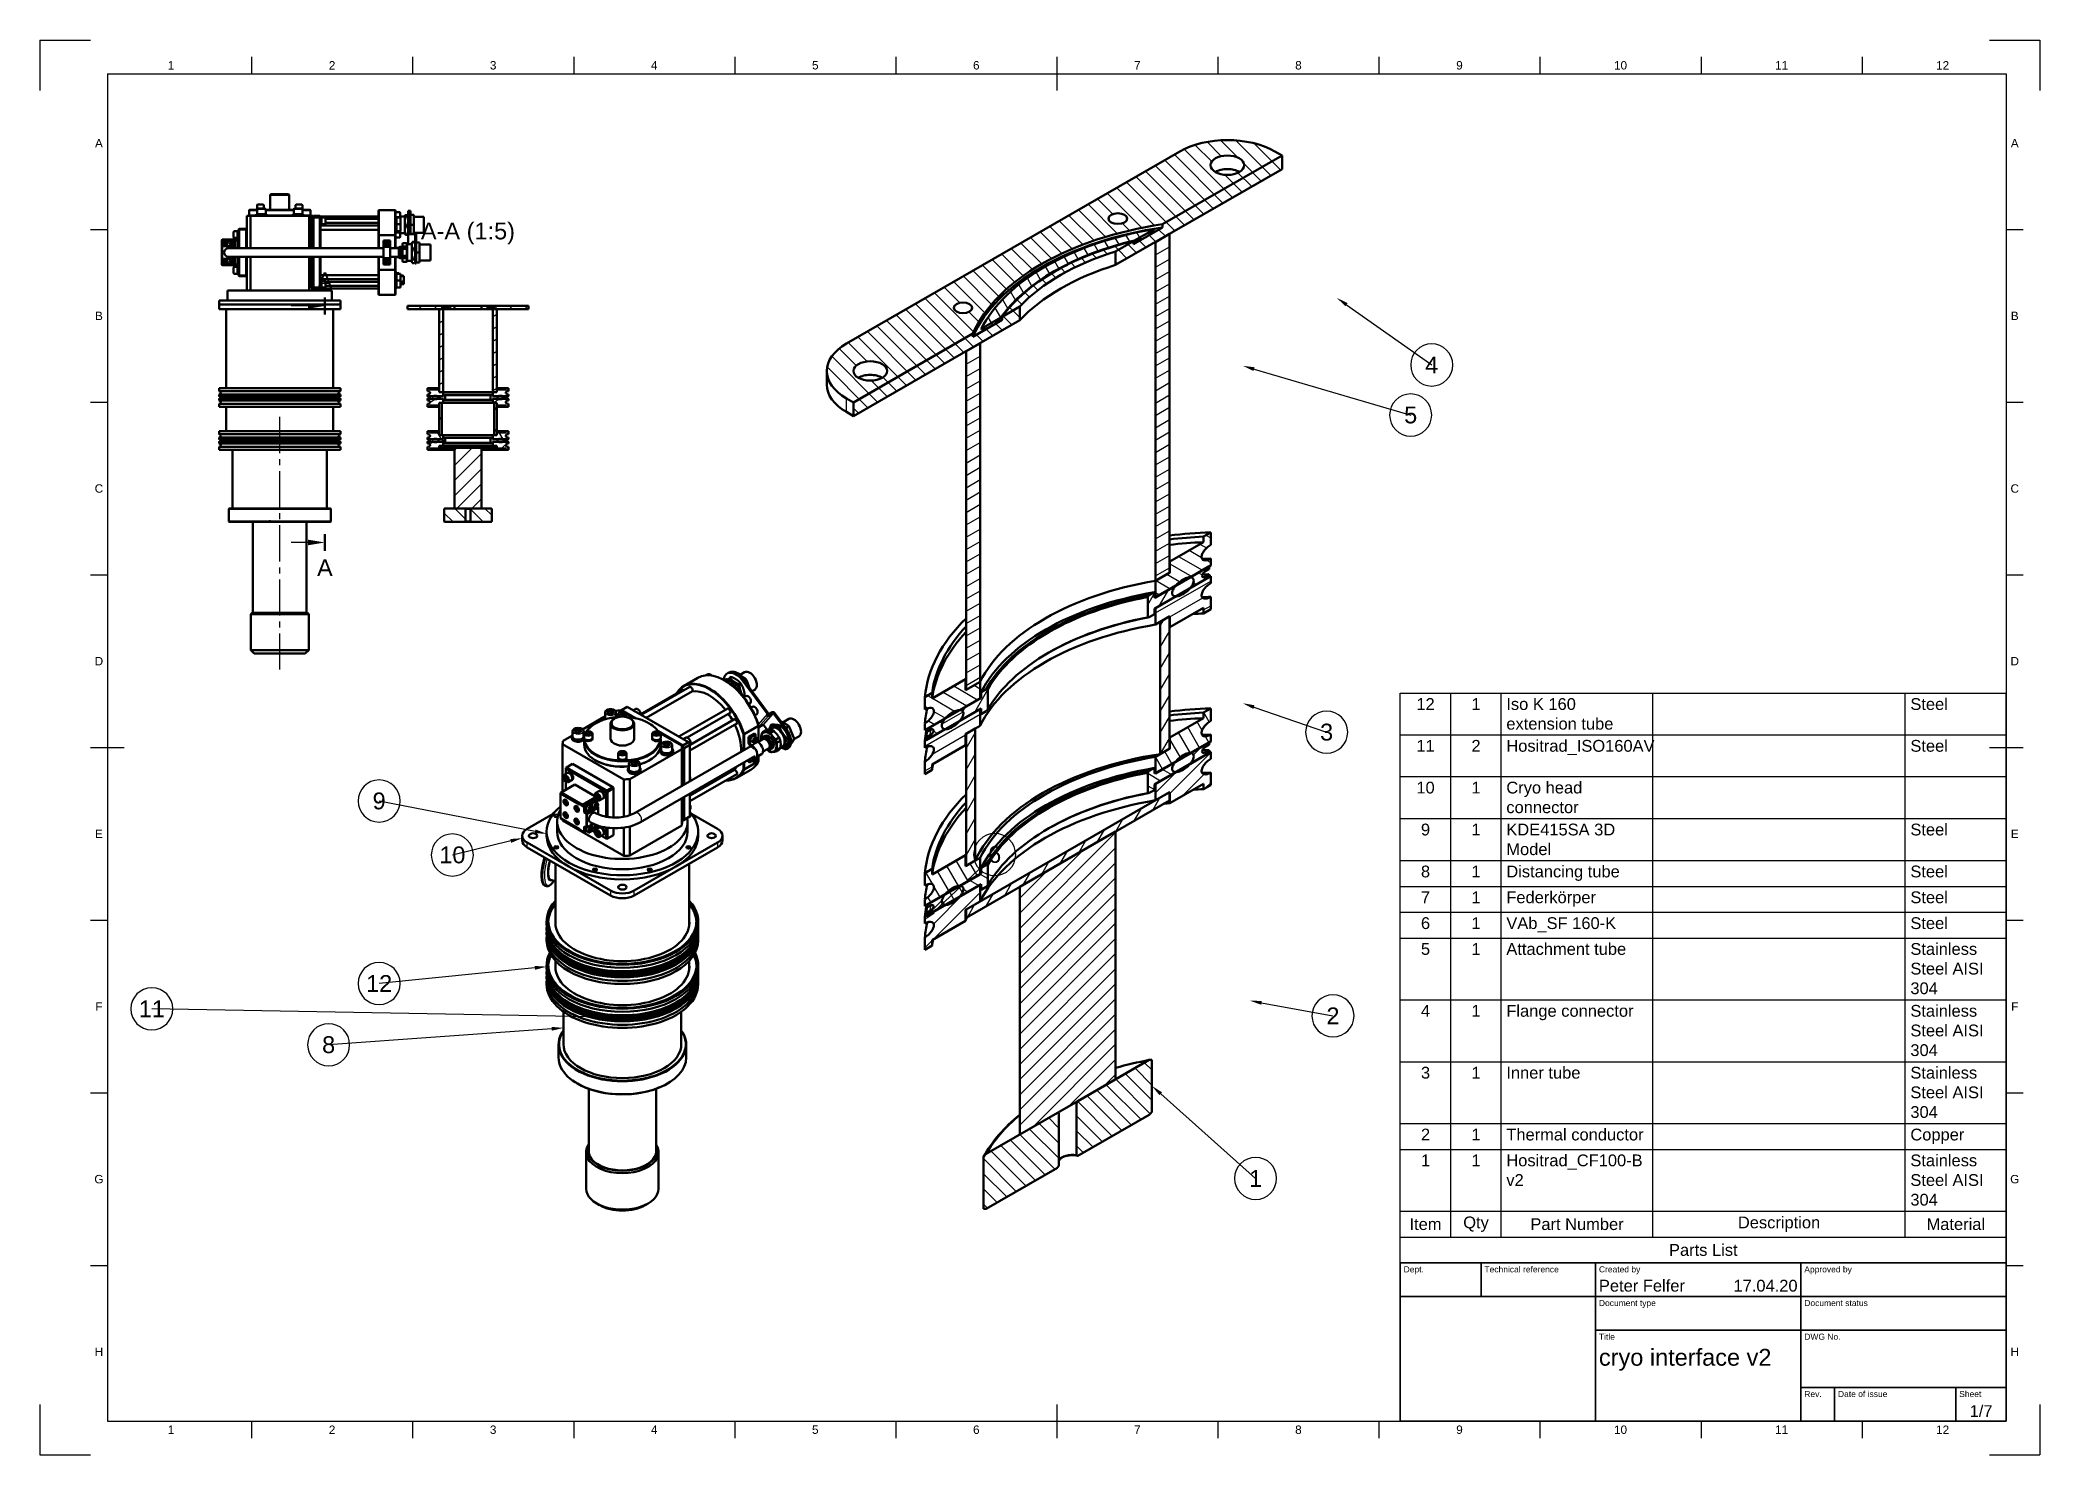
# Model space of a CAD drawing. Header units: millimetres. Extents: x 0 to 594, y 0 to 420.
import ezdxf
from ezdxf import colors
from ezdxf.entities.mleader import LeaderData, LeaderLine
from ezdxf.enums import TextEntityAlignment as Align
from ezdxf.math import Vec2, Vec3

# ---------------------------------------------------------------- set-up
doc = ezdxf.new("R2010")
doc.units = ezdxf.units.MM
doc.header["$LTSCALE"] = 0.75
doc.linetypes.add('CENTER2', pattern=[28.575, 19.05, -3.175, 3.175, -3.175])
for name, color, linetype, lineweight in [('Balloons', 7, 'Continuous', 25), ('Border', 7, 'Continuous', 25), ('Hatching', 7, 'Continuous', 25), ('Parts Lists', 7, 'Continuous', 25), ('Section Lines', 7, 'Continuous', 25), ('Smart Centers', 7, 'CENTER2', 25), ('TitleBlock', 7, 'Continuous', 35), ('View Labels', 7, 'Continuous', 25), ('Visible', 7, 'Continuous', 50), ('Visible Narrow', 7, 'Continuous', 25)]:
    doc.layers.add(name, color=color, linetype=linetype, lineweight=lineweight)
doc.styles.add('FusionTitle', font='')
doc.styles.get("Standard").update_dxf_attribs({"font": 'arial.ttf'})
doc.styles.get('FusionTitle').set_extended_font_data('Arial Unicode MS')

msp = doc.modelspace()

# ---------------------------------------------------------------- texts
at = {"layer": 'Section Lines', "char_height": 5, "attachment_point": 5}
for insert in [(84.61, 348.57), (84.61, 263.36)]:
    msp.add_mtext('A', dxfattribs=dict(at, insert=insert))
at = {"layer": 'View Labels', "insert": (127.1, 359.32), "char_height": 5, "width": 30.2149, "attachment_point": 8}
msp.add_mtext('A-A (1:5)', dxfattribs=at)

# ---------------------------------------------------------------- blocks, each defined once
blk = doc.blocks.new('ISO_A2_SHEET')
at = {"layer": 'Border'}
for p, q in [((0, 420), (15, 420)), ((0, 420), (0, 405)), ((579, 420), (594, 420)), ((594, 420), (594, 405)), ((20, 410), (584, 410)), ((20, 410), (20, 10)), ((62.8335, 415), (62.8335, 410)), ((110.6668, 415), (110.6668, 410)), ((158.5001, 415), (158.5001, 410)), ((206.3334, 415), (206.3334, 410)), ((254.1667, 415), (254.1667, 410)), ((302, 415), (302, 405)), ((349.8333, 415), (349.8333, 410)), ((397.6666, 415), (397.6666, 410)), ((445.4999, 415), (445.4999, 410)), ((493.3332, 415), (493.3332, 410)), ((541.1665, 415), (541.1665, 410)), ((584, 410), (584, 10)), ((15, 363.75), (20, 363.75)), ((584, 363.75), (589, 363.75)), ((15, 312.5), (20, 312.5)), ((584, 312.5), (589, 312.5)), ((15, 261.25), (20, 261.25)), ((584, 261.25), (589, 261.25)), ((15, 210), (25, 210)), ((579, 210), (589, 210)), ((15, 158.75), (20, 158.75)), ((584, 158.75), (589, 158.75)), ((15, 107.5), (20, 107.5)), ((584, 107.5), (589, 107.5)), ((15, 56.25), (20, 56.25)), ((584, 56.25), (589, 56.25)), ((0, 15), (0, 0)), ((302, 15), (302, 5)), ((594, 15), (594, 0)), ((20, 10), (584, 10)), ((62.8335, 10), (62.8335, 5)), ((110.6668, 10), (110.6668, 5)), ((158.5001, 10), (158.5001, 5)), ((206.3334, 10), (206.3334, 5)), ((254.1667, 10), (254.1667, 5)), ((349.8333, 10), (349.8333, 5)), ((397.6666, 10), (397.6666, 5)), ((445.4999, 10), (445.4999, 5)), ((493.3332, 10), (493.3332, 5)), ((541.1665, 10), (541.1665, 5)), ((0, 0), (15, 0)), ((579, 0), (594, 0))]:
    blk.add_line(p, q, dxfattribs=at)
at = {"layer": 'Border', "style": 'FusionTitle'}
for s, p in [('1', (38.91685, 412.5)), ('2', (86.75015, 412.5)), ('3', (134.58345, 412.5)), ('4', (182.41675, 412.5)), ('5', (230.25005, 412.5)), ('6', (278.08335, 412.5)), ('7', (325.91665, 412.5)), ('8', (373.74995, 412.5)), ('9', (421.58325, 412.5)), ('10', (469.41655, 412.5)), ('11', (517.24985, 412.5)), ('12', (565.08315, 412.5)), ('A', (17.5, 389.375)), ('A', (586.5, 389.375)), ('B', (17.5, 338.125)), ('B', (586.5, 338.125)), ('C', (17.5, 286.875)), ('C', (586.5, 286.875)), ('D', (17.5, 235.625)), ('D', (586.5, 235.625)), ('E', (17.5, 184.375)), ('E', (586.5, 184.375)), ('F', (17.5, 133.125)), ('F', (586.5, 133.125)), ('G', (17.5, 81.875)), ('G', (586.5, 81.875)), ('H', (17.5, 30.625)), ('H', (586.5, 30.625)), ('1', (38.91685, 7.5)), ('2', (86.75015, 7.5)), ('3', (134.58345, 7.5)), ('4', (182.41675, 7.5)), ('5', (230.25005, 7.5)), ('6', (278.08335, 7.5)), ('7', (325.91665, 7.5)), ('8', (373.74995, 7.5)), ('9', (421.58325, 7.5)), ('10', (469.41655, 7.5)), ('11', (517.24985, 7.5)), ('12', (565.08315, 7.5))]:
    blk.add_text(s, height=2.5, dxfattribs=at).set_placement(p, align=Align.MIDDLE)
blk = doc.blocks.new('ISO_TITLEBLOCK')
at = {"layer": 'TitleBlock'}
for p, q in [((0, 47), (-180, 47)), ((-180, 47), (-180, 0)), ((-156, 37), (-156, 47)), ((-122, 0), (-122, 47)), ((-61, 0), (-61, 47)), ((0, 0), (0, 47)), ((-180, 37), (0, 37)), ((-122, 27), (0, 27)), ((-61, 10), (0, 10)), ((-51, 0), (-51, 10)), ((-15, 0), (-15, 10)), ((-180, 0), (0, 0))]:
    blk.add_line(p, q, dxfattribs=at)
at = {"layer": 'TitleBlock', "style": 'FusionTitle'}
for s, p in [('Dept.', (-179, 46)), ('Technical reference', (-155, 46)), ('Created by', (-121, 46)), ('Approved by', (-60, 46)), ('Document type', (-121, 36)), ('Document status', (-60, 36)), ('Title', (-121, 26)), ('DWG No.', (-60, 26)), ('Rev.', (-60, 9)), ('Date of issue', (-50, 9)), ('Sheet', (-14, 9))]:
    blk.add_text(s, height=1.8, dxfattribs=at).set_placement(p, align=Align.TOP_LEFT)
for tag, p, height in [('DEPT', (-179, 38.5), 3.5), ('TECHNICAL_REFERENCE', (-155, 38.5), 3.5), ('CREATED_BY', (-121, 38.5), 3.5), ('APPROVED_BY', (-60, 38.5), 3.5), ('DOCUMENT_TYPE', (-121, 28.5), 3.5), ('DOCUMENT_STATUS', (-60, 28.5), 3.5), ('TITLE_1', (-121, 16.5), 5), ('TITLE_2', (-121, 9), 5), ('TITLE_3', (-121, 1.5), 5), ('DATE_OF_ISSUE', (-50, 1.5), 3.5)]:
    blk.add_attdef(tag, p, '', height=height, dxfattribs=at)
for tag, p in [('CREATED_DATE', (-62, 38.5)), ('APPROVED_DATE', (-1, 38.5))]:
    blk.add_attdef(tag, text='', height=3.5, dxfattribs=at).set_placement(p, align=Align.RIGHT)
for tag, height, p in [('DRAWING_NUMBER', 5, (-30.5, 16.6)), ('REV', 3.5, (-56, 3.1)), ('SHEET', 3.5, (-7.5, 3.1))]:
    blk.add_attdef(tag, text='', height=height, dxfattribs=at).set_placement(p, align=Align.MIDDLE)
blk = doc.blocks.new('*U7')
at = {"layer": 'Smart Centers', "color": 0, "ltscale": 0.75, "transparency": 16777216}
blk.add_line((0, -36.831126), (0, 39.175688), dxfattribs=at)
blk = doc.blocks.new('*T8')
at = {"layer": 'Parts Lists', "color": 0, "linetype": 'ByBlock', "lineweight": -2, "transparency": 16777216}
for p, q in [((0, 169.15075), (180, 169.15075)), ((0, 0), (0, 169.15075)), ((15, 7.666667), (15, 169.15075)), ((30, 7.666667), (30, 169.15075)), ((75, 7.666667), (75, 169.15075)), ((150, 7.666667), (150, 169.15075)), ((180, 0), (180, 169.15075)), ((0, 156.745794), (180, 156.745794)), ((0, 144.350387), (180, 144.350387)), ((0, 131.900068), (180, 131.900068)), ((0, 119.44975), (180, 119.44975)), ((0, 111.783083), (180, 111.783083)), ((0, 104.116417), (180, 104.116417)), ((0, 96.44975), (180, 96.44975)), ((0, 78.087312), (180, 78.087312)), ((0, 59.724875), (180, 59.724875)), ((0, 41.362437), (180, 41.362437)), ((0, 33.695771), (180, 33.695771)), ((0, 15.333333), (180, 15.333333)), ((0, 7.666667), (180, 7.666667)), ((0, 0), (180, 0))]:
    blk.add_line(p, q, dxfattribs=at)
at = {"layer": 'Parts Lists', "color": 0, "transparency": 16777216, "char_height": 3.5}
for s, insert, width, attachment_point in [('12', (7.5, 167.65075), 12, 2), ('1', (22.5, 167.65075), 12, 2), ('Iso K 160 extension tube', (31.5, 167.65075), 42, 1), ('Steel', (151.5, 167.65075), 27, 1), ('11', (7.5, 155.245794), 12, 2), ('2', (22.5, 155.245794), 12, 2), ('Hositrad_ISO160AV', (31.5, 155.245794), 42, 1), ('Steel', (151.5, 155.245794), 27, 1), ('10', (7.5, 142.850387), 12, 2), ('1', (22.5, 142.850387), 12, 2), ('Cryo head connector', (31.5, 142.850387), 42, 1), ('9', (7.5, 130.400068), 12, 2), ('1', (22.5, 130.400068), 12, 2), ('KDE415SA 3D Model', (31.5, 130.400068), 42, 1), ('Steel', (151.5, 130.400068), 27, 1), ('8', (7.5, 117.94975), 12, 2), ('1', (22.5, 117.94975), 12, 2), ('Distancing tube', (31.5, 117.94975), 42, 1), ('Steel', (151.5, 117.94975), 27, 1), ('7', (7.5, 110.283083), 12, 2), ('1', (22.5, 110.283083), 12, 2), ('Federkörper', (31.5, 110.283083), 42, 1), ('Steel', (151.5, 110.283083), 27, 1), ('6', (7.5, 102.616417), 12, 2), ('1', (22.5, 102.616417), 12, 2), ('VAb_SF 160-K', (31.5, 102.616417), 42, 1), ('Steel', (151.5, 102.616417), 27, 1), ('Attachment tube', (31.5, 94.94975), 42, 1), ('Stainless Steel AISI 304', (151.5, 94.94975), 27, 1), ('5', (7.5, 94.94975), 12, 2), ('1', (22.5, 94.94975), 12, 2), ('4', (7.5, 76.587312), 12, 2), ('1', (22.5, 76.587312), 12, 2), ('Flange connector', (31.5, 76.587312), 42, 1), ('Stainless Steel AISI 304', (151.5, 76.587312), 27, 1), ('3', (7.5, 58.224875), 12, 2), ('1', (22.5, 58.224875), 12, 2), ('Inner tube', (31.5, 58.224875), 42, 1), ('Stainless Steel AISI 304', (151.5, 58.224875), 27, 1), ('2', (7.5, 39.862437), 12, 2), ('1', (22.5, 39.862437), 12, 2), ('Thermal conductor', (31.5, 39.862437), 42, 1), ('Copper', (151.5, 39.862437), 27, 1), ('1', (7.5, 32.195771), 12, 2), ('1', (22.5, 32.195771), 12, 2), ('Hositrad_CF100-B v2', (31.5, 32.195771), 42, 1), ('Stainless Steel AISI 304', (151.5, 32.195771), 27, 1), ('Item', (7.5, 11.5), 12, 5), ('Qty', (22.5, 11.5), 12, 5), ('Part Number', (52.5, 11.5), 42, 5), ('Description', (112.5, 11.5), 72, 5), ('Material', (165, 11.5), 27, 5), ('Parts List', (90, 3.833333), 177, 5)]:
    blk.add_mtext(s, dxfattribs=dict(at, insert=insert, width=width, attachment_point=attachment_point))
blk = doc.blocks.new('*B10')
at = {"transparency": 16777216}
for start, end in [(90, 270), (270, 90)]:
    blk.add_arc((0, 0), 6.25, start, end, dxfattribs=at)
at = {"transparency": 16777216, "insert": (0, 0), "char_height": 5, "attachment_point": 5}
blk.add_mtext('2', dxfattribs=at)
blk = doc.blocks.new('*B11')
at = {"transparency": 16777216}
for start, end in [(90, 270), (270, 90)]:
    blk.add_arc((0, 0), 6.25, start, end, dxfattribs=at)
at = {"transparency": 16777216, "insert": (0, 0), "char_height": 5, "attachment_point": 5}
blk.add_mtext('3', dxfattribs=at)
blk = doc.blocks.new('*B12')
at = {"transparency": 16777216}
for start, end in [(90, 270), (270, 90)]:
    blk.add_arc((0, 0), 6.25, start, end, dxfattribs=at)
at = {"transparency": 16777216, "insert": (0, 0), "char_height": 5, "attachment_point": 5}
blk.add_mtext('1', dxfattribs=at)
blk = doc.blocks.new('*B13')
at = {"transparency": 16777216}
for start, end in [(90, 270), (270, 90)]:
    blk.add_arc((0, 0), 6.25, start, end, dxfattribs=at)
at = {"transparency": 16777216, "insert": (0, 0), "char_height": 5, "attachment_point": 5}
blk.add_mtext('5', dxfattribs=at)
blk = doc.blocks.new('*B14')
at = {"transparency": 16777216}
for start, end in [(90, 270), (270, 90)]:
    blk.add_arc((0, 0), 6.25, start, end, dxfattribs=at)
at = {"transparency": 16777216, "insert": (0, 0), "char_height": 5, "attachment_point": 5}
blk.add_mtext('4', dxfattribs=at)
blk = doc.blocks.new('*B15')
at = {"transparency": 16777216}
for start, end in [(90, 270), (270, 90)]:
    blk.add_arc((0, 0), 6.25, start, end, dxfattribs=at)
at = {"transparency": 16777216, "insert": (0, 0), "char_height": 5, "attachment_point": 5}
blk.add_mtext('6', dxfattribs=at)
blk = doc.blocks.new('*B16')
at = {"transparency": 16777216}
for start, end in [(90, 270), (270, 90)]:
    blk.add_arc((0, 0), 6.25, start, end, dxfattribs=at)
at = {"transparency": 16777216, "insert": (0, 0), "char_height": 5, "attachment_point": 5}
blk.add_mtext('8', dxfattribs=at)
blk = doc.blocks.new('*B17')
at = {"transparency": 16777216}
for start, end in [(90, 270), (270, 90)]:
    blk.add_arc((0, 0), 6.25, start, end, dxfattribs=at)
at = {"transparency": 16777216, "insert": (0, 0), "char_height": 5, "attachment_point": 5}
blk.add_mtext('11', dxfattribs=at)
blk = doc.blocks.new('*B18')
at = {"transparency": 16777216}
for start, end in [(90, 270), (270, 90)]:
    blk.add_arc((0, 0), 6.25, start, end, dxfattribs=at)
at = {"transparency": 16777216, "insert": (0, 0), "char_height": 5, "attachment_point": 5}
blk.add_mtext('12', dxfattribs=at)
blk = doc.blocks.new('*B19')
at = {"transparency": 16777216}
for start, end in [(90, 270), (270, 90)]:
    blk.add_arc((0, 0), 6.25, start, end, dxfattribs=at)
at = {"transparency": 16777216, "insert": (0, 0), "char_height": 5, "attachment_point": 5}
blk.add_mtext('10', dxfattribs=at)
blk = doc.blocks.new('*B20')
at = {"transparency": 16777216}
for start, end in [(90, 270), (270, 90)]:
    blk.add_arc((0, 0), 6.25, start, end, dxfattribs=at)
at = {"transparency": 16777216, "insert": (0, 0), "char_height": 5, "attachment_point": 5}
blk.add_mtext('9', dxfattribs=at)

# ---------------------------------------------------------------- hatches: boundary and pattern name
at = {"layer": 'Hatching'}
h = msp.add_hatch(dxfattribs=at)
h.set_pattern_fill('ANSI31', color=256, angle=270, style=0)
h.paths.add_polyline_path([(368.88, 385.72), (333.42, 365.3), (333.42, 364.37), (324.74, 359.38), (324.74, 360.3), (319.46, 357.26), (319.46, 353.23), (331.28, 360.04), (335.45, 362.43), (368.88, 381.69)], flags=0)
edge = h.paths.add_edge_path(flags=0)
edge.add_line((285.74, 337.84), (291.02, 340.88))
edge.add_ellipse((352.65, 321.77), major_axis=(70, 0), ratio=0.575862, start_angle=133.08505, end_angle=162.76824, ccw=False)
edge.add_line((319.46, 357.26), (324.74, 360.3))
edge.add_ellipse((352.65, 321.77), major_axis=(-72.5, 0), ratio=0.575862, start_angle=305.91784, end_angle=346.493)
edge = h.paths.add_edge_path(flags=0)
edge.add_ellipse((352.65, 321.77), major_axis=(78, 0), ratio=0.575862, start_angle=113.83478, end_angle=171.66541, ccw=False)
edge.add_line((333.42, 365.3), (368.88, 385.72))
edge.add_line((368.88, 385.72), (366.79, 386.92))
edge.add_ellipse((352.65, 378.77), major_axis=(-20, 0), ratio=0.575862, start_angle=209.93599, end_angle=330.06401)
edge.add_line((338.51, 386.92), (239.52, 329.91))
edge.add_ellipse((253.66, 321.77), major_axis=(-20, 0), ratio=0.575862, start_angle=330.06401, end_angle=360)
edge.add_ellipse((253.66, 321.77), major_axis=(-20, 0), ratio=0.575862, start_angle=360, end_angle=389.93599)
edge.add_line((239.52, 313.62), (241.6, 312.42))
edge.add_line((241.6, 312.42), (277.06, 332.84))
edge = h.paths.add_edge_path(flags=0)
edge.add_ellipse((320.12, 366.99), major_axis=(-2.75, 0), ratio=0.575862, start_angle=0, end_angle=90, ccw=False)
edge.add_ellipse((320.12, 366.99), major_axis=(-2.75, 0), ratio=0.575862, start_angle=180, end_angle=360, ccw=False)
edge.add_ellipse((320.12, 366.99), major_axis=(2.75, 0), ratio=0.575862, start_angle=270, end_angle=360, ccw=False)
edge = h.paths.add_edge_path(flags=0)
edge.add_ellipse((274.12, 340.5), major_axis=(-2.75, 0), ratio=0.575862, start_angle=0, end_angle=150.06401, ccw=False)
edge.add_ellipse((274.12, 340.5), major_axis=(-2.75, 0), ratio=0.575862, start_angle=180, end_angle=0, ccw=False)
edge.add_ellipse((274.12, 340.5), major_axis=(2.75, 0), ratio=0.575862, start_angle=-29.93599, end_angle=0, ccw=False)
edge = h.paths.add_edge_path(flags=0)
edge.add_ellipse((352.65, 382.85), major_axis=(5, 0), ratio=0.575862, start_angle=0, end_angle=29.93599, ccw=False)
edge.add_ellipse((352.65, 382.85), major_axis=(5, 0), ratio=0.575862, start_angle=-180, end_angle=0, ccw=False)
edge.add_ellipse((352.65, 382.85), major_axis=(-5, 0), ratio=0.575862, start_angle=-150.06401, end_angle=0, ccw=False)
edge = h.paths.add_edge_path(flags=0)
edge.add_ellipse((246.59, 321.77), major_axis=(5, 0), ratio=0.575862, start_angle=0, end_angle=29.93599, ccw=False)
edge.add_ellipse((246.59, 321.77), major_axis=(5, 0), ratio=0.575862, start_angle=-180, end_angle=0, ccw=False)
edge.add_ellipse((246.59, 321.77), major_axis=(-5, 0), ratio=0.575862, start_angle=-150.06401, end_angle=0, ccw=False)
h.paths.add_polyline_path([(285.74, 337.84), (285.74, 336.92), (277.06, 331.92), (277.06, 332.84), (241.6, 312.42), (241.6, 308.39), (275.04, 327.65), (279.2, 330.04), (291.02, 336.85), (291.02, 340.88)], flags=0)
h = msp.add_hatch(dxfattribs=at)
h.set_pattern_fill('ANSI31', color=256, angle=165, style=0)
h.paths.add_polyline_path([(335.45, 362.43), (331.28, 360.04), (331.28, 259.48), (332.5, 260.18), (335.45, 261.87)], flags=0)
h.paths.add_polyline_path([(279.2, 330.04), (275.04, 327.65), (275.04, 227.09), (279.2, 229.48)], flags=0)
h = msp.add_hatch(dxfattribs=at)
h.set_pattern_fill('ANSI31', color=256, angle=255, style=0)
edge = h.paths.add_edge_path(flags=0)
edge.add_line((330.99, 363.9), (325.11, 360.51))
edge.add_spline(control_points=[(325.11, 360.51), (325.21, 360.48), (325.32, 360.46), (325.65, 360.44), (325.91, 360.47), (326.17, 360.53)], knot_values=[1.12105, 1.12105, 1.12105, 1.12105, 1.171166, 1.171166, 1.282274, 1.282274, 1.282274, 1.282274], degree=3, periodic=0)
edge.add_spline(control_points=[(326.17, 360.53), (326.37, 360.57), (326.57, 360.63), (327.25, 360.87), (327.75, 361.11), (328.69, 361.65), (329.28, 362.06), (330.06, 362.74), (330.43, 363.11), (330.8, 363.59), (330.9, 363.74), (330.99, 363.9)], knot_values=[1.282274, 1.282274, 1.282274, 1.282274, 1.363533, 1.363533, 1.555899, 1.555899, 1.763722, 1.763722, 1.900425, 1.900425, 1.949693, 1.949693, 1.949693, 1.949693], degree=3, periodic=0)
edge = h.paths.add_edge_path(flags=0)
edge.add_line((279.49, 334.24), (285.37, 337.63))
edge.add_ellipse((352.65, 321.77), major_axis=(72.7, 0), ratio=0.575862, start_angle=125.40794, end_angle=166.73544, ccw=False)
edge.add_line((325.11, 360.51), (330.99, 363.9))
edge.add_ellipse((352.65, 321.77), major_axis=(-76.3, 0), ratio=0.575862, start_angle=297.2115, end_angle=350.32345)
edge = h.paths.add_edge_path(flags=0)
edge.add_spline(control_points=[(279.49, 334.24), (279.58, 334.19), (279.69, 334.16), (280.06, 334.1), (280.42, 334.15), (281.2, 334.37), (281.79, 334.64), (282.73, 335.18), (283.23, 335.52), (284.19, 336.29), (284.66, 336.73), (285.14, 337.31), (285.22, 337.41), (285.3, 337.53)], knot_values=[0.093774, 0.093774, 0.093774, 0.093774, 0.143041, 0.143041, 0.279745, 0.279745, 0.487567, 0.487567, 0.679934, 0.679934, 0.872301, 0.872301, 0.911208, 0.911208, 0.911208, 0.911208], degree=3, periodic=0)
edge.add_spline(control_points=[(285.3, 337.53), (285.33, 337.56), (285.35, 337.59), (285.37, 337.63)], knot_values=[0.911208, 0.911208, 0.911208, 0.911208, 0.922417, 0.922417, 0.922417, 0.922417], degree=3, periodic=0)
edge.add_line((285.37, 337.63), (279.49, 334.24))
h = msp.add_hatch(dxfattribs=at)
h.set_pattern_fill('ANSI31', color=256, angle=270, style=0)
h.paths.add_polyline_path([(145.1, 341.07), (135.07, 341.07), (135.07, 340.84), (132.62, 340.84), (132.62, 341.07), (131.12, 341.07), (131.12, 340.08), (134.47, 340.08), (135.64, 340.08), (145.1, 340.08)], flags=0)
h.paths.add_polyline_path([(121.59, 341.07), (121.59, 340.84), (119.13, 340.84), (119.13, 341.07), (109.1, 341.07), (109.1, 340.08), (118.56, 340.08), (119.73, 340.08), (123.08, 340.08), (123.08, 341.07)], flags=0)
h = msp.add_hatch(dxfattribs=at)
h.set_pattern_fill('ANSI31', color=256, angle=165, style=0)
h.paths.add_polyline_path([(135.64, 340.08), (134.47, 340.08), (134.47, 315.48), (135.64, 315.48)], flags=0)
h.paths.add_polyline_path([(119.73, 340.08), (118.56, 340.08), (118.56, 315.48), (119.73, 315.48)], flags=0)
h = msp.add_hatch(dxfattribs=at)
h.set_pattern_fill('ANSI31', color=256, angle=255, style=0)
edge = h.paths.add_edge_path(flags=0)
edge.add_line((132.72, 341.07), (134.38, 341.07))
edge.add_spline(control_points=[(132.72, 341.07), (132.75, 341.05), (132.78, 341.03), (132.92, 340.95), (133.05, 340.91), (133.33, 340.85), (133.47, 340.84), (133.73, 340.84), (133.9, 340.86), (134.12, 340.92), (134.22, 340.96), (134.33, 341.02), (134.36, 341.04), (134.38, 341.07)], knot_values=[1.12105, 1.12105, 1.12105, 1.12105, 1.171166, 1.171166, 1.363533, 1.363533, 1.555899, 1.555899, 1.763722, 1.763722, 1.900425, 1.900425, 1.949693, 1.949693, 1.949693, 1.949693], degree=3, periodic=0)
edge = h.paths.add_edge_path(flags=0)
edge.add_spline(control_points=[(121.48, 341.07), (121.45, 341.05), (121.42, 341.03), (121.28, 340.95), (121.15, 340.91), (120.87, 340.85), (120.73, 340.84), (120.47, 340.84), (120.3, 340.86), (120.08, 340.92), (119.98, 340.96), (119.87, 341.02), (119.84, 341.04), (119.82, 341.07)], knot_values=[0.093774, 0.093774, 0.093774, 0.093774, 0.143889, 0.143889, 0.336256, 0.336256, 0.528623, 0.528623, 0.736445, 0.736445, 0.873149, 0.873149, 0.922417, 0.922417, 0.922417, 0.922417], degree=3, periodic=0)
edge.add_line((121.48, 341.07), (119.82, 341.07))
h = msp.add_hatch(dxfattribs=at)
h.set_pattern_fill('ANSI31', color=256, angle=285, style=0)
edge = h.paths.add_edge_path(flags=0)
edge.add_line((138.5, 316.28), (135.68, 316.28))
edge.add_line((135.68, 316.28), (135.68, 315.48))
edge.add_line((135.68, 315.48), (135.64, 315.48))
edge.add_line((135.64, 315.48), (134.47, 315.48))
edge.add_line((134.47, 315.48), (134.47, 314.28))
edge.add_line((134.47, 314.28), (136.17, 314.28))
edge.add_line((136.17, 314.28), (137.4, 314.28))
edge.add_line((137.4, 314.28), (138.99, 314.28))
edge.add_line((138.99, 314.28), (139.11, 314.28))
edge.add_line((139.11, 314.28), (139.11, 314.78))
edge.add_spline(control_points=[(139.11, 314.78), (139, 314.78), (138.88, 314.8), (138.69, 314.86), (138.6, 314.91), (138.47, 315), (138.42, 315.06), (138.36, 315.17), (138.34, 315.23), (138.34, 315.31), (138.35, 315.34), (138.37, 315.4), (138.38, 315.44), (138.44, 315.53), (138.51, 315.59), (138.64, 315.68), (138.73, 315.72), (138.9, 315.77), (139.01, 315.78), (139.11, 315.78)], knot_values=[0.462752, 0.462752, 0.462752, 0.462752, 0.620796, 0.620796, 0.752723, 0.752723, 0.854692, 0.854692, 0.934921, 0.934921, 0.977363, 0.977363, 1.023588, 1.023588, 1.141391, 1.141391, 1.264254, 1.264254, 1.406529, 1.406529, 1.406529, 1.406529], degree=3, periodic=0)
edge.add_line((139.11, 315.78), (139.11, 316.68))
edge.add_line((139.11, 316.68), (138.5, 316.68))
edge.add_line((138.5, 316.68), (138.5, 316.28))
edge = h.paths.add_edge_path(flags=0)
edge.add_line((118.52, 316.28), (115.7, 316.28))
edge.add_line((115.7, 316.28), (115.7, 316.68))
edge.add_line((115.7, 316.68), (115.09, 316.68))
edge.add_line((115.09, 316.68), (115.09, 315.78))
edge.add_spline(control_points=[(115.09, 315.78), (115.19, 315.78), (115.3, 315.77), (115.47, 315.72), (115.56, 315.68), (115.7, 315.59), (115.77, 315.53), (115.82, 315.44), (115.84, 315.4), (115.85, 315.34), (115.86, 315.31), (115.86, 315.23), (115.84, 315.17), (115.78, 315.06), (115.73, 315), (115.6, 314.91), (115.51, 314.86), (115.32, 314.8), (115.2, 314.78), (115.09, 314.78)], knot_values=[0.462855, 0.462855, 0.462855, 0.462855, 0.60513, 0.60513, 0.727993, 0.727993, 0.845795, 0.845795, 0.892021, 0.892021, 0.934462, 0.934462, 1.014691, 1.014691, 1.116661, 1.116661, 1.248588, 1.248588, 1.406632, 1.406632, 1.406632, 1.406632], degree=3, periodic=0)
edge.add_line((115.09, 314.78), (115.09, 314.28))
edge.add_line((115.09, 314.28), (115.21, 314.28))
edge.add_line((115.21, 314.28), (116.8, 314.28))
edge.add_line((116.8, 314.28), (118.03, 314.28))
edge.add_line((118.03, 314.28), (119.73, 314.28))
edge.add_line((119.73, 314.28), (119.73, 315.48))
edge.add_line((119.73, 315.48), (118.56, 315.48))
edge.add_line((118.56, 315.48), (118.52, 315.48))
edge.add_line((118.52, 315.48), (118.52, 316.28))
h = msp.add_hatch(dxfattribs=at)
h.set_pattern_fill('ANSI31', color=256, angle=165, style=0)
edge = h.paths.add_edge_path(flags=0)
edge.add_line((115.7, 311.5), (118.52, 311.5))
edge.add_line((118.52, 311.5), (118.52, 312.3))
edge.add_line((118.52, 312.3), (118.56, 312.3))
edge.add_line((118.56, 312.3), (119.33, 312.3))
edge.add_line((119.33, 312.3), (119.73, 312.3))
edge.add_line((119.73, 312.3), (119.73, 313.5))
edge.add_line((119.73, 313.5), (118.03, 313.5))
edge.add_line((118.03, 313.5), (118.03, 313.5))
edge.add_spline(control_points=[(118.03, 313.5), (117.96, 313.47), (117.89, 313.44), (117.69, 313.38), (117.53, 313.36), (117.27, 313.36), (117.12, 313.38), (116.93, 313.44), (116.86, 313.47), (116.8, 313.5)], knot_values=[0.238058, 0.238058, 0.238058, 0.238058, 0.342927, 0.342927, 0.541736, 0.541736, 0.734688, 0.734688, 0.834153, 0.834153, 0.834153, 0.834153], degree=3, periodic=0)
edge.add_line((116.8, 313.5), (116.8, 313.5))
edge.add_line((116.8, 313.5), (115.21, 313.5))
edge.add_line((115.21, 313.5), (115.09, 313.5))
edge.add_line((115.09, 313.5), (115.09, 313))
edge.add_spline(control_points=[(115.09, 313), (115.2, 313), (115.32, 312.98), (115.51, 312.93), (115.6, 312.88), (115.73, 312.78), (115.78, 312.73), (115.84, 312.62), (115.86, 312.56), (115.86, 312.47), (115.85, 312.44), (115.84, 312.38), (115.82, 312.35), (115.77, 312.26), (115.7, 312.19), (115.56, 312.1), (115.47, 312.07), (115.3, 312.02), (115.19, 312), (115.09, 312)], knot_values=[0.462752, 0.462752, 0.462752, 0.462752, 0.620796, 0.620796, 0.752723, 0.752723, 0.854692, 0.854692, 0.934921, 0.934921, 0.977363, 0.977363, 1.023588, 1.023588, 1.141391, 1.141391, 1.264254, 1.264254, 1.406529, 1.406529, 1.406529, 1.406529], degree=3, periodic=0)
edge.add_line((115.09, 312), (115.09, 311.1))
edge.add_line((115.09, 311.1), (115.7, 311.1))
edge.add_line((115.7, 311.1), (115.7, 311.5))
edge = h.paths.add_edge_path(flags=0)
edge.add_line((135.68, 311.5), (138.5, 311.5))
edge.add_line((138.5, 311.5), (138.5, 311.1))
edge.add_line((138.5, 311.1), (139.11, 311.1))
edge.add_line((139.11, 311.1), (139.11, 312))
edge.add_spline(control_points=[(139.11, 312), (139.01, 312), (138.9, 312.02), (138.73, 312.07), (138.64, 312.1), (138.51, 312.19), (138.44, 312.26), (138.38, 312.35), (138.37, 312.38), (138.35, 312.44), (138.34, 312.47), (138.34, 312.56), (138.36, 312.62), (138.42, 312.73), (138.47, 312.78), (138.6, 312.88), (138.69, 312.93), (138.88, 312.98), (139, 313), (139.11, 313)], knot_values=[0.462855, 0.462855, 0.462855, 0.462855, 0.60513, 0.60513, 0.727993, 0.727993, 0.845795, 0.845795, 0.892021, 0.892021, 0.934462, 0.934462, 1.014691, 1.014691, 1.116661, 1.116661, 1.248588, 1.248588, 1.406632, 1.406632, 1.406632, 1.406632], degree=3, periodic=0)
edge.add_line((139.11, 313), (139.11, 313.5))
edge.add_line((139.11, 313.5), (138.99, 313.5))
edge.add_line((138.99, 313.5), (137.4, 313.5))
edge.add_line((137.4, 313.5), (136.17, 313.5))
edge.add_line((136.17, 313.5), (134.47, 313.5))
edge.add_line((134.47, 313.5), (134.47, 312.3))
edge.add_line((134.47, 312.3), (134.87, 312.3))
edge.add_line((134.87, 312.3), (135.64, 312.3))
edge.add_line((135.64, 312.3), (135.68, 312.3))
edge.add_line((135.68, 312.3), (135.68, 311.5))
h = msp.add_hatch(dxfattribs=at)
h.set_pattern_fill('ANSI31', color=256, angle=270, style=0)
edge = h.paths.add_edge_path(flags=0)
edge.add_line((138.99, 313.5), (138.99, 313.7))
edge.add_line((138.99, 313.7), (138.67, 313.7))
edge.add_spline(control_points=[(138.67, 313.7), (138.63, 313.7), (138.58, 313.71), (138.51, 313.73), (138.47, 313.75), (138.42, 313.79), (138.4, 313.81), (138.38, 313.85), (138.38, 313.87), (138.38, 313.91), (138.38, 313.94), (138.4, 313.98), (138.42, 314), (138.47, 314.04), (138.51, 314.05), (138.58, 314.08), (138.63, 314.08), (138.67, 314.08)], knot_values=[0.179226, 0.179226, 0.179226, 0.179226, 0.24061, 0.24061, 0.290919, 0.290919, 0.329551, 0.329551, 0.359976, 0.359976, 0.390402, 0.390402, 0.429033, 0.429033, 0.479342, 0.479342, 0.540727, 0.540727, 0.540727, 0.540727], degree=3, periodic=0)
edge.add_line((138.67, 314.08), (138.99, 314.08))
edge.add_line((138.99, 314.08), (138.99, 314.28))
edge.add_line((138.99, 314.28), (137.4, 314.28))
edge.add_spline(control_points=[(137.4, 314.28), (137.43, 314.27), (137.46, 314.25), (137.54, 314.19), (137.6, 314.12), (137.66, 314.01), (137.68, 313.95), (137.68, 313.89), (137.68, 313.84), (137.66, 313.77), (137.6, 313.66), (137.54, 313.6), (137.46, 313.54), (137.43, 313.52), (137.4, 313.5)], knot_values=[-0.238058, -0.238058, -0.238058, -0.238058, -0.190947, -0.190947, -0.083127, -0.083127, 0, 0, 0, 0.083127, 0.083127, 0.190947, 0.190947, 0.238058, 0.238058, 0.238058, 0.238058], degree=3, periodic=0)
edge.add_line((137.4, 313.5), (138.99, 313.5))
edge = h.paths.add_edge_path(flags=0)
edge.add_line((115.21, 313.7), (115.21, 313.5))
edge.add_line((115.21, 313.5), (116.8, 313.5))
edge.add_spline(control_points=[(116.8, 313.5), (116.77, 313.52), (116.74, 313.54), (116.66, 313.6), (116.6, 313.66), (116.54, 313.77), (116.52, 313.84), (116.52, 313.89), (116.52, 313.95), (116.54, 314.01), (116.6, 314.12), (116.66, 314.19), (116.74, 314.25), (116.77, 314.27), (116.8, 314.28)], knot_values=[-0.238058, -0.238058, -0.238058, -0.238058, -0.190947, -0.190947, -0.083127, -0.083127, 0, 0, 0, 0.083127, 0.083127, 0.190947, 0.190947, 0.238058, 0.238058, 0.238058, 0.238058], degree=3, periodic=0)
edge.add_line((116.8, 314.28), (115.21, 314.28))
edge.add_line((115.21, 314.28), (115.21, 314.08))
edge.add_line((115.21, 314.08), (115.53, 314.08))
edge.add_spline(control_points=[(115.53, 314.08), (115.57, 314.08), (115.62, 314.08), (115.69, 314.05), (115.73, 314.04), (115.78, 314), (115.8, 313.98), (115.82, 313.94), (115.83, 313.91), (115.83, 313.87), (115.82, 313.85), (115.8, 313.81), (115.78, 313.79), (115.73, 313.75), (115.69, 313.73), (115.62, 313.71), (115.57, 313.7), (115.53, 313.7)], knot_values=[0.179226, 0.179226, 0.179226, 0.179226, 0.24061, 0.24061, 0.290919, 0.290919, 0.329551, 0.329551, 0.359976, 0.359976, 0.390402, 0.390402, 0.429033, 0.429033, 0.479342, 0.479342, 0.540727, 0.540727, 0.540727, 0.540727], degree=3, periodic=0)
edge.add_line((115.53, 313.7), (115.21, 313.7))
h = msp.add_hatch(dxfattribs=at)
h.set_pattern_fill('ANSI31', color=256, angle=165, style=0)
edge = h.paths.add_edge_path(flags=0)
edge.add_spline(control_points=[(116.52, 313.89), (116.52, 313.84), (116.54, 313.77), (116.6, 313.66), (116.66, 313.6), (116.74, 313.54), (116.77, 313.52), (116.8, 313.5)], knot_values=[0, 0, 0, 0, 0.083127, 0.083127, 0.190947, 0.190947, 0.238058, 0.238058, 0.238058, 0.238058], degree=3, periodic=0)
edge.add_spline(control_points=[(116.8, 313.5), (116.86, 313.47), (116.93, 313.44), (117.12, 313.38), (117.27, 313.36), (117.53, 313.36), (117.69, 313.38), (117.89, 313.44), (117.96, 313.47), (118.03, 313.5)], knot_values=[0.238058, 0.238058, 0.238058, 0.238058, 0.337523, 0.337523, 0.530476, 0.530476, 0.729284, 0.729284, 0.834153, 0.834153, 0.834153, 0.834153], degree=3, periodic=0)
edge.add_spline(control_points=[(118.03, 313.5), (118.06, 313.52), (118.09, 313.54), (118.19, 313.6), (118.25, 313.67), (118.3, 313.75), (118.32, 313.79), (118.33, 313.84), (118.34, 313.87), (118.34, 313.92), (118.33, 313.95), (118.32, 314), (118.3, 314.03), (118.25, 314.12), (118.19, 314.18), (118.09, 314.25), (118.06, 314.26), (118.03, 314.28)], knot_values=[0.834153, 0.834153, 0.834153, 0.834153, 0.888207, 0.888207, 1.001084, 1.001084, 1.043196, 1.043196, 1.081259, 1.081259, 1.119323, 1.119323, 1.161435, 1.161435, 1.274312, 1.274312, 1.328365, 1.328365, 1.328365, 1.328365], degree=3, periodic=0)
edge.add_spline(control_points=[(118.03, 314.28), (117.96, 314.32), (117.89, 314.35), (117.69, 314.4), (117.53, 314.42), (117.27, 314.42), (117.12, 314.4), (116.93, 314.35), (116.86, 314.32), (116.8, 314.28)], knot_values=[1.328365, 1.328365, 1.328365, 1.328365, 1.433235, 1.433235, 1.632043, 1.632043, 1.824996, 1.824996, 1.924461, 1.924461, 1.924461, 1.924461], degree=3, periodic=0)
edge.add_spline(control_points=[(116.8, 314.28), (116.77, 314.27), (116.74, 314.25), (116.66, 314.19), (116.6, 314.12), (116.54, 314.01), (116.52, 313.95), (116.52, 313.89)], knot_values=[1.924461, 1.924461, 1.924461, 1.924461, 1.971572, 1.971572, 2.079392, 2.079392, 2.162519, 2.162519, 2.162519, 2.162519], degree=3, periodic=0)
edge = h.paths.add_edge_path(flags=0)
edge.add_spline(control_points=[(137.68, 313.89), (137.68, 313.95), (137.66, 314.01), (137.6, 314.12), (137.54, 314.19), (137.46, 314.25), (137.43, 314.27), (137.4, 314.28)], knot_values=[0, 0, 0, 0, 0.083127, 0.083127, 0.190947, 0.190947, 0.238058, 0.238058, 0.238058, 0.238058], degree=3, periodic=0)
edge.add_spline(control_points=[(137.4, 314.28), (137.34, 314.32), (137.27, 314.35), (137.08, 314.4), (136.93, 314.42), (136.67, 314.42), (136.51, 314.4), (136.32, 314.35), (136.24, 314.32), (136.17, 314.28)], knot_values=[0.238058, 0.238058, 0.238058, 0.238058, 0.337523, 0.337523, 0.530476, 0.530476, 0.729284, 0.729284, 0.834153, 0.834153, 0.834153, 0.834153], degree=3, periodic=0)
edge.add_spline(control_points=[(136.17, 314.28), (136.14, 314.26), (136.11, 314.25), (136.01, 314.18), (135.95, 314.12), (135.9, 314.03), (135.88, 314), (135.87, 313.95), (135.86, 313.92), (135.86, 313.87), (135.87, 313.84), (135.88, 313.79), (135.9, 313.75), (135.95, 313.67), (136.01, 313.6), (136.11, 313.54), (136.14, 313.52), (136.17, 313.5)], knot_values=[0.834153, 0.834153, 0.834153, 0.834153, 0.888207, 0.888207, 1.001084, 1.001084, 1.043196, 1.043196, 1.081259, 1.081259, 1.119323, 1.119323, 1.161435, 1.161435, 1.274312, 1.274312, 1.328365, 1.328365, 1.328365, 1.328365], degree=3, periodic=0)
edge.add_spline(control_points=[(136.17, 313.5), (136.24, 313.47), (136.32, 313.44), (136.51, 313.38), (136.67, 313.36), (136.93, 313.36), (137.08, 313.38), (137.27, 313.44), (137.34, 313.47), (137.4, 313.5)], knot_values=[1.328365, 1.328365, 1.328365, 1.328365, 1.433235, 1.433235, 1.632043, 1.632043, 1.824996, 1.824996, 1.924461, 1.924461, 1.924461, 1.924461], degree=3, periodic=0)
edge.add_spline(control_points=[(137.4, 313.5), (137.43, 313.52), (137.46, 313.54), (137.54, 313.6), (137.6, 313.66), (137.66, 313.77), (137.68, 313.84), (137.68, 313.89)], knot_values=[1.924461, 1.924461, 1.924461, 1.924461, 1.971572, 1.971572, 2.079392, 2.079392, 2.162519, 2.162519, 2.162519, 2.162519], degree=3, periodic=0)
h = msp.add_hatch(dxfattribs=at)
h.set_pattern_fill('ANSI31', color=256, angle=195, style=0)
edge = h.paths.add_edge_path(flags=0)
edge.add_line((119.82, 313.5), (119.82, 313.09))
edge.add_line((119.82, 313.09), (120.25, 313.09))
edge.add_spline(control_points=[(120.25, 313.09), (120.31, 313.12), (120.38, 313.15)], knot_values=[0, 0, 0, 0.072891, 0.072891, 0.072891], weights=[1, 1.00001, 1], degree=2, periodic=0)
edge.add_line((120.38, 313.15), (120.38, 314.63))
edge.add_spline(control_points=[(120.38, 314.63), (120.31, 314.66), (120.25, 314.69)], knot_values=[0, 0, 0, 0.072891, 0.072891, 0.072891], weights=[1, 1.00001, 1], degree=2, periodic=0)
edge.add_line((120.25, 314.69), (119.82, 314.69))
edge.add_line((119.82, 314.69), (119.82, 314.28))
edge.add_line((119.82, 314.28), (119.73, 314.28))
edge.add_line((119.73, 314.28), (118.03, 314.28))
edge.add_spline(control_points=[(118.03, 314.28), (118.06, 314.26), (118.09, 314.25), (118.19, 314.18), (118.25, 314.12), (118.3, 314.03), (118.32, 314), (118.33, 313.95), (118.34, 313.92), (118.34, 313.87), (118.33, 313.84), (118.32, 313.79), (118.3, 313.75), (118.25, 313.67), (118.19, 313.6), (118.09, 313.54), (118.06, 313.52), (118.03, 313.5)], knot_values=[0.834153, 0.834153, 0.834153, 0.834153, 0.888207, 0.888207, 1.001084, 1.001084, 1.043196, 1.043196, 1.081259, 1.081259, 1.119323, 1.119323, 1.161435, 1.161435, 1.274312, 1.274312, 1.328365, 1.328365, 1.328365, 1.328365], degree=3, periodic=0)
edge.add_line((118.03, 313.5), (119.73, 313.5))
edge.add_line((119.73, 313.5), (119.82, 313.5))
edge = h.paths.add_edge_path(flags=0)
edge.add_line((134.38, 313.09), (134.38, 313.5))
edge.add_line((134.38, 313.5), (134.47, 313.5))
edge.add_line((134.47, 313.5), (136.17, 313.5))
edge.add_spline(control_points=[(136.17, 313.5), (136.14, 313.52), (136.11, 313.54), (136.01, 313.6), (135.95, 313.67), (135.9, 313.75), (135.88, 313.79), (135.87, 313.84), (135.86, 313.87), (135.86, 313.92), (135.87, 313.95), (135.88, 314), (135.9, 314.03), (135.95, 314.12), (136.01, 314.18), (136.11, 314.25), (136.14, 314.26), (136.17, 314.28)], knot_values=[0.834153, 0.834153, 0.834153, 0.834153, 0.888207, 0.888207, 1.001084, 1.001084, 1.043196, 1.043196, 1.081259, 1.081259, 1.119323, 1.119323, 1.161435, 1.161435, 1.274312, 1.274312, 1.328365, 1.328365, 1.328365, 1.328365], degree=3, periodic=0)
edge.add_line((136.17, 314.28), (134.47, 314.28))
edge.add_line((134.47, 314.28), (134.38, 314.28))
edge.add_line((134.38, 314.28), (134.38, 314.69))
edge.add_line((134.38, 314.69), (133.95, 314.69))
edge.add_spline(control_points=[(133.95, 314.69), (133.89, 314.66), (133.82, 314.63)], knot_values=[0, 0, 0, 0.072891, 0.072891, 0.072891], weights=[1, 1.00001, 1], degree=2, periodic=0)
edge.add_line((133.82, 314.63), (133.82, 313.15))
edge.add_spline(control_points=[(133.82, 313.15), (133.89, 313.12), (133.95, 313.09)], knot_values=[0, 0, 0, 0.072891, 0.072891, 0.072891], weights=[1, 1.00001, 1], degree=2, periodic=0)
edge.add_line((133.95, 313.09), (134.38, 313.09))
h = msp.add_hatch(dxfattribs=at)
h.set_pattern_fill('ANSI31', color=256, angle=195, style=0)
h.paths.add_polyline_path([(118.56, 312.3), (118.56, 302.7), (119.33, 302.7), (119.33, 312.3)], flags=0)
h.paths.add_polyline_path([(135.64, 302.7), (135.64, 312.3), (134.87, 312.3), (134.87, 302.7)], flags=0)
h = msp.add_hatch(dxfattribs=at)
h.set_pattern_fill('ANSI31', color=256, angle=255, style=0)
edge = h.paths.add_edge_path(flags=0)
edge.add_line((138.5, 303.5), (135.68, 303.5))
edge.add_line((135.68, 303.5), (135.68, 302.7))
edge.add_line((135.68, 302.7), (135.64, 302.7))
edge.add_line((135.64, 302.7), (134.87, 302.7))
edge.add_line((134.87, 302.7), (134.47, 302.7))
edge.add_line((134.47, 302.7), (134.47, 301.52))
edge.add_line((134.47, 301.52), (134.47, 301.5))
edge.add_line((134.47, 301.5), (136.14, 301.5))
edge.add_line((136.14, 301.5), (137.43, 301.5))
edge.add_line((137.43, 301.5), (138.99, 301.5))
edge.add_line((138.99, 301.5), (139.11, 301.5))
edge.add_line((139.11, 301.5), (139.11, 302))
edge.add_spline(control_points=[(139.11, 302), (139, 302), (138.88, 302.02), (138.69, 302.08), (138.6, 302.13), (138.47, 302.22), (138.42, 302.28), (138.36, 302.39), (138.34, 302.45), (138.34, 302.53), (138.35, 302.56), (138.37, 302.62), (138.38, 302.66), (138.44, 302.75), (138.51, 302.81), (138.64, 302.9), (138.73, 302.94), (138.9, 302.99), (139.01, 303), (139.11, 303)], knot_values=[0.462752, 0.462752, 0.462752, 0.462752, 0.620796, 0.620796, 0.752723, 0.752723, 0.854692, 0.854692, 0.934921, 0.934921, 0.977363, 0.977363, 1.023588, 1.023588, 1.141391, 1.141391, 1.264254, 1.264254, 1.406529, 1.406529, 1.406529, 1.406529], degree=3, periodic=0)
edge.add_line((139.11, 303), (139.11, 303.9))
edge.add_line((139.11, 303.9), (138.5, 303.9))
edge.add_line((138.5, 303.9), (138.5, 303.5))
edge = h.paths.add_edge_path(flags=0)
edge.add_line((118.52, 303.5), (115.7, 303.5))
edge.add_line((115.7, 303.5), (115.7, 303.9))
edge.add_line((115.7, 303.9), (115.09, 303.9))
edge.add_line((115.09, 303.9), (115.09, 303))
edge.add_spline(control_points=[(115.09, 303), (115.19, 303), (115.3, 302.99), (115.47, 302.94), (115.56, 302.9), (115.7, 302.81), (115.77, 302.75), (115.82, 302.66), (115.84, 302.62), (115.85, 302.56), (115.86, 302.53), (115.86, 302.45), (115.84, 302.39), (115.78, 302.28), (115.73, 302.22), (115.6, 302.13), (115.51, 302.08), (115.32, 302.02), (115.2, 302), (115.09, 302)], knot_values=[0.462855, 0.462855, 0.462855, 0.462855, 0.60513, 0.60513, 0.727993, 0.727993, 0.845795, 0.845795, 0.892021, 0.892021, 0.934462, 0.934462, 1.014691, 1.014691, 1.116661, 1.116661, 1.248588, 1.248588, 1.406632, 1.406632, 1.406632, 1.406632], degree=3, periodic=0)
edge.add_line((115.09, 302), (115.09, 301.5))
edge.add_line((115.09, 301.5), (115.21, 301.5))
edge.add_line((115.21, 301.5), (116.77, 301.5))
edge.add_line((116.77, 301.5), (118.06, 301.5))
edge.add_line((118.06, 301.5), (119.73, 301.5))
edge.add_line((119.73, 301.5), (119.73, 301.52))
edge.add_line((119.73, 301.52), (119.73, 302.7))
edge.add_line((119.73, 302.7), (119.33, 302.7))
edge.add_line((119.33, 302.7), (118.56, 302.7))
edge.add_line((118.56, 302.7), (118.52, 302.7))
edge.add_line((118.52, 302.7), (118.52, 303.5))
h = msp.add_hatch(dxfattribs=at)
h.set_pattern_fill('ANSI31', color=256, angle=180, style=0)
edge = h.paths.add_edge_path(flags=0)
edge.add_line((115.7, 298.74), (118.52, 298.74))
edge.add_line((118.52, 298.74), (118.52, 299.54))
edge.add_line((118.52, 299.54), (118.56, 299.54))
edge.add_line((118.56, 299.54), (119.73, 299.54))
edge.add_line((119.73, 299.54), (119.73, 300.74))
edge.add_line((119.73, 300.74), (118.03, 300.74))
edge.add_line((118.03, 300.74), (118.03, 300.74))
edge.add_spline(control_points=[(118.03, 300.74), (117.96, 300.71), (117.89, 300.68), (117.69, 300.62), (117.53, 300.6), (117.27, 300.6), (117.12, 300.62), (116.93, 300.68), (116.86, 300.71), (116.8, 300.74)], knot_values=[0.238058, 0.238058, 0.238058, 0.238058, 0.342927, 0.342927, 0.541736, 0.541736, 0.734688, 0.734688, 0.834153, 0.834153, 0.834153, 0.834153], degree=3, periodic=0)
edge.add_line((116.8, 300.74), (116.8, 300.74))
edge.add_line((116.8, 300.74), (115.21, 300.74))
edge.add_line((115.21, 300.74), (115.09, 300.74))
edge.add_line((115.09, 300.74), (115.09, 300.24))
edge.add_spline(control_points=[(115.09, 300.24), (115.2, 300.24), (115.32, 300.22), (115.51, 300.17), (115.6, 300.12), (115.73, 300.02), (115.78, 299.97), (115.84, 299.86), (115.86, 299.8), (115.86, 299.71), (115.85, 299.68), (115.84, 299.62), (115.82, 299.59), (115.77, 299.5), (115.7, 299.43), (115.56, 299.34), (115.47, 299.31), (115.3, 299.26), (115.19, 299.24), (115.09, 299.24)], knot_values=[0.462752, 0.462752, 0.462752, 0.462752, 0.620796, 0.620796, 0.752723, 0.752723, 0.854692, 0.854692, 0.934921, 0.934921, 0.977363, 0.977363, 1.023588, 1.023588, 1.141391, 1.141391, 1.264254, 1.264254, 1.406529, 1.406529, 1.406529, 1.406529], degree=3, periodic=0)
edge.add_line((115.09, 299.24), (115.09, 298.34))
edge.add_line((115.09, 298.34), (115.7, 298.34))
edge.add_line((115.7, 298.34), (115.7, 298.74))
edge = h.paths.add_edge_path(flags=0)
edge.add_line((135.68, 298.74), (138.5, 298.74))
edge.add_line((138.5, 298.74), (138.5, 298.34))
edge.add_line((138.5, 298.34), (139.11, 298.34))
edge.add_line((139.11, 298.34), (139.11, 299.24))
edge.add_spline(control_points=[(139.11, 299.24), (139.01, 299.24), (138.9, 299.26), (138.73, 299.31), (138.64, 299.34), (138.51, 299.43), (138.44, 299.5), (138.38, 299.59), (138.37, 299.62), (138.35, 299.68), (138.34, 299.71), (138.34, 299.8), (138.36, 299.86), (138.42, 299.97), (138.47, 300.02), (138.6, 300.12), (138.69, 300.17), (138.88, 300.22), (139, 300.24), (139.11, 300.24)], knot_values=[0.462855, 0.462855, 0.462855, 0.462855, 0.60513, 0.60513, 0.727993, 0.727993, 0.845795, 0.845795, 0.892021, 0.892021, 0.934462, 0.934462, 1.014691, 1.014691, 1.116661, 1.116661, 1.248588, 1.248588, 1.406632, 1.406632, 1.406632, 1.406632], degree=3, periodic=0)
edge.add_line((139.11, 300.24), (139.11, 300.74))
edge.add_line((139.11, 300.74), (138.99, 300.74))
edge.add_line((138.99, 300.74), (137.4, 300.74))
edge.add_line((137.4, 300.74), (136.17, 300.74))
edge.add_line((136.17, 300.74), (134.47, 300.74))
edge.add_line((134.47, 300.74), (134.47, 299.54))
edge.add_line((134.47, 299.54), (135.64, 299.54))
edge.add_line((135.64, 299.54), (135.68, 299.54))
edge.add_line((135.68, 299.54), (135.68, 298.74))
h = msp.add_hatch(dxfattribs=at)
h.set_pattern_fill('ANSI31', color=256, angle=180, style=0)
edge = h.paths.add_edge_path(flags=0)
edge.add_line((138.99, 300.74), (138.99, 300.94))
edge.add_line((138.99, 300.94), (138.67, 300.94))
edge.add_spline(control_points=[(138.67, 300.94), (138.63, 300.94), (138.58, 300.95), (138.51, 300.97), (138.47, 300.99), (138.42, 301.03), (138.4, 301.05), (138.38, 301.09), (138.38, 301.11), (138.38, 301.15), (138.38, 301.18), (138.4, 301.22), (138.42, 301.24), (138.47, 301.28), (138.51, 301.29), (138.58, 301.32), (138.63, 301.32), (138.67, 301.32)], knot_values=[0.179226, 0.179226, 0.179226, 0.179226, 0.24061, 0.24061, 0.290919, 0.290919, 0.329551, 0.329551, 0.359976, 0.359976, 0.390402, 0.390402, 0.429033, 0.429033, 0.479342, 0.479342, 0.540727, 0.540727, 0.540727, 0.540727], degree=3, periodic=0)
edge.add_line((138.67, 301.32), (138.99, 301.32))
edge.add_line((138.99, 301.32), (138.99, 301.5))
edge.add_line((138.99, 301.5), (138.99, 301.52))
edge.add_line((138.99, 301.52), (137.4, 301.52))
edge.add_spline(control_points=[(137.4, 301.52), (137.41, 301.52), (137.42, 301.51), (137.43, 301.5)], knot_values=[-0.238058, -0.238058, -0.238058, -0.238058, -0.219702, -0.219702, -0.219702, -0.219702], degree=3, periodic=0)
edge.add_spline(control_points=[(137.43, 301.5), (137.45, 301.49), (137.47, 301.48), (137.54, 301.43), (137.6, 301.36), (137.66, 301.25), (137.68, 301.19), (137.68, 301.13), (137.68, 301.08), (137.66, 301.01), (137.6, 300.9), (137.54, 300.84), (137.46, 300.78), (137.43, 300.76), (137.4, 300.74)], knot_values=[-0.219702, -0.219702, -0.219702, -0.219702, -0.190947, -0.190947, -0.083127, -0.083127, 0, 0, 0, 0.083127, 0.083127, 0.190947, 0.190947, 0.238058, 0.238058, 0.238058, 0.238058], degree=3, periodic=0)
edge.add_line((137.4, 300.74), (138.99, 300.74))
edge = h.paths.add_edge_path(flags=0)
edge.add_line((115.21, 300.94), (115.21, 300.74))
edge.add_line((115.21, 300.74), (116.8, 300.74))
edge.add_spline(control_points=[(116.8, 300.74), (116.77, 300.76), (116.74, 300.78), (116.66, 300.84), (116.6, 300.9), (116.54, 301.01), (116.52, 301.08), (116.52, 301.13), (116.52, 301.19), (116.54, 301.25), (116.6, 301.36), (116.66, 301.43), (116.73, 301.48), (116.75, 301.49), (116.77, 301.5)], knot_values=[-0.238058, -0.238058, -0.238058, -0.238058, -0.190947, -0.190947, -0.083127, -0.083127, 0, 0, 0, 0.083127, 0.083127, 0.190947, 0.190947, 0.219702, 0.219702, 0.219702, 0.219702], degree=3, periodic=0)
edge.add_spline(control_points=[(116.77, 301.5), (116.78, 301.51), (116.79, 301.52), (116.8, 301.52)], knot_values=[0.219702, 0.219702, 0.219702, 0.219702, 0.238058, 0.238058, 0.238058, 0.238058], degree=3, periodic=0)
edge.add_line((116.8, 301.52), (115.21, 301.52))
edge.add_line((115.21, 301.52), (115.21, 301.5))
edge.add_line((115.21, 301.5), (115.21, 301.32))
edge.add_line((115.21, 301.32), (115.53, 301.32))
edge.add_spline(control_points=[(115.53, 301.32), (115.57, 301.32), (115.62, 301.32), (115.69, 301.29), (115.73, 301.28), (115.78, 301.24), (115.8, 301.22), (115.82, 301.18), (115.83, 301.15), (115.83, 301.11), (115.82, 301.09), (115.8, 301.05), (115.78, 301.03), (115.73, 300.99), (115.69, 300.97), (115.62, 300.95), (115.57, 300.94), (115.53, 300.94)], knot_values=[0.179226, 0.179226, 0.179226, 0.179226, 0.24061, 0.24061, 0.290919, 0.290919, 0.329551, 0.329551, 0.359976, 0.359976, 0.390402, 0.390402, 0.429033, 0.429033, 0.479342, 0.479342, 0.540727, 0.540727, 0.540727, 0.540727], degree=3, periodic=0)
edge.add_line((115.53, 300.94), (115.21, 300.94))
h = msp.add_hatch(dxfattribs=at)
h.set_pattern_fill('ANSI31', color=256, angle=255, style=0)
edge = h.paths.add_edge_path(flags=0)
edge.add_spline(control_points=[(116.52, 301.13), (116.52, 301.08), (116.54, 301.01), (116.6, 300.9), (116.66, 300.84), (116.74, 300.78), (116.77, 300.76), (116.8, 300.74)], knot_values=[0, 0, 0, 0, 0.083127, 0.083127, 0.190947, 0.190947, 0.238058, 0.238058, 0.238058, 0.238058], degree=3, periodic=0)
edge.add_spline(control_points=[(116.8, 300.74), (116.86, 300.71), (116.93, 300.68), (117.12, 300.62), (117.27, 300.6), (117.53, 300.6), (117.69, 300.62), (117.89, 300.68), (117.96, 300.71), (118.03, 300.74)], knot_values=[0.238058, 0.238058, 0.238058, 0.238058, 0.337523, 0.337523, 0.530476, 0.530476, 0.729284, 0.729284, 0.834153, 0.834153, 0.834153, 0.834153], degree=3, periodic=0)
edge.add_spline(control_points=[(118.03, 300.74), (118.06, 300.76), (118.09, 300.78), (118.19, 300.84), (118.25, 300.91), (118.3, 300.99), (118.32, 301.03), (118.33, 301.08), (118.34, 301.11), (118.34, 301.16), (118.33, 301.19), (118.32, 301.24), (118.3, 301.27), (118.25, 301.36), (118.19, 301.42), (118.11, 301.48), (118.09, 301.49), (118.06, 301.5)], knot_values=[0.834153, 0.834153, 0.834153, 0.834153, 0.888207, 0.888207, 1.001084, 1.001084, 1.043196, 1.043196, 1.081259, 1.081259, 1.119323, 1.119323, 1.161435, 1.161435, 1.274312, 1.274312, 1.308862, 1.308862, 1.308862, 1.308862], degree=3, periodic=0)
edge.add_spline(control_points=[(118.06, 301.5), (118.05, 301.51), (118.04, 301.52), (118.03, 301.52)], knot_values=[1.308862, 1.308862, 1.308862, 1.308862, 1.328365, 1.328365, 1.328365, 1.328365], degree=3, periodic=0)
edge.add_spline(control_points=[(118.03, 301.52), (117.96, 301.56), (117.89, 301.59), (117.69, 301.64), (117.53, 301.66), (117.27, 301.66), (117.12, 301.64), (116.93, 301.59), (116.86, 301.56), (116.8, 301.52)], knot_values=[1.328365, 1.328365, 1.328365, 1.328365, 1.433235, 1.433235, 1.632043, 1.632043, 1.824996, 1.824996, 1.924461, 1.924461, 1.924461, 1.924461], degree=3, periodic=0)
edge.add_spline(control_points=[(116.8, 301.52), (116.79, 301.52), (116.78, 301.51), (116.77, 301.5)], knot_values=[1.924461, 1.924461, 1.924461, 1.924461, 1.942811, 1.942811, 1.942811, 1.942811], degree=3, periodic=0)
edge.add_spline(control_points=[(116.77, 301.5), (116.75, 301.49), (116.73, 301.48), (116.66, 301.43), (116.6, 301.36), (116.54, 301.25), (116.52, 301.19), (116.52, 301.13)], knot_values=[1.942811, 1.942811, 1.942811, 1.942811, 1.971572, 1.971572, 2.079392, 2.079392, 2.162519, 2.162519, 2.162519, 2.162519], degree=3, periodic=0)
edge = h.paths.add_edge_path(flags=0)
edge.add_spline(control_points=[(137.68, 301.13), (137.68, 301.19), (137.66, 301.25), (137.6, 301.36), (137.54, 301.43), (137.47, 301.48), (137.45, 301.49), (137.43, 301.5)], knot_values=[0, 0, 0, 0, 0.083127, 0.083127, 0.190947, 0.190947, 0.219708, 0.219708, 0.219708, 0.219708], degree=3, periodic=0)
edge.add_spline(control_points=[(137.43, 301.5), (137.42, 301.51), (137.41, 301.52), (137.4, 301.52)], knot_values=[0.219708, 0.219708, 0.219708, 0.219708, 0.238058, 0.238058, 0.238058, 0.238058], degree=3, periodic=0)
edge.add_spline(control_points=[(137.4, 301.52), (137.34, 301.56), (137.27, 301.59), (137.08, 301.64), (136.93, 301.66), (136.67, 301.66), (136.51, 301.64), (136.32, 301.59), (136.24, 301.56), (136.17, 301.52)], knot_values=[0.238058, 0.238058, 0.238058, 0.238058, 0.337523, 0.337523, 0.530476, 0.530476, 0.729284, 0.729284, 0.834153, 0.834153, 0.834153, 0.834153], degree=3, periodic=0)
edge.add_spline(control_points=[(136.17, 301.52), (136.16, 301.52), (136.15, 301.51), (136.14, 301.5)], knot_values=[0.834153, 0.834153, 0.834153, 0.834153, 0.853656, 0.853656, 0.853656, 0.853656], degree=3, periodic=0)
edge.add_spline(control_points=[(136.14, 301.5), (136.12, 301.49), (136.1, 301.48), (136.01, 301.42), (135.95, 301.36), (135.9, 301.27), (135.88, 301.24), (135.87, 301.19), (135.86, 301.16), (135.86, 301.11), (135.87, 301.08), (135.88, 301.03), (135.9, 300.99), (135.95, 300.91), (136.01, 300.84), (136.11, 300.78), (136.14, 300.76), (136.17, 300.74)], knot_values=[0.853656, 0.853656, 0.853656, 0.853656, 0.888207, 0.888207, 1.001084, 1.001084, 1.043196, 1.043196, 1.081259, 1.081259, 1.119323, 1.119323, 1.161435, 1.161435, 1.274312, 1.274312, 1.328365, 1.328365, 1.328365, 1.328365], degree=3, periodic=0)
edge.add_spline(control_points=[(136.17, 300.74), (136.24, 300.71), (136.32, 300.68), (136.51, 300.62), (136.67, 300.6), (136.93, 300.6), (137.08, 300.62), (137.27, 300.68), (137.34, 300.71), (137.4, 300.74)], knot_values=[1.328365, 1.328365, 1.328365, 1.328365, 1.433235, 1.433235, 1.632043, 1.632043, 1.824996, 1.824996, 1.924461, 1.924461, 1.924461, 1.924461], degree=3, periodic=0)
edge.add_spline(control_points=[(137.4, 300.74), (137.43, 300.76), (137.46, 300.78), (137.54, 300.84), (137.6, 300.9), (137.66, 301.01), (137.68, 301.08), (137.68, 301.13)], knot_values=[1.924461, 1.924461, 1.924461, 1.924461, 1.971572, 1.971572, 2.079392, 2.079392, 2.162519, 2.162519, 2.162519, 2.162519], degree=3, periodic=0)
h = msp.add_hatch(dxfattribs=at)
h.set_pattern_fill('ANSI31', color=256, angle=285, style=0)
edge = h.paths.add_edge_path(flags=0)
edge.add_line((119.82, 300.74), (119.82, 300.33))
edge.add_line((119.82, 300.33), (120.25, 300.33))
edge.add_spline(control_points=[(120.25, 300.33), (120.31, 300.36), (120.38, 300.39)], knot_values=[0, 0, 0, 0.072891, 0.072891, 0.072891], weights=[1, 1.00001, 1], degree=2, periodic=0)
edge.add_line((120.38, 300.39), (120.38, 301.87))
edge.add_spline(control_points=[(120.38, 301.87), (120.31, 301.9), (120.25, 301.93)], knot_values=[0, 0, 0, 0.072891, 0.072891, 0.072891], weights=[1, 1.00001, 1], degree=2, periodic=0)
edge.add_line((120.25, 301.93), (119.82, 301.93))
edge.add_line((119.82, 301.93), (119.82, 301.52))
edge.add_line((119.82, 301.52), (119.73, 301.52))
edge.add_line((119.73, 301.52), (118.03, 301.52))
edge.add_spline(control_points=[(118.03, 301.52), (118.04, 301.52), (118.05, 301.51), (118.06, 301.5)], knot_values=[0.834153, 0.834153, 0.834153, 0.834153, 0.853662, 0.853662, 0.853662, 0.853662], degree=3, periodic=0)
edge.add_spline(control_points=[(118.06, 301.5), (118.09, 301.49), (118.11, 301.48), (118.19, 301.42), (118.25, 301.36), (118.3, 301.27), (118.32, 301.24), (118.33, 301.19), (118.34, 301.16), (118.34, 301.11), (118.33, 301.08), (118.32, 301.03), (118.3, 300.99), (118.25, 300.91), (118.19, 300.84), (118.09, 300.78), (118.06, 300.76), (118.03, 300.74)], knot_values=[0.853662, 0.853662, 0.853662, 0.853662, 0.888207, 0.888207, 1.001084, 1.001084, 1.043196, 1.043196, 1.081259, 1.081259, 1.119323, 1.119323, 1.161435, 1.161435, 1.274312, 1.274312, 1.328365, 1.328365, 1.328365, 1.328365], degree=3, periodic=0)
edge.add_line((118.03, 300.74), (119.73, 300.74))
edge.add_line((119.73, 300.74), (119.82, 300.74))
edge = h.paths.add_edge_path(flags=0)
edge.add_line((134.38, 300.33), (134.38, 300.74))
edge.add_line((134.38, 300.74), (134.47, 300.74))
edge.add_line((134.47, 300.74), (136.17, 300.74))
edge.add_spline(control_points=[(136.17, 300.74), (136.14, 300.76), (136.11, 300.78), (136.01, 300.84), (135.95, 300.91), (135.9, 300.99), (135.88, 301.03), (135.87, 301.08), (135.86, 301.11), (135.86, 301.16), (135.87, 301.19), (135.88, 301.24), (135.9, 301.27), (135.95, 301.36), (136.01, 301.42), (136.1, 301.48), (136.12, 301.49), (136.14, 301.5)], knot_values=[0.834153, 0.834153, 0.834153, 0.834153, 0.888207, 0.888207, 1.001084, 1.001084, 1.043196, 1.043196, 1.081259, 1.081259, 1.119323, 1.119323, 1.161435, 1.161435, 1.274312, 1.274312, 1.308857, 1.308857, 1.308857, 1.308857], degree=3, periodic=0)
edge.add_spline(control_points=[(136.14, 301.5), (136.15, 301.51), (136.16, 301.52), (136.17, 301.52)], knot_values=[1.308857, 1.308857, 1.308857, 1.308857, 1.328365, 1.328365, 1.328365, 1.328365], degree=3, periodic=0)
edge.add_line((136.17, 301.52), (134.47, 301.52))
edge.add_line((134.47, 301.52), (134.38, 301.52))
edge.add_line((134.38, 301.52), (134.38, 301.93))
edge.add_line((134.38, 301.93), (133.95, 301.93))
edge.add_spline(control_points=[(133.95, 301.93), (133.89, 301.9), (133.82, 301.87)], knot_values=[0, 0, 0, 0.072891, 0.072891, 0.072891], weights=[1, 1.00001, 1], degree=2, periodic=0)
edge.add_line((133.82, 301.87), (133.82, 300.39))
edge.add_spline(control_points=[(133.82, 300.39), (133.89, 300.36), (133.95, 300.33)], knot_values=[0, 0, 0, 0.072891, 0.072891, 0.072891], weights=[1, 1.00001, 1], degree=2, periodic=0)
edge.add_line((133.95, 300.33), (134.38, 300.33))
h = msp.add_hatch(dxfattribs=at)
h.set_pattern_fill('ANSI31', color=256, angle=195, style=0)
h.paths.add_polyline_path([(118.56, 299.54), (118.56, 298.94), (123.08, 298.94), (131.12, 298.94), (135.64, 298.94), (135.64, 299.54), (134.47, 299.54), (119.73, 299.54)], flags=0)
h = msp.add_hatch(dxfattribs=at)
h.set_pattern_fill('ANSI31', color=256, angle=180, style=0)
h.paths.add_polyline_path([(123.08, 280.94), (126.24, 280.94), (127.96, 280.94), (131.12, 280.94), (131.12, 298.94), (123.08, 298.94)], flags=0)
h = msp.add_hatch(dxfattribs=at)
h.set_pattern_fill('ANSI31', color=256, angle=270, style=0)
edge = h.paths.add_edge_path(flags=0)
edge.add_spline(control_points=[(120.25, 280.94), (120.14, 280.89), (120.03, 280.84)], knot_values=[0, 0, 0, 0.119478, 0.119478, 0.119478], weights=[1, 1.000026, 1], degree=2, periodic=0)
edge.add_line((120.03, 280.84), (120.03, 277.06))
edge.add_spline(control_points=[(120.03, 277.06), (120.14, 277.01), (120.25, 276.96)], knot_values=[0, 0, 0, 0.119478, 0.119478, 0.119478], weights=[1, 1.000026, 1], degree=2, periodic=0)
edge.add_line((120.25, 276.96), (126.24, 276.96))
edge.add_spline(control_points=[(126.24, 276.96), (126.3, 277.02), (126.35, 277.06)], knot_values=[0, 0, 0, 0.074566, 0.074566, 0.074566], weights=[1, 1.001937, 1], degree=2, periodic=0)
edge.add_line((126.35, 277.06), (126.35, 280.84))
edge.add_spline(control_points=[(126.35, 280.84), (126.3, 280.89), (126.24, 280.94)], knot_values=[0, 0, 0, 0.074566, 0.074566, 0.074566], weights=[1, 1.001937, 1], degree=2, periodic=0)
edge.add_line((126.24, 280.94), (123.08, 280.94))
edge.add_line((123.08, 280.94), (120.25, 280.94))
edge = h.paths.add_edge_path(flags=0)
edge.add_spline(control_points=[(134.17, 280.84), (134.06, 280.89), (133.95, 280.94)], knot_values=[0, 0, 0, 0.119478, 0.119478, 0.119478], weights=[1, 1.000026, 1], degree=2, periodic=0)
edge.add_line((133.95, 280.94), (131.12, 280.94))
edge.add_line((131.12, 280.94), (127.96, 280.94))
edge.add_spline(control_points=[(127.96, 280.94), (127.9, 280.89), (127.85, 280.84)], knot_values=[0, 0, 0, 0.074566, 0.074566, 0.074566], weights=[1, 1.001937, 1], degree=2, periodic=0)
edge.add_line((127.85, 280.84), (127.85, 277.06))
edge.add_spline(control_points=[(127.85, 277.06), (127.9, 277.02), (127.96, 276.96)], knot_values=[0, 0, 0, 0.074566, 0.074566, 0.074566], weights=[1, 1.001937, 1], degree=2, periodic=0)
edge.add_line((127.96, 276.96), (133.95, 276.96))
edge.add_spline(control_points=[(133.95, 276.96), (134.06, 277.01), (134.17, 277.06)], knot_values=[0, 0, 0, 0.119478, 0.119478, 0.119478], weights=[1, 1.000026, 1], degree=2, periodic=0)
edge.add_line((134.17, 277.06), (134.17, 280.84))
h = msp.add_hatch(dxfattribs=at)
h.set_pattern_fill('ANSI31', color=256, angle=285, style=0)
edge = h.paths.add_edge_path(flags=0)
edge.add_line((345.54, 270.96), (335.58, 265.22))
edge.add_line((335.58, 265.22), (335.58, 261.95))
edge.add_line((335.58, 261.95), (335.45, 261.87))
edge.add_line((335.45, 261.87), (332.5, 260.18))
edge.add_line((332.5, 260.18), (331.28, 259.48))
edge.add_line((331.28, 259.48), (331.28, 254.57))
edge.add_line((331.28, 254.57), (337.32, 258.05))
edge.add_line((337.32, 258.05), (341.57, 260.49))
edge.add_line((341.57, 260.49), (341.61, 260.52))
edge.add_line((341.61, 260.52), (341.66, 260.55))
edge.add_line((341.66, 260.55), (342.77, 261.18))
edge.add_line((342.77, 261.18), (347.27, 263.78))
edge.add_line((347.27, 263.78), (347.69, 264.02))
edge.add_line((347.69, 264.02), (347.69, 266.07))
edge.add_spline(control_points=[(347.69, 266.07), (347.32, 265.85), (346.88, 265.67), (346.4, 265.57), (346.27, 265.56), (346.15, 265.55)], knot_values=[0.462752, 0.462752, 0.462752, 0.462752, 0.620796, 0.620796, 0.674704, 0.674704, 0.674704, 0.674704], degree=3, periodic=0)
edge.add_spline(control_points=[(346.15, 265.55), (345.97, 265.55), (345.79, 265.56), (345.45, 265.67), (345.26, 265.8), (345.05, 266.12), (344.99, 266.34), (344.99, 266.67), (345.01, 266.82), (345.07, 267.08), (345.12, 267.25), (345.32, 267.75), (345.56, 268.15), (346.04, 268.78), (346.36, 269.13), (346.96, 269.67), (347.36, 269.96), (347.69, 270.15)], knot_values=[0.674704, 0.674704, 0.674704, 0.674704, 0.752723, 0.752723, 0.854692, 0.854692, 0.934921, 0.934921, 0.977363, 0.977363, 1.023588, 1.023588, 1.141391, 1.141391, 1.264254, 1.264254, 1.406529, 1.406529, 1.406529, 1.406529], degree=3, periodic=0)
edge.add_line((347.69, 270.15), (347.69, 273.83))
edge.add_line((347.69, 273.83), (345.54, 272.59))
edge.add_line((345.54, 272.59), (345.54, 270.96))
edge = h.paths.add_edge_path(flags=0)
edge.add_line((274.91, 230.28), (264.94, 224.54))
edge.add_line((264.94, 224.54), (264.94, 226.18))
edge.add_line((264.94, 226.18), (262.79, 224.94))
edge.add_line((262.79, 224.94), (262.79, 221.26))
edge.add_spline(control_points=[(262.79, 221.26), (263.12, 221.45), (263.52, 221.62), (264.12, 221.77), (264.44, 221.8), (264.92, 221.71), (265.16, 221.59), (265.36, 221.32), (265.41, 221.22), (265.47, 221.02), (265.49, 220.89), (265.49, 220.69), (265.48, 220.6), (265.47, 220.51)], knot_values=[0.462855, 0.462855, 0.462855, 0.462855, 0.60513, 0.60513, 0.727993, 0.727993, 0.845795, 0.845795, 0.892021, 0.892021, 0.934462, 0.934462, 0.964012, 0.964012, 0.964012, 0.964012], degree=3, periodic=0)
edge.add_spline(control_points=[(265.47, 220.51), (265.44, 220.35), (265.4, 220.18), (265.23, 219.71), (265.03, 219.35), (264.59, 218.71), (264.26, 218.33), (263.6, 217.72), (263.16, 217.39), (262.79, 217.17)], knot_values=[0.964012, 0.964012, 0.964012, 0.964012, 1.014691, 1.014691, 1.116661, 1.116661, 1.248588, 1.248588, 1.406632, 1.406632, 1.406632, 1.406632], degree=3, periodic=0)
edge.add_line((262.79, 217.17), (262.79, 215.13))
edge.add_line((262.79, 215.13), (263.21, 215.37))
edge.add_line((263.21, 215.37), (263.33, 215.44))
edge.add_line((263.33, 215.44), (263.6, 215.6))
edge.add_line((263.6, 215.6), (264.8, 216.29))
edge.add_line((264.8, 216.29), (266.01, 216.99))
edge.add_line((266.01, 216.99), (268.83, 218.61))
edge.add_line((268.83, 218.61), (273.16, 221.1))
edge.add_line((273.16, 221.1), (273.3, 221.18))
edge.add_line((273.3, 221.18), (279.2, 224.58))
edge.add_line((279.2, 224.58), (279.2, 229.48))
edge.add_line((279.2, 229.48), (275.04, 227.09))
edge.add_line((275.04, 227.09), (274.91, 227.01))
edge.add_line((274.91, 227.01), (274.91, 230.28))
h = msp.add_hatch(dxfattribs=at)
h.set_pattern_fill('ANSI31', color=256, angle=270, style=0)
edge = h.paths.add_edge_path(flags=0)
edge.add_line((347.27, 260.59), (347.27, 261.41))
edge.add_line((347.27, 261.41), (346.14, 260.76))
edge.add_spline(control_points=[(346.14, 260.76), (346, 260.67), (345.82, 260.6), (345.64, 260.57), (345.59, 260.56), (345.54, 260.56)], knot_values=[0.179226, 0.179226, 0.179226, 0.179226, 0.24061, 0.24061, 0.260955, 0.260955, 0.260955, 0.260955], degree=3, periodic=0)
edge.add_spline(control_points=[(345.54, 260.56), (345.47, 260.55), (345.41, 260.56), (345.28, 260.6), (345.2, 260.65), (345.13, 260.77), (345.1, 260.85), (345.1, 261.02), (345.13, 261.13), (345.2, 261.34), (345.28, 261.47), (345.44, 261.72), (345.57, 261.86), (345.82, 262.1), (346, 262.23), (346.14, 262.31)], knot_values=[0.260955, 0.260955, 0.260955, 0.260955, 0.290919, 0.290919, 0.329551, 0.329551, 0.359976, 0.359976, 0.390402, 0.390402, 0.429033, 0.429033, 0.479342, 0.479342, 0.540727, 0.540727, 0.540727, 0.540727], degree=3, periodic=0)
edge.add_line((346.14, 262.31), (347.27, 262.96))
edge.add_line((347.27, 262.96), (347.27, 263.78))
edge.add_line((347.27, 263.78), (342.77, 261.18))
edge.add_line((342.77, 261.18), (341.66, 260.55))
edge.add_spline(control_points=[(341.66, 260.55), (341.76, 260.54), (341.86, 260.52), (342.15, 260.44), (342.36, 260.3), (342.58, 259.97), (342.64, 259.75), (342.64, 259.52), (342.64, 259.29), (342.58, 258.99), (342.36, 258.41), (342.15, 258.04), (341.86, 257.62), (341.76, 257.49), (341.66, 257.36)], knot_values=[-0.238058, -0.238058, -0.238058, -0.238058, -0.190947, -0.190947, -0.083127, -0.083127, 0, 0, 0, 0.083127, 0.083127, 0.190947, 0.190947, 0.238058, 0.238058, 0.238058, 0.238058], degree=3, periodic=0)
edge.add_line((341.66, 257.36), (347.27, 260.59))
edge = h.paths.add_edge_path(flags=0)
edge.add_line((263.21, 213), (263.21, 212.19))
edge.add_line((263.21, 212.19), (264.29, 212.81))
edge.add_line((264.29, 212.81), (268.83, 215.42))
edge.add_spline(control_points=[(268.83, 215.42), (268.72, 215.43), (268.62, 215.44), (268.33, 215.53), (268.12, 215.66), (267.9, 215.99), (267.84, 216.22), (267.84, 216.44), (267.84, 216.56), (267.86, 216.69), (267.89, 216.83)], knot_values=[-0.238058, -0.238058, -0.238058, -0.238058, -0.190947, -0.190947, -0.083127, -0.083127, 0, 0, 0, 0.041855, 0.041855, 0.041855, 0.041855], degree=3, periodic=0)
edge.add_spline(control_points=[(267.89, 216.83), (267.91, 216.96), (267.95, 217.1), (268.12, 217.55), (268.33, 217.93), (268.62, 218.35), (268.72, 218.48), (268.83, 218.61)], knot_values=[0.041855, 0.041855, 0.041855, 0.041855, 0.083127, 0.083127, 0.190947, 0.190947, 0.238058, 0.238058, 0.238058, 0.238058], degree=3, periodic=0)
edge.add_line((268.83, 218.61), (266.01, 216.99))
edge.add_line((266.01, 216.99), (264.8, 216.29))
edge.add_line((264.8, 216.29), (263.6, 215.6))
edge.add_line((263.6, 215.6), (263.33, 215.44))
edge.add_line((263.33, 215.44), (263.21, 215.37))
edge.add_line((263.21, 215.37), (263.21, 214.56))
edge.add_line((263.21, 214.56), (264.34, 215.21))
edge.add_spline(control_points=[(264.34, 215.21), (264.49, 215.29), (264.66, 215.36), (264.91, 215.41), (265.04, 215.42), (265.2, 215.36), (265.28, 215.31), (265.36, 215.19), (265.38, 215.11), (265.38, 215), (265.38, 214.96), (265.37, 214.93)], knot_values=[0.179226, 0.179226, 0.179226, 0.179226, 0.24061, 0.24061, 0.290919, 0.290919, 0.329551, 0.329551, 0.359976, 0.359976, 0.371056, 0.371056, 0.371056, 0.371056], degree=3, periodic=0)
edge.add_spline(control_points=[(265.37, 214.93), (265.36, 214.87), (265.34, 214.8), (265.28, 214.62), (265.2, 214.49), (265.04, 214.25), (264.91, 214.1), (264.66, 213.86), (264.49, 213.74), (264.34, 213.65)], knot_values=[0.371056, 0.371056, 0.371056, 0.371056, 0.390402, 0.390402, 0.429033, 0.429033, 0.479342, 0.479342, 0.540727, 0.540727, 0.540727, 0.540727], degree=3, periodic=0)
edge.add_line((264.34, 213.65), (263.21, 213))
h = msp.add_hatch(dxfattribs=at)
h.set_pattern_fill('ANSI31', color=256, angle=165, style=0)
edge = h.paths.add_edge_path(flags=0)
edge.add_line((264.94, 205), (274.91, 210.74))
edge.add_line((274.91, 210.74), (274.91, 214.01))
edge.add_line((274.91, 214.01), (275.04, 214.09))
edge.add_line((275.04, 214.09), (277.05, 215.25))
edge.add_line((277.05, 215.25), (277.76, 215.66))
edge.add_line((277.76, 215.66), (279.2, 216.48))
edge.add_line((279.2, 216.48), (279.2, 221.39))
edge.add_line((279.2, 221.39), (273.16, 217.91))
edge.add_line((273.16, 217.91), (273.16, 217.92))
edge.add_spline(control_points=[(273.16, 217.92), (272.92, 217.64), (272.66, 217.37), (271.98, 216.74), (271.42, 216.34), (270.49, 215.81), (269.95, 215.58), (269.29, 215.43), (269.05, 215.41), (268.83, 215.42)], knot_values=[0.238058, 0.238058, 0.238058, 0.238058, 0.342927, 0.342927, 0.541736, 0.541736, 0.734688, 0.734688, 0.834153, 0.834153, 0.834153, 0.834153], degree=3, periodic=0)
edge.add_line((268.83, 215.42), (268.83, 215.42))
edge.add_line((268.83, 215.42), (264.29, 212.81))
edge.add_line((264.29, 212.81), (263.21, 212.19))
edge.add_line((263.21, 212.19), (262.79, 211.94))
edge.add_line((262.79, 211.94), (262.79, 209.9))
edge.add_spline(control_points=[(262.79, 209.9), (263.16, 210.11), (263.6, 210.29), (264.26, 210.43), (264.59, 210.43), (265.03, 210.3), (265.23, 210.17), (265.43, 209.84), (265.49, 209.63), (265.49, 209.33), (265.48, 209.24), (265.47, 209.14)], knot_values=[0.462752, 0.462752, 0.462752, 0.462752, 0.620796, 0.620796, 0.752723, 0.752723, 0.854692, 0.854692, 0.934921, 0.934921, 0.963797, 0.963797, 0.963797, 0.963797], degree=3, periodic=0)
edge.add_spline(control_points=[(265.47, 209.14), (265.46, 209.1), (265.45, 209.06), (265.41, 208.88), (265.36, 208.71), (265.16, 208.21), (264.92, 207.81), (264.44, 207.18), (264.12, 206.84), (263.52, 206.29), (263.12, 206), (262.79, 205.81)], knot_values=[0.963797, 0.963797, 0.963797, 0.963797, 0.977363, 0.977363, 1.023588, 1.023588, 1.141391, 1.141391, 1.264254, 1.264254, 1.406529, 1.406529, 1.406529, 1.406529], degree=3, periodic=0)
edge.add_line((262.79, 205.81), (262.79, 202.13))
edge.add_line((262.79, 202.13), (264.94, 203.37))
edge.add_line((264.94, 203.37), (264.94, 205))
edge = h.paths.add_edge_path(flags=0)
edge.add_line((335.58, 245.68), (345.54, 251.42))
edge.add_line((345.54, 251.42), (345.54, 249.78))
edge.add_line((345.54, 249.78), (347.69, 251.02))
edge.add_line((347.69, 251.02), (347.69, 254.7))
edge.add_spline(control_points=[(347.69, 254.7), (347.36, 254.51), (346.96, 254.34), (346.48, 254.22), (346.31, 254.2), (346.15, 254.19)], knot_values=[0.462855, 0.462855, 0.462855, 0.462855, 0.60513, 0.60513, 0.674092, 0.674092, 0.674092, 0.674092], degree=3, periodic=0)
edge.add_spline(control_points=[(346.15, 254.19), (346.02, 254.18), (345.9, 254.19), (345.56, 254.25), (345.32, 254.37), (345.12, 254.64), (345.07, 254.75), (345.01, 254.95), (344.99, 255.08), (344.99, 255.41), (345.05, 255.7), (345.26, 256.25), (345.45, 256.61), (345.89, 257.25), (346.23, 257.63), (346.88, 258.25), (347.32, 258.58), (347.69, 258.79)], knot_values=[0.674092, 0.674092, 0.674092, 0.674092, 0.727993, 0.727993, 0.845795, 0.845795, 0.892021, 0.892021, 0.934462, 0.934462, 1.014691, 1.014691, 1.116661, 1.116661, 1.248588, 1.248588, 1.406632, 1.406632, 1.406632, 1.406632], degree=3, periodic=0)
edge.add_line((347.69, 258.79), (347.69, 260.83))
edge.add_line((347.69, 260.83), (347.27, 260.59))
edge.add_line((347.27, 260.59), (341.66, 257.36))
edge.add_line((341.66, 257.36), (341.66, 257.36))
edge.add_spline(control_points=[(341.66, 257.36), (341.43, 257.09), (341.19, 256.83), (340.53, 256.22), (339.99, 255.82), (339.06, 255.29), (338.51, 255.06), (337.92, 254.92), (337.78, 254.89), (337.64, 254.88)], knot_values=[1.37331, 1.37331, 1.37331, 1.37331, 1.472775, 1.472775, 1.665728, 1.665728, 1.864536, 1.864536, 1.924461, 1.924461, 1.924461, 1.924461], degree=3, periodic=0)
edge.add_spline(control_points=[(337.64, 254.88), (337.53, 254.87), (337.42, 254.86), (337.32, 254.86)], knot_values=[1.328365, 1.328365, 1.328365, 1.328365, 1.37331, 1.37331, 1.37331, 1.37331], degree=3, periodic=0)
edge.add_line((337.32, 254.86), (337.32, 254.86))
edge.add_line((337.32, 254.86), (335.54, 253.84))
edge.add_line((335.54, 253.84), (331.28, 251.39))
edge.add_line((331.28, 251.39), (331.28, 246.48))
edge.add_line((331.28, 246.48), (332.72, 247.31))
edge.add_line((332.72, 247.31), (335.45, 248.88))
edge.add_line((335.45, 248.88), (335.58, 248.95))
edge.add_line((335.58, 248.95), (335.58, 245.68))
h = msp.add_hatch(dxfattribs=at)
h.set_pattern_fill('ANSI31', color=256, angle=195, style=0)
edge = h.paths.add_edge_path(flags=0)
edge.add_line((279.49, 221.56), (279.49, 219.88))
edge.add_line((279.49, 219.88), (281.01, 220.76))
edge.add_spline(control_points=[(281.01, 220.76), (281.24, 221.02), (281.48, 221.27)], knot_values=[0, 0, 0, 0.072891, 0.072891, 0.072891], weights=[1, 1.00001, 1], degree=2, periodic=0)
edge.add_line((281.48, 221.27), (281.48, 227.32))
edge.add_spline(control_points=[(281.48, 227.32), (281.24, 227.31), (281.01, 227.3)], knot_values=[0, 0, 0, 0.072891, 0.072891, 0.072891], weights=[1, 1.00001, 1], degree=2, periodic=0)
edge.add_line((281.01, 227.3), (279.49, 226.42))
edge.add_line((279.49, 226.42), (279.49, 224.75))
edge.add_line((279.49, 224.75), (279.2, 224.58))
edge.add_line((279.2, 224.58), (273.3, 221.18))
edge.add_line((273.3, 221.18), (273.16, 221.1))
edge.add_spline(control_points=[(273.16, 221.1), (273.19, 221.1), (273.21, 221.1), (273.23, 221.1)], knot_values=[0.834153, 0.834153, 0.834153, 0.834153, 0.844634, 0.844634, 0.844634, 0.844634], degree=3, periodic=0)
edge.add_spline(control_points=[(273.23, 221.1), (273.33, 221.1), (273.42, 221.08), (273.72, 221.01), (273.96, 220.89), (274.14, 220.64), (274.19, 220.54), (274.24, 220.36), (274.25, 220.24), (274.25, 220.03), (274.24, 219.9), (274.19, 219.69), (274.16, 219.57), (274.12, 219.46)], knot_values=[0.844634, 0.844634, 0.844634, 0.844634, 0.888207, 0.888207, 1.001084, 1.001084, 1.043196, 1.043196, 1.081259, 1.081259, 1.119323, 1.119323, 1.152999, 1.152999, 1.152999, 1.152999], degree=3, periodic=0)
edge.add_spline(control_points=[(274.12, 219.46), (274.11, 219.43), (274.1, 219.41), (273.96, 219.04), (273.72, 218.65), (273.4, 218.21), (273.29, 218.06), (273.16, 217.91)], knot_values=[1.152999, 1.152999, 1.152999, 1.152999, 1.161435, 1.161435, 1.274312, 1.274312, 1.328365, 1.328365, 1.328365, 1.328365], degree=3, periodic=0)
edge.add_line((273.16, 217.91), (279.2, 221.39))
edge.add_line((279.2, 221.39), (279.49, 221.56))
edge = h.paths.add_edge_path(flags=0)
edge.add_line((330.99, 249.54), (330.99, 251.22))
edge.add_line((330.99, 251.22), (331.28, 251.39))
edge.add_line((331.28, 251.39), (335.54, 253.84))
edge.add_line((335.54, 253.84), (337.32, 254.86))
edge.add_spline(control_points=[(337.32, 254.86), (337.2, 254.86), (337.08, 254.88), (336.76, 254.95), (336.53, 255.07), (336.34, 255.33), (336.29, 255.43), (336.24, 255.61), (336.23, 255.72), (336.23, 255.93), (336.24, 256.06), (336.29, 256.3), (336.34, 256.45), (336.53, 256.93), (336.76, 257.31), (337.08, 257.76), (337.2, 257.91), (337.32, 258.05)], knot_values=[0.834153, 0.834153, 0.834153, 0.834153, 0.888207, 0.888207, 1.001084, 1.001084, 1.043196, 1.043196, 1.081259, 1.081259, 1.119323, 1.119323, 1.161435, 1.161435, 1.274312, 1.274312, 1.328365, 1.328365, 1.328365, 1.328365], degree=3, periodic=0)
edge.add_line((337.32, 258.05), (331.28, 254.57))
edge.add_line((331.28, 254.57), (330.99, 254.4))
edge.add_line((330.99, 254.4), (330.99, 256.08))
edge.add_line((330.99, 256.08), (329.47, 255.21))
edge.add_spline(control_points=[(329.47, 255.21), (329.24, 254.95), (329, 254.69)], knot_values=[0, 0, 0, 0.072891, 0.072891, 0.072891], weights=[1, 1.00001, 1], degree=2, periodic=0)
edge.add_line((329, 254.69), (329, 248.64))
edge.add_spline(control_points=[(329, 248.64), (329.24, 248.65), (329.47, 248.67)], knot_values=[0, 0, 0, 0.072891, 0.072891, 0.072891], weights=[1, 1.00001, 1], degree=2, periodic=0)
edge.add_line((329.47, 248.67), (330.99, 249.54))
h = msp.add_hatch(dxfattribs=at)
h.set_pattern_fill('ANSI31', color=256, angle=195, style=0)
h.paths.add_polyline_path([(275.04, 214.09), (275.04, 174.85), (277.76, 176.41), (277.76, 215.66), (277.05, 215.25)], flags=0)
h.paths.add_polyline_path([(335.45, 209.63), (335.45, 248.88), (332.72, 247.31), (332.72, 208.07)], flags=0)
h = msp.add_hatch(dxfattribs=at)
h.set_pattern_fill('ANSI31', color=256, angle=255, style=0)
edge = h.paths.add_edge_path(flags=0)
edge.add_line((345.54, 218.72), (335.58, 212.98))
edge.add_line((335.58, 212.98), (335.58, 209.71))
edge.add_line((335.58, 209.71), (335.45, 209.63))
edge.add_line((335.45, 209.63), (332.72, 208.07))
edge.add_line((332.72, 208.07), (331.28, 207.24))
edge.add_line((331.28, 207.24), (331.28, 202.41))
edge.add_line((331.28, 202.41), (331.28, 202.33))
edge.add_line((331.28, 202.33), (337.19, 205.73))
edge.add_line((337.19, 205.73), (341.73, 208.35))
edge.add_line((341.73, 208.35), (341.78, 208.37))
edge.add_line((341.78, 208.37), (341.78, 208.37))
edge.add_line((341.78, 208.37), (342.92, 209.04))
edge.add_line((342.92, 209.04), (347.27, 211.54))
edge.add_line((347.27, 211.54), (347.69, 211.78))
edge.add_line((347.69, 211.78), (347.69, 213.83))
edge.add_spline(control_points=[(347.69, 213.83), (347.32, 213.61), (346.88, 213.43), (346.4, 213.33), (346.27, 213.32), (346.15, 213.31)], knot_values=[0.462752, 0.462752, 0.462752, 0.462752, 0.620796, 0.620796, 0.674704, 0.674704, 0.674704, 0.674704], degree=3, periodic=0)
edge.add_spline(control_points=[(346.15, 213.31), (345.97, 213.31), (345.79, 213.32), (345.45, 213.43), (345.26, 213.56), (345.05, 213.88), (344.99, 214.1), (344.99, 214.43), (345.01, 214.58), (345.07, 214.84), (345.12, 215.01), (345.32, 215.51), (345.56, 215.91), (346.04, 216.54), (346.36, 216.89), (346.96, 217.43), (347.36, 217.72), (347.69, 217.91)], knot_values=[0.674704, 0.674704, 0.674704, 0.674704, 0.752723, 0.752723, 0.854692, 0.854692, 0.934921, 0.934921, 0.977363, 0.977363, 1.023588, 1.023588, 1.141391, 1.141391, 1.264254, 1.264254, 1.406529, 1.406529, 1.406529, 1.406529], degree=3, periodic=0)
edge.add_line((347.69, 217.91), (347.69, 221.59))
edge.add_line((347.69, 221.59), (345.54, 220.35))
edge.add_line((345.54, 220.35), (345.54, 218.72))
edge = h.paths.add_edge_path(flags=0)
edge.add_line((274.91, 178.04), (264.94, 172.3))
edge.add_line((264.94, 172.3), (264.94, 173.94))
edge.add_line((264.94, 173.94), (262.79, 172.7))
edge.add_line((262.79, 172.7), (262.79, 169.02))
edge.add_spline(control_points=[(262.79, 169.02), (263.12, 169.21), (263.52, 169.38), (264.12, 169.53), (264.44, 169.56), (264.92, 169.47), (265.16, 169.35), (265.36, 169.08), (265.41, 168.97), (265.47, 168.77), (265.49, 168.65), (265.49, 168.45), (265.48, 168.36), (265.47, 168.27)], knot_values=[0.462855, 0.462855, 0.462855, 0.462855, 0.60513, 0.60513, 0.727993, 0.727993, 0.845795, 0.845795, 0.892021, 0.892021, 0.934462, 0.934462, 0.964012, 0.964012, 0.964012, 0.964012], degree=3, periodic=0)
edge.add_spline(control_points=[(265.47, 168.27), (265.44, 168.11), (265.4, 167.93), (265.23, 167.47), (265.03, 167.11), (264.59, 166.47), (264.26, 166.09), (263.6, 165.48), (263.16, 165.15), (262.79, 164.93)], knot_values=[0.964012, 0.964012, 0.964012, 0.964012, 1.014691, 1.014691, 1.116661, 1.116661, 1.248588, 1.248588, 1.406632, 1.406632, 1.406632, 1.406632], degree=3, periodic=0)
edge.add_line((262.79, 164.93), (262.79, 162.89))
edge.add_line((262.79, 162.89), (263.21, 163.13))
edge.add_line((263.21, 163.13), (263.31, 163.19))
edge.add_line((263.31, 163.19), (263.58, 163.35))
edge.add_line((263.58, 163.35), (264.78, 164.03))
edge.add_line((264.78, 164.03), (265.96, 164.71))
edge.add_line((265.96, 164.71), (268.71, 166.3))
edge.add_line((268.71, 166.3), (273.17, 168.87))
edge.add_line((273.17, 168.87), (273.29, 168.94))
edge.add_line((273.29, 168.94), (279.2, 172.34))
edge.add_line((279.2, 172.34), (279.2, 172.42))
edge.add_line((279.2, 172.42), (279.2, 177.24))
edge.add_line((279.2, 177.24), (277.76, 176.41))
edge.add_line((277.76, 176.41), (275.04, 174.85))
edge.add_line((275.04, 174.85), (274.91, 174.77))
edge.add_line((274.91, 174.77), (274.91, 178.04))
h = msp.add_hatch(dxfattribs=at)
h.set_pattern_fill('ANSI31', color=256, angle=165, style=0)
edge = h.paths.add_edge_path(flags=0)
edge.add_spline(control_points=[(267.84, 216.44), (267.84, 216.22), (267.9, 215.99), (268.12, 215.66), (268.33, 215.53), (268.81, 215.39), (269.19, 215.41), (269.95, 215.58), (270.49, 215.81), (271.42, 216.34), (271.98, 216.74), (272.79, 217.48), (273.2, 217.93), (273.72, 218.65), (273.96, 219.04), (274.14, 219.51), (274.19, 219.66), (274.24, 219.9), (274.25, 220.03), (274.25, 220.24), (274.24, 220.36), (274.19, 220.54), (274.14, 220.64), (273.96, 220.89), (273.72, 221.01), (273.2, 221.13), (272.79, 221.1), (271.98, 220.91), (271.42, 220.67), (270.49, 220.14), (269.95, 219.75), (269.19, 219.03), (268.81, 218.62), (268.33, 217.93), (268.12, 217.55), (267.9, 216.97), (267.84, 216.67), (267.84, 216.44)], knot_values=[0, 0, 0, 0, 0.083127, 0.083127, 0.190947, 0.190947, 0.337523, 0.337523, 0.530476, 0.530476, 0.729284, 0.729284, 0.888207, 0.888207, 1.001084, 1.001084, 1.043196, 1.043196, 1.081259, 1.081259, 1.119323, 1.119323, 1.161435, 1.161435, 1.274312, 1.274312, 1.433235, 1.433235, 1.632043, 1.632043, 1.824996, 1.824996, 1.971572, 1.971572, 2.079392, 2.079392, 2.162519, 2.162519, 2.162519, 2.162519], degree=3, periodic=0)
h = msp.add_hatch(dxfattribs=at)
h.set_pattern_fill('ANSI31', color=256, angle=180, style=0)
edge = h.paths.add_edge_path(flags=0)
edge.add_line((264.94, 152.85), (274.91, 158.58))
edge.add_line((274.91, 158.58), (274.91, 161.85))
edge.add_line((274.91, 161.85), (275.04, 161.93))
edge.add_line((275.04, 161.93), (277.05, 163.09))
edge.add_line((277.05, 163.09), (279.2, 164.33))
edge.add_line((279.2, 164.33), (279.2, 169.23))
edge.add_line((279.2, 169.23), (273.16, 165.76))
edge.add_line((273.16, 165.76), (273.16, 165.76))
edge.add_spline(control_points=[(273.16, 165.76), (272.92, 165.48), (272.66, 165.21), (271.98, 164.59), (271.42, 164.18), (270.49, 163.65), (269.95, 163.42), (269.29, 163.27), (269.05, 163.25), (268.83, 163.26)], knot_values=[0.238058, 0.238058, 0.238058, 0.238058, 0.342927, 0.342927, 0.541736, 0.541736, 0.734688, 0.734688, 0.834153, 0.834153, 0.834153, 0.834153], degree=3, periodic=0)
edge.add_line((268.83, 163.26), (268.83, 163.26))
edge.add_line((268.83, 163.26), (264.29, 160.65))
edge.add_line((264.29, 160.65), (263.21, 160.03))
edge.add_line((263.21, 160.03), (262.79, 159.78))
edge.add_line((262.79, 159.78), (262.79, 157.74))
edge.add_spline(control_points=[(262.79, 157.74), (263.16, 157.95), (263.6, 158.13), (264.26, 158.27), (264.59, 158.27), (265.03, 158.14), (265.23, 158.01), (265.43, 157.69), (265.49, 157.47), (265.49, 157.17), (265.48, 157.08), (265.47, 156.98)], knot_values=[0.462752, 0.462752, 0.462752, 0.462752, 0.620796, 0.620796, 0.752723, 0.752723, 0.854692, 0.854692, 0.934921, 0.934921, 0.963797, 0.963797, 0.963797, 0.963797], degree=3, periodic=0)
edge.add_spline(control_points=[(265.47, 156.98), (265.46, 156.94), (265.45, 156.9), (265.41, 156.72), (265.36, 156.55), (265.16, 156.05), (264.92, 155.65), (264.44, 155.02), (264.12, 154.68), (263.52, 154.13), (263.12, 153.84), (262.79, 153.65)], knot_values=[0.963797, 0.963797, 0.963797, 0.963797, 0.977363, 0.977363, 1.023588, 1.023588, 1.141391, 1.141391, 1.264254, 1.264254, 1.406529, 1.406529, 1.406529, 1.406529], degree=3, periodic=0)
edge.add_line((262.79, 153.65), (262.79, 149.97))
edge.add_line((262.79, 149.97), (264.94, 151.21))
edge.add_line((264.94, 151.21), (264.94, 152.85))
edge = h.paths.add_edge_path(flags=0)
edge.add_line((335.58, 193.52), (345.54, 199.26))
edge.add_line((345.54, 199.26), (345.54, 197.63))
edge.add_line((345.54, 197.63), (347.69, 198.86))
edge.add_line((347.69, 198.86), (347.69, 202.54))
edge.add_spline(control_points=[(347.69, 202.54), (347.36, 202.35), (346.96, 202.18), (346.48, 202.06), (346.31, 202.04), (346.15, 202.03)], knot_values=[0.462855, 0.462855, 0.462855, 0.462855, 0.60513, 0.60513, 0.674092, 0.674092, 0.674092, 0.674092], degree=3, periodic=0)
edge.add_spline(control_points=[(346.15, 202.03), (346.02, 202.02), (345.9, 202.03), (345.56, 202.09), (345.32, 202.21), (345.12, 202.48), (345.07, 202.59), (345.01, 202.79), (344.99, 202.92), (344.99, 203.25), (345.05, 203.54), (345.26, 204.09), (345.45, 204.45), (345.89, 205.09), (346.23, 205.47), (346.88, 206.09), (347.32, 206.42), (347.69, 206.63)], knot_values=[0.674092, 0.674092, 0.674092, 0.674092, 0.727993, 0.727993, 0.845795, 0.845795, 0.892021, 0.892021, 0.934462, 0.934462, 1.014691, 1.014691, 1.116661, 1.116661, 1.248588, 1.248588, 1.406632, 1.406632, 1.406632, 1.406632], degree=3, periodic=0)
edge.add_line((347.69, 206.63), (347.69, 208.67))
edge.add_line((347.69, 208.67), (347.27, 208.43))
edge.add_line((347.27, 208.43), (341.66, 205.2))
edge.add_line((341.66, 205.2), (341.66, 205.2))
edge.add_spline(control_points=[(341.66, 205.2), (341.43, 204.93), (341.19, 204.67), (340.53, 204.06), (339.99, 203.67), (339.06, 203.13), (338.51, 202.9), (337.92, 202.76), (337.78, 202.73), (337.64, 202.72)], knot_values=[1.37331, 1.37331, 1.37331, 1.37331, 1.472775, 1.472775, 1.665728, 1.665728, 1.864536, 1.864536, 1.924461, 1.924461, 1.924461, 1.924461], degree=3, periodic=0)
edge.add_spline(control_points=[(337.64, 202.72), (337.53, 202.71), (337.42, 202.7), (337.32, 202.7)], knot_values=[1.328365, 1.328365, 1.328365, 1.328365, 1.37331, 1.37331, 1.37331, 1.37331], degree=3, periodic=0)
edge.add_line((337.32, 202.7), (337.32, 202.7))
edge.add_line((337.32, 202.7), (335.54, 201.68))
edge.add_line((335.54, 201.68), (331.28, 199.23))
edge.add_line((331.28, 199.23), (331.28, 194.32))
edge.add_line((331.28, 194.32), (335.45, 196.72))
edge.add_line((335.45, 196.72), (335.58, 196.79))
edge.add_line((335.58, 196.79), (335.58, 193.52))
h = msp.add_hatch(dxfattribs=at)
h.set_pattern_fill('ANSI31', color=256, angle=180, style=0)
edge = h.paths.add_edge_path(flags=0)
edge.add_line((347.27, 208.43), (347.27, 209.25))
edge.add_line((347.27, 209.25), (346.14, 208.6))
edge.add_spline(control_points=[(346.14, 208.6), (346, 208.51), (345.82, 208.44), (345.64, 208.41), (345.59, 208.4), (345.54, 208.4)], knot_values=[0.179226, 0.179226, 0.179226, 0.179226, 0.24061, 0.24061, 0.260955, 0.260955, 0.260955, 0.260955], degree=3, periodic=0)
edge.add_spline(control_points=[(345.54, 208.4), (345.47, 208.39), (345.41, 208.4), (345.28, 208.44), (345.2, 208.49), (345.13, 208.61), (345.1, 208.69), (345.1, 208.86), (345.13, 208.97), (345.2, 209.18), (345.28, 209.32), (345.44, 209.56), (345.57, 209.7), (345.82, 209.94), (346, 210.07), (346.14, 210.15)], knot_values=[0.260955, 0.260955, 0.260955, 0.260955, 0.290919, 0.290919, 0.329551, 0.329551, 0.359976, 0.359976, 0.390402, 0.390402, 0.429033, 0.429033, 0.479342, 0.479342, 0.540727, 0.540727, 0.540727, 0.540727], degree=3, periodic=0)
edge.add_line((346.14, 210.15), (347.27, 210.8))
edge.add_line((347.27, 210.8), (347.27, 211.54))
edge.add_line((347.27, 211.54), (347.27, 211.62))
edge.add_line((347.27, 211.62), (342.77, 209.03))
edge.add_line((342.77, 209.03), (341.66, 208.39))
edge.add_spline(control_points=[(341.66, 208.39), (341.7, 208.38), (341.74, 208.38), (341.78, 208.37)], knot_values=[-0.238058, -0.238058, -0.238058, -0.238058, -0.219702, -0.219702, -0.219702, -0.219702], degree=3, periodic=0)
edge.add_spline(control_points=[(341.78, 208.37), (341.84, 208.36), (341.89, 208.35), (342.15, 208.28), (342.36, 208.15), (342.58, 207.81), (342.64, 207.59), (342.64, 207.36), (342.64, 207.13), (342.58, 206.83), (342.36, 206.25), (342.15, 205.88), (341.86, 205.46), (341.76, 205.33), (341.66, 205.2)], knot_values=[-0.219702, -0.219702, -0.219702, -0.219702, -0.190947, -0.190947, -0.083127, -0.083127, 0, 0, 0, 0.083127, 0.083127, 0.190947, 0.190947, 0.238058, 0.238058, 0.238058, 0.238058], degree=3, periodic=0)
edge.add_line((341.66, 205.2), (347.27, 208.43))
edge = h.paths.add_edge_path(flags=0)
edge.add_line((263.21, 160.84), (263.21, 160.03))
edge.add_line((263.21, 160.03), (264.29, 160.65))
edge.add_line((264.29, 160.65), (268.83, 163.26))
edge.add_spline(control_points=[(268.83, 163.26), (268.72, 163.27), (268.62, 163.28), (268.33, 163.37), (268.12, 163.5), (267.9, 163.83), (267.84, 164.06), (267.84, 164.29)], knot_values=[-0.238058, -0.238058, -0.238058, -0.238058, -0.190947, -0.190947, -0.083127, -0.083127, 0, 0, 0, 0], degree=3, periodic=0)
edge.add_spline(control_points=[(267.84, 164.29), (267.84, 164.4), (267.86, 164.53), (267.89, 164.67)], knot_values=[0, 0, 0, 0, 0.041855, 0.041855, 0.041855, 0.041855], degree=3, periodic=0)
edge.add_spline(control_points=[(267.89, 164.67), (267.91, 164.8), (267.95, 164.94), (268.12, 165.39), (268.33, 165.77), (268.59, 166.14), (268.65, 166.22), (268.71, 166.3)], knot_values=[0.041855, 0.041855, 0.041855, 0.041855, 0.083127, 0.083127, 0.190947, 0.190947, 0.219702, 0.219702, 0.219702, 0.219702], degree=3, periodic=0)
edge.add_spline(control_points=[(268.71, 166.3), (268.75, 166.35), (268.79, 166.4), (268.83, 166.45)], knot_values=[0.219702, 0.219702, 0.219702, 0.219702, 0.238058, 0.238058, 0.238058, 0.238058], degree=3, periodic=0)
edge.add_line((268.83, 166.45), (266.01, 164.83))
edge.add_line((266.01, 164.83), (264.8, 164.13))
edge.add_line((264.8, 164.13), (263.6, 163.44))
edge.add_line((263.6, 163.44), (263.33, 163.28))
edge.add_line((263.33, 163.28), (263.21, 163.22))
edge.add_line((263.21, 163.22), (263.21, 163.13))
edge.add_line((263.21, 163.13), (263.21, 162.4))
edge.add_line((263.21, 162.4), (264.34, 163.05))
edge.add_spline(control_points=[(264.34, 163.05), (264.49, 163.13), (264.66, 163.2), (264.91, 163.25), (265.04, 163.26), (265.2, 163.2), (265.28, 163.15), (265.36, 163.03), (265.38, 162.95), (265.38, 162.84), (265.38, 162.8), (265.37, 162.77)], knot_values=[0.179226, 0.179226, 0.179226, 0.179226, 0.24061, 0.24061, 0.290919, 0.290919, 0.329551, 0.329551, 0.359976, 0.359976, 0.371056, 0.371056, 0.371056, 0.371056], degree=3, periodic=0)
edge.add_spline(control_points=[(265.37, 162.77), (265.36, 162.71), (265.34, 162.64), (265.28, 162.46), (265.2, 162.33), (265.04, 162.09), (264.91, 161.94), (264.66, 161.7), (264.49, 161.58), (264.34, 161.49)], knot_values=[0.371056, 0.371056, 0.371056, 0.371056, 0.390402, 0.390402, 0.429033, 0.429033, 0.479342, 0.479342, 0.540727, 0.540727, 0.540727, 0.540727], degree=3, periodic=0)
edge.add_line((264.34, 161.49), (263.21, 160.84))
h = msp.add_hatch(dxfattribs=at)
h.set_pattern_fill('ANSI31', color=256, angle=285, style=0)
edge = h.paths.add_edge_path(flags=0)
edge.add_line((279.49, 169.4), (279.49, 167.72))
edge.add_line((279.49, 167.72), (281.01, 168.6))
edge.add_spline(control_points=[(281.01, 168.6), (281.24, 168.86), (281.48, 169.11)], knot_values=[0, 0, 0, 0.072891, 0.072891, 0.072891], weights=[1, 1.00001, 1], degree=2, periodic=0)
edge.add_line((281.48, 169.11), (281.48, 175.16))
edge.add_spline(control_points=[(281.48, 175.16), (281.24, 175.15), (281.01, 175.14)], knot_values=[0, 0, 0, 0.072891, 0.072891, 0.072891], weights=[1, 1.00001, 1], degree=2, periodic=0)
edge.add_line((281.01, 175.14), (279.49, 174.26))
edge.add_line((279.49, 174.26), (279.49, 172.59))
edge.add_line((279.49, 172.59), (279.2, 172.42))
edge.add_line((279.2, 172.42), (273.3, 169.02))
edge.add_line((273.3, 169.02), (273.16, 168.94))
edge.add_spline(control_points=[(273.16, 168.94), (273.19, 168.94), (273.21, 168.94), (273.23, 168.94)], knot_values=[0.834153, 0.834153, 0.834153, 0.834153, 0.844634, 0.844634, 0.844634, 0.844634], degree=3, periodic=0)
edge.add_spline(control_points=[(273.23, 168.94), (273.25, 168.94), (273.27, 168.94), (273.29, 168.94)], knot_values=[0.844634, 0.844634, 0.844634, 0.844634, 0.853662, 0.853662, 0.853662, 0.853662], degree=3, periodic=0)
edge.add_spline(control_points=[(273.29, 168.94), (273.37, 168.93), (273.44, 168.92), (273.72, 168.86), (273.96, 168.73), (274.14, 168.48), (274.19, 168.38), (274.24, 168.2), (274.25, 168.08), (274.25, 167.87), (274.24, 167.74), (274.19, 167.53), (274.16, 167.41), (274.12, 167.3)], knot_values=[0.853662, 0.853662, 0.853662, 0.853662, 0.888207, 0.888207, 1.001084, 1.001084, 1.043196, 1.043196, 1.081259, 1.081259, 1.119323, 1.119323, 1.152999, 1.152999, 1.152999, 1.152999], degree=3, periodic=0)
edge.add_spline(control_points=[(274.12, 167.3), (274.11, 167.27), (274.1, 167.25), (273.96, 166.88), (273.72, 166.49), (273.4, 166.05), (273.29, 165.9), (273.16, 165.76)], knot_values=[1.152999, 1.152999, 1.152999, 1.152999, 1.161435, 1.161435, 1.274312, 1.274312, 1.328365, 1.328365, 1.328365, 1.328365], degree=3, periodic=0)
edge.add_line((273.16, 165.76), (279.2, 169.23))
edge.add_line((279.2, 169.23), (279.49, 169.4))
edge = h.paths.add_edge_path(flags=0)
edge.add_line((330.99, 197.38), (330.99, 199.06))
edge.add_line((330.99, 199.06), (331.28, 199.23))
edge.add_line((331.28, 199.23), (335.54, 201.68))
edge.add_line((335.54, 201.68), (337.32, 202.7))
edge.add_spline(control_points=[(337.32, 202.7), (337.2, 202.7), (337.08, 202.72), (336.76, 202.79), (336.53, 202.91), (336.34, 203.17), (336.29, 203.27), (336.24, 203.45), (336.23, 203.56), (336.23, 203.77), (336.24, 203.9), (336.29, 204.14), (336.34, 204.3), (336.53, 204.77), (336.76, 205.15), (337.04, 205.55), (337.11, 205.64), (337.19, 205.73)], knot_values=[0.834153, 0.834153, 0.834153, 0.834153, 0.888207, 0.888207, 1.001084, 1.001084, 1.043196, 1.043196, 1.081259, 1.081259, 1.119323, 1.119323, 1.161435, 1.161435, 1.274312, 1.274312, 1.308857, 1.308857, 1.308857, 1.308857], degree=3, periodic=0)
edge.add_spline(control_points=[(337.19, 205.73), (337.23, 205.79), (337.28, 205.84), (337.32, 205.89)], knot_values=[1.308857, 1.308857, 1.308857, 1.308857, 1.328365, 1.328365, 1.328365, 1.328365], degree=3, periodic=0)
edge.add_line((337.32, 205.89), (331.28, 202.41))
edge.add_line((331.28, 202.41), (330.99, 202.24))
edge.add_line((330.99, 202.24), (330.99, 203.92))
edge.add_line((330.99, 203.92), (329.47, 203.05))
edge.add_spline(control_points=[(329.47, 203.05), (329.24, 202.79), (329, 202.53)], knot_values=[0, 0, 0, 0.072891, 0.072891, 0.072891], weights=[1, 1.00001, 1], degree=2, periodic=0)
edge.add_line((329, 202.53), (329, 196.48))
edge.add_spline(control_points=[(329, 196.48), (329.24, 196.49), (329.47, 196.51)], knot_values=[0, 0, 0, 0.072891, 0.072891, 0.072891], weights=[1, 1.00001, 1], degree=2, periodic=0)
edge.add_line((329.47, 196.51), (330.99, 197.38))
h = msp.add_hatch(dxfattribs=at)
h.set_pattern_fill('ANSI31', color=256, angle=195, style=0)
h.paths.add_polyline_path([(275.04, 161.93), (275.04, 159.48), (291.02, 168.68), (319.46, 185.06), (335.45, 194.26), (335.45, 196.72), (331.28, 194.32), (279.2, 164.33), (277.05, 163.09)], flags=0)
h = msp.add_hatch(dxfattribs=at)
h.set_pattern_fill('ANSI31', color=256, angle=180, style=0)
h.paths.add_polyline_path([(291.02, 95.1), (302.2, 101.54), (308.28, 105.04), (319.46, 111.48), (319.46, 185.06), (291.02, 168.68)], flags=0)
h = msp.add_hatch(dxfattribs=at)
h.set_pattern_fill('ANSI31', color=256, angle=255, style=0)
edge = h.paths.add_edge_path(flags=0)
edge.add_spline(control_points=[(267.84, 164.29), (267.84, 164.06), (267.9, 163.83), (268.12, 163.5), (268.33, 163.37), (268.81, 163.23), (269.19, 163.25), (269.95, 163.42), (270.49, 163.65), (271.42, 164.18), (271.98, 164.59), (272.79, 165.32), (273.2, 165.77), (273.72, 166.49), (273.96, 166.88), (274.14, 167.35), (274.19, 167.5), (274.24, 167.74), (274.25, 167.87), (274.25, 168.08), (274.24, 168.2), (274.19, 168.38), (274.14, 168.48), (273.96, 168.73), (273.72, 168.86), (273.2, 168.97), (272.79, 168.94), (271.98, 168.75), (271.42, 168.51), (270.49, 167.98), (269.95, 167.59), (269.19, 166.87), (268.81, 166.46), (268.33, 165.77), (268.12, 165.39), (267.9, 164.81), (267.84, 164.51), (267.84, 164.29)], knot_values=[0, 0, 0, 0, 0.083127, 0.083127, 0.190947, 0.190947, 0.337523, 0.337523, 0.530476, 0.530476, 0.729284, 0.729284, 0.888207, 0.888207, 1.001084, 1.001084, 1.043196, 1.043196, 1.081259, 1.081259, 1.119323, 1.119323, 1.161435, 1.161435, 1.274312, 1.274312, 1.433235, 1.433235, 1.632043, 1.632043, 1.824996, 1.824996, 1.971572, 1.971572, 2.079392, 2.079392, 2.162519, 2.162519, 2.162519, 2.162519], degree=3, periodic=0)
h = msp.add_hatch(dxfattribs=at)
h.set_pattern_fill('ANSI31', color=256, angle=270, style=0)
edge = h.paths.add_edge_path(flags=0)
edge.add_spline(control_points=[(281.01, 89.34), (280.63, 88.92), (280.24, 88.49)], knot_values=[0, 0, 0, 0.119478, 0.119478, 0.119478], weights=[1, 1.000026, 1], degree=2, periodic=0)
edge.add_line((280.24, 88.49), (280.24, 73.03))
edge.add_spline(control_points=[(280.24, 73.03), (280.63, 73.05), (281.01, 73.07)], knot_values=[0, 0, 0, 0.119478, 0.119478, 0.119478], weights=[1, 1.000026, 1], degree=2, periodic=0)
edge.add_line((281.01, 73.07), (302.2, 85.27))
edge.add_spline(control_points=[(302.2, 85.27), (302.41, 85.61), (302.59, 85.91)], knot_values=[0, 0, 0, 0.074566, 0.074566, 0.074566], weights=[1, 1.001937, 1], degree=2, periodic=0)
edge.add_line((302.59, 85.91), (302.59, 101.36))
edge.add_spline(control_points=[(302.59, 101.36), (302.41, 101.44), (302.2, 101.54)], knot_values=[0, 0, 0, 0.074566, 0.074566, 0.074566], weights=[1, 1.001937, 1], degree=2, periodic=0)
edge.add_line((302.2, 101.54), (291.02, 95.1))
edge.add_line((291.02, 95.1), (281.01, 89.34))
edge = h.paths.add_edge_path(flags=0)
edge.add_spline(control_points=[(330.24, 117.28), (329.86, 117.26), (329.47, 117.25)], knot_values=[0, 0, 0, 0.119478, 0.119478, 0.119478], weights=[1, 1.000026, 1], degree=2, periodic=0)
edge.add_line((329.47, 117.25), (319.46, 111.48))
edge.add_line((319.46, 111.48), (308.28, 105.04))
edge.add_spline(control_points=[(308.28, 105.04), (308.07, 104.7), (307.89, 104.41)], knot_values=[0, 0, 0, 0.074566, 0.074566, 0.074566], weights=[1, 1.001937, 1], degree=2, periodic=0)
edge.add_line((307.89, 104.41), (307.89, 88.96))
edge.add_spline(control_points=[(307.89, 88.96), (308.07, 88.87), (308.28, 88.77)], knot_values=[0, 0, 0, 0.074566, 0.074566, 0.074566], weights=[1, 1.001937, 1], degree=2, periodic=0)
edge.add_line((308.28, 88.77), (329.47, 100.98))
edge.add_spline(control_points=[(329.47, 100.98), (329.86, 101.4), (330.24, 101.83)], knot_values=[0, 0, 0, 0.119478, 0.119478, 0.119478], weights=[1, 1.000026, 1], degree=2, periodic=0)
edge.add_line((330.24, 101.83), (330.24, 117.28))

# ---------------------------------------------------------------- linework, layer by layer
at = {"layer": 'Section Lines'}
for p, q in [((79.61, 341.07), (74.61, 341.07)), ((79.61, 270.86), (74.61, 270.86))]:
    msp.add_line(p, q, dxfattribs=at)
at = {"layer": 'Section Lines', "lineweight": 50}
for p, q in [((84.61, 343.57), (84.61, 338.57)), ((84.61, 268.36), (84.61, 273.36))]:
    msp.add_line(p, q, dxfattribs=at)
at = {"layer": 'Section Lines'}
for points in [[(79.61, 341.9), (84.61, 341.07), (79.61, 340.24)], [(79.61, 271.69), (84.61, 270.86), (79.61, 270.03)]]:
    msp.add_solid(points, dxfattribs=at)
at = {"layer": 'Visible', "extrusion": (0.707107, 0.407196, -0.578093)}
for p, q in [((338.51, 386.92), (239.52, 329.91)), ((368.88, 385.72), (366.79, 386.92)), ((319.46, 353.23), (368.88, 381.69)), ((368.88, 385.72), (333.42, 365.3)), ((368.88, 381.69), (368.88, 385.72)), ((333.42, 364.37), (324.74, 359.38)), ((330.99, 363.9), (325.11, 360.51)), ((335.45, 362.43), (331.28, 360.04)), ((333.42, 365.3), (333.42, 364.37)), ((335.45, 261.87), (335.45, 362.43)), ((324.74, 360.3), (319.46, 357.26)), ((319.46, 357.26), (319.46, 353.23)), ((324.74, 359.38), (324.74, 360.3)), ((331.28, 360.04), (331.28, 259.48)), ((291.02, 340.88), (285.74, 337.84)), ((291.02, 336.85), (291.02, 340.88)), ((241.6, 308.39), (291.02, 336.85)), ((277.06, 332.84), (241.6, 312.42)), ((285.74, 336.92), (277.06, 331.92)), ((277.06, 331.92), (277.06, 332.84)), ((285.37, 337.63), (279.49, 334.24)), ((285.74, 337.84), (285.74, 336.92)), ((279.2, 330.04), (275.04, 327.65)), ((275.04, 327.65), (275.04, 227.09)), ((279.2, 229.48), (279.2, 330.04)), ((233.66, 321.77), (233.66, 317.74)), ((239.52, 313.62), (241.6, 312.42)), ((241.6, 308.39), (239.52, 309.59)), ((241.6, 312.42), (241.6, 308.39)), ((347.69, 273.83), (345.54, 272.59)), ((347.69, 270.15), (347.69, 273.83)), ((345.54, 270.96), (335.58, 265.22)), ((345.54, 272.59), (345.54, 270.96)), ((331.28, 254.57), (347.69, 264.02)), ((335.58, 261.95), (331.28, 259.48)), ((331.28, 259.48), (335.45, 261.87)), ((335.58, 265.22), (335.58, 261.95)), ((347.27, 263.78), (341.66, 260.55)), ((346.14, 262.31), (347.27, 262.96)), ((347.27, 261.41), (346.14, 260.76)), ((347.27, 262.96), (347.27, 263.78)), ((347.27, 260.59), (347.27, 261.41)), ((347.69, 264.02), (347.69, 266.07)), ((330.99, 256.08), (329.47, 255.21)), ((337.32, 258.05), (330.99, 254.4)), ((330.99, 254.4), (330.99, 256.08)), ((347.69, 260.83), (331.28, 251.39)), ((331.28, 259.48), (331.28, 254.57)), ((341.66, 257.36), (347.27, 260.59)), ((347.69, 258.79), (347.69, 260.83)), ((329, 254.69), (329, 248.64)), ((329.47, 248.67), (330.99, 249.54)), ((330.99, 251.22), (337.32, 254.86)), ((330.99, 249.54), (330.99, 251.22)), ((331.28, 251.39), (331.28, 246.48)), ((335.58, 245.68), (345.54, 251.42)), ((345.54, 251.42), (345.54, 249.78)), ((345.54, 249.78), (347.69, 251.02)), ((347.69, 251.02), (347.69, 254.7)), ((331.28, 246.48), (335.58, 248.95)), ((335.45, 248.88), (332.72, 247.31)), ((332.72, 247.31), (332.72, 208.07)), ((335.45, 209.63), (335.45, 248.88)), ((335.58, 248.95), (335.58, 245.68)), ((264.94, 226.18), (262.79, 224.94)), ((274.91, 230.28), (264.94, 224.54)), ((264.94, 224.54), (264.94, 226.18)), ((274.91, 227.01), (274.91, 230.28)), ((279.2, 229.48), (274.91, 227.01)), ((275.04, 227.09), (279.2, 229.48)), ((279.2, 224.58), (279.2, 229.48)), ((281.01, 227.3), (279.49, 226.42)), ((279.49, 226.42), (279.49, 224.75)), ((281.48, 221.27), (281.48, 227.32)), ((262.79, 224.94), (262.79, 221.26)), ((262.79, 215.13), (279.2, 224.58)), ((279.2, 221.39), (262.79, 211.94)), ((279.49, 224.75), (273.16, 221.1)), ((273.16, 217.91), (279.49, 221.56)), ((279.2, 216.48), (279.2, 221.39)), ((279.49, 221.56), (279.49, 219.88)), ((279.49, 219.88), (281.01, 220.76)), ((347.69, 221.59), (345.54, 220.35)), ((345.54, 220.35), (345.54, 218.72)), ((347.69, 217.91), (347.69, 221.59)), ((262.79, 217.17), (262.79, 215.13)), ((268.83, 218.61), (263.21, 215.37)), ((263.21, 212.19), (268.83, 215.42)), ((263.21, 215.37), (263.21, 214.56)), ((263.21, 214.56), (264.34, 215.21)), ((274.91, 214.01), (279.2, 216.48)), ((274.91, 210.74), (274.91, 214.01)), ((277.76, 215.66), (275.04, 214.09)), ((275.04, 214.09), (275.04, 174.85)), ((277.76, 176.41), (277.76, 215.66)), ((345.54, 218.72), (335.58, 212.98)), ((262.79, 211.94), (262.79, 209.9)), ((264.34, 213.65), (263.21, 213)), ((263.21, 213), (263.21, 212.19)), ((264.94, 205), (274.91, 210.74)), ((331.28, 202.33), (347.69, 211.78)), ((335.58, 209.71), (331.28, 207.24)), ((347.69, 208.67), (331.28, 199.23)), ((332.72, 208.07), (335.45, 209.63)), ((335.58, 212.98), (335.58, 209.71)), ((347.27, 211.62), (341.66, 208.39)), ((341.66, 205.2), (347.27, 208.43)), ((346.14, 210.15), (347.27, 210.8)), ((347.27, 209.25), (346.14, 208.6)), ((347.27, 210.8), (347.27, 211.62)), ((347.27, 208.43), (347.27, 209.25)), ((347.69, 211.78), (347.69, 213.83)), ((347.69, 206.63), (347.69, 208.67)), ((262.79, 205.81), (262.79, 202.13)), ((262.79, 202.13), (264.94, 203.37)), ((264.94, 203.37), (264.94, 205)), ((329, 202.53), (329, 196.48)), ((330.99, 203.92), (329.47, 203.05)), ((337.32, 205.89), (330.99, 202.24)), ((330.99, 202.24), (330.99, 203.92)), ((330.99, 199.06), (337.32, 202.7)), ((331.28, 207.24), (331.28, 202.33)), ((347.69, 198.86), (347.69, 202.54)), ((335.45, 196.72), (275.04, 161.93)), ((329.47, 196.51), (330.99, 197.38)), ((330.99, 197.38), (330.99, 199.06)), ((331.28, 199.23), (331.28, 194.32)), ((331.28, 194.32), (335.58, 196.79)), ((335.45, 194.26), (335.45, 196.72)), ((335.58, 193.52), (345.54, 199.26)), ((335.58, 196.79), (335.58, 193.52)), ((345.54, 199.26), (345.54, 197.63)), ((345.54, 197.63), (347.69, 198.86)), ((275.04, 159.48), (335.45, 194.26)), ((319.46, 185.06), (291.02, 168.68)), ((319.46, 111.48), (319.46, 185.06)), ((264.94, 173.94), (262.79, 172.7)), ((262.79, 172.7), (262.79, 169.02)), ((262.79, 162.89), (279.2, 172.34)), ((274.91, 178.04), (264.94, 172.3)), ((264.94, 172.3), (264.94, 173.94)), ((279.49, 172.59), (273.16, 168.94)), ((274.91, 174.77), (274.91, 178.04)), ((279.2, 177.24), (274.91, 174.77)), ((275.04, 174.85), (277.76, 176.41)), ((279.2, 172.34), (279.2, 177.24)), ((281.01, 175.14), (279.49, 174.26)), ((279.49, 174.26), (279.49, 172.59)), ((281.48, 169.11), (281.48, 175.16)), ((279.2, 169.23), (262.79, 159.78)), ((268.83, 166.45), (263.21, 163.22)), ((273.16, 165.76), (279.49, 169.4)), ((279.2, 164.33), (279.2, 169.23)), ((279.49, 169.4), (279.49, 167.72)), ((279.49, 167.72), (281.01, 168.6)), ((291.02, 168.68), (291.02, 95.1)), ((262.79, 164.93), (262.79, 162.89)), ((263.21, 160.03), (268.83, 163.26)), ((263.21, 163.22), (263.21, 162.4)), ((263.21, 162.4), (264.34, 163.05)), ((264.34, 161.49), (263.21, 160.84)), ((263.21, 160.84), (263.21, 160.03)), ((274.91, 161.85), (279.2, 164.33)), ((274.91, 158.58), (274.91, 161.85)), ((275.04, 161.93), (275.04, 159.48)), ((262.79, 159.78), (262.79, 157.74)), ((264.94, 152.85), (274.91, 158.58)), ((262.79, 153.65), (262.79, 149.97)), ((262.79, 149.97), (264.94, 151.21)), ((264.94, 151.21), (264.94, 152.85)), ((329.47, 117.25), (308.28, 105.04)), ((330.24, 101.83), (330.24, 117.28)), ((291.02, 95.1), (319.46, 111.48)), ((302.2, 101.54), (281.01, 89.34)), ((302.59, 85.91), (302.59, 101.36)), ((307.89, 104.41), (307.89, 88.96)), ((308.28, 88.77), (329.47, 100.98)), ((280.24, 88.49), (280.24, 73.03)), ((281.01, 73.07), (302.2, 85.27))]:
    msp.add_line(p, q, dxfattribs=at)
at = {"layer": 'Visible'}
for p, q in [((68.6, 374.24), (68.4, 374.04)), ((68.6, 374.24), (73.8, 374.24)), ((73.8, 374.24), (74, 374.04)), ((62.2, 369.64), (62.1, 369.54)), ((62.1, 369.54), (64.45, 369.54)), ((62.1, 367.94), (62.1, 369.54)), ((62.2, 369.64), (64.45, 369.64)), ((64.24, 368.32), (67.25, 368.32)), ((64.24, 368.32), (64.24, 367.84)), ((64.45, 368.32), (64.45, 369.84)), ((64.47, 369.96), (64.47, 371.01)), ((64.47, 369.96), (66.47, 369.96)), ((64.48, 369.96), (64.48, 369.91)), ((64.53, 369.92), (66.97, 369.92)), ((64.62, 371.16), (66.32, 371.16)), ((66.46, 369.96), (66.46, 369.92)), ((66.47, 369.96), (66.47, 371.01)), ((67.05, 368.32), (67.05, 369.84)), ((67.05, 369.64), (75.35, 369.64)), ((67.05, 369.54), (75.35, 369.54)), ((67.25, 368.32), (67.25, 367.84)), ((68.4, 374.04), (74, 374.04)), ((68.4, 369.64), (68.4, 374.04)), ((74, 369.64), (74, 374.04)), ((75.14, 368.32), (78.15, 368.32)), ((75.14, 368.32), (75.14, 367.84)), ((75.35, 368.32), (75.35, 369.84)), ((75.43, 369.92), (77.87, 369.92)), ((75.92, 369.96), (75.92, 371.01)), ((75.92, 369.96), (77.92, 369.96)), ((75.94, 369.96), (75.94, 369.92)), ((76.07, 371.16), (77.77, 371.16)), ((77.91, 369.96), (77.91, 369.91)), ((77.92, 369.96), (77.92, 371.01)), ((77.95, 368.32), (77.95, 369.84)), ((77.95, 369.64), (80.2, 369.64)), ((77.95, 369.54), (80.3, 369.54)), ((78.15, 368.32), (78.15, 367.84)), ((80.2, 369.64), (80.3, 369.54)), ((80.3, 367.94), (80.3, 369.54)), ((100.5, 369.44), (100.6, 369.54)), ((100.5, 362.07), (100.5, 369.44)), ((100.6, 369.54), (100.6, 362.09)), ((100.6, 369.54), (105.48, 369.54)), ((105.48, 369.54), (105.48, 362.09)), ((105.58, 369.44), (105.48, 369.54)), ((105.58, 369.44), (105.58, 362.07)), ((105.58, 368.64), (105.66, 368.94)), ((105.66, 368.94), (105.66, 368.92)), ((105.66, 368.94), (106.89, 368.94)), ((105.66, 368.92), (106.89, 368.92)), ((106.89, 368.94), (106.89, 368.92)), ((106.98, 368.64), (106.89, 368.94)), ((106.98, 368.64), (106.98, 368.17)), ((109.38, 368.63), (109.38, 369.34)), ((109.38, 369.34), (109.68, 369.34)), ((109.38, 368.63), (109.38, 363.19)), ((109.68, 368.63), (109.68, 369.34)), ((110.02, 369.3), (109.68, 369.3)), ((109.68, 368.63), (109.68, 363.19)), ((110.02, 362.49), (110.02, 369.3)), ((57.48, 361.4), (57.48, 363.1)), ((58.68, 363.25), (57.63, 363.25)), ((58.68, 361.25), (58.68, 363.25)), ((59, 363.74), (59.1, 363.84)), ((59, 358.21), (59, 363.74)), ((59.2, 363.94), (59.1, 363.84)), ((59.1, 363.84), (59.2, 363.74)), ((59.2, 363.94), (61.2, 363.94)), ((61.2, 363.74), (59.2, 363.74)), ((59.2, 363.74), (59.2, 358.21)), ((61.3, 363.84), (61.2, 363.94)), ((61.2, 363.74), (61.3, 363.84)), ((61.2, 358.21), (61.2, 363.74)), ((61.3, 363.84), (61.4, 363.74)), ((61.4, 367.84), (61.4, 358.21)), ((62.47, 367.84), (61.4, 367.84)), ((62.1, 367.94), (64.24, 367.94)), ((62.2, 367.84), (62.1, 367.94)), ((62.47, 367.84), (62.47, 358.21)), ((62.47, 367.84), (79.93, 367.84)), ((67.25, 367.94), (75.14, 367.94)), ((78.15, 367.94), (80.3, 367.94)), ((79.93, 367.84), (79.93, 358.21)), ((79.93, 367.84), (81, 367.84)), ((80.2, 367.84), (80.3, 367.94)), ((80.64, 367.54), (81, 367.54)), ((80.64, 367.54), (80.64, 358.21)), ((81, 367.64), (80.76, 367.64)), ((81.2, 367.84), (81, 367.64)), ((81, 367.84), (81, 367.64)), ((81.2, 367.34), (81, 367.54)), ((81, 367.54), (81, 358.21)), ((81.2, 367.84), (83.1, 367.84)), ((83.1, 367.34), (81.2, 367.34)), ((81.2, 367.34), (81.2, 358.21)), ((83.3, 367.64), (83.1, 367.84)), ((83.1, 367.34), (83.3, 367.54)), ((83.1, 367.34), (83.1, 358.21)), ((83.3, 367.54), (83.3, 367.64)), ((83.3, 367.59), (100.5, 367.59)), ((83.3, 367.54), (83.3, 358.21)), ((83.3, 365.35), (83.62, 365.35)), ((83.3, 364.9), (100.5, 364.9)), ((83.3, 363.7), (100.5, 363.7)), ((83.62, 367.34), (83.62, 365.34)), ((83.62, 367.34), (84.67, 367.34)), ((83.62, 365.34), (84.67, 365.34)), ((84.82, 367.19), (84.82, 365.49)), ((84.82, 366.9), (100.5, 366.9)), ((84.82, 365.7), (100.5, 365.7)), ((105.58, 367.29), (105.9, 367.29)), ((105.58, 365.31), (105.73, 365.31)), ((105.58, 365.29), (105.9, 365.29)), ((105.58, 363.31), (105.9, 363.31)), ((105.66, 367.42), (105.66, 367.29)), ((106.89, 367.42), (105.66, 367.42)), ((105.66, 363.31), (105.66, 362.87)), ((105.66, 362.87), (106.89, 362.87)), ((105.9, 367.3), (105.9, 365.3)), ((105.9, 367.3), (107.06, 367.3)), ((105.9, 365.3), (105.9, 363.3)), ((105.9, 365.3), (107.06, 365.3)), ((105.9, 363.3), (107.06, 363.3)), ((106.89, 367.42), (106.89, 367.3)), ((106.89, 363.3), (106.89, 362.87)), ((106.98, 368.17), (106.98, 367.3)), ((106.98, 367.64), (108.38, 367.64)), ((106.98, 363.3), (106.98, 362.12)), ((106.98, 362.64), (108.38, 362.64)), ((107.06, 367.3), (107.06, 365.3)), ((107.1, 367.26), (107.06, 367.3)), ((107.1, 365.34), (107.06, 365.3)), ((107.06, 365.3), (107.06, 363.3)), ((107.1, 365.26), (107.06, 365.3)), ((107.1, 363.34), (107.06, 363.3)), ((107.1, 367.26), (107.1, 365.34)), ((107.1, 365.26), (107.1, 363.34)), ((108.38, 367.91), (108.38, 367.93)), ((108.38, 367.9), (108.38, 367.91)), ((108.38, 366.28), (108.38, 367.9)), ((108.38, 363.52), (108.38, 366.28)), ((108.38, 362.37), (108.38, 363.52)), ((108.38, 362.37), (108.38, 362.36)), ((109.13, 368.06), (108.62, 368.06)), ((108.62, 367.74), (109.13, 367.74)), ((108.62, 364.82), (109.13, 364.82)), ((109.38, 367.91), (109.37, 367.93)), ((109.38, 362.37), (109.37, 362.36)), ((109.68, 363.19), (109.38, 363.19)), ((109.38, 363.19), (109.38, 363.05)), ((109.38, 363.05), (109.38, 359.44)), ((109.39, 362.91), (109.68, 362.91)), ((109.39, 362.49), (109.39, 362.91)), ((109.39, 362.49), (109.68, 362.49)), ((109.68, 363.19), (109.68, 362.91)), ((109.68, 362.91), (109.68, 362.49)), ((109.78, 362.49), (111.32, 362.49)), ((110.12, 368.14), (110.02, 368.14)), ((110.88, 368.14), (110.12, 368.14)), ((110.12, 365.14), (110.88, 365.14)), ((110.98, 368.14), (110.88, 368.14)), ((110.98, 368.14), (110.98, 367.81)), ((110.98, 367.81), (110.98, 365.47)), ((110.98, 367.54), (113.98, 367.54)), ((110.98, 365.47), (110.98, 364.81)), ((110.98, 364.81), (110.98, 362.49)), ((110.98, 362.74), (113.98, 362.74)), ((113.98, 367.54), (113.98, 362.74)), ((54.1, 360.74), (54, 360.64)), ((58, 360.64), (54, 360.64)), ((54, 360.64), (54, 358.94)), ((54, 358.94), (54.1, 358.84)), ((54, 358.94), (58, 358.94)), ((54, 358.94), (54, 354.94)), ((57.9, 360.74), (54.1, 360.74)), ((54.1, 358.84), (57.9, 358.84)), ((54.1, 358.84), (54.1, 355.04)), ((54.82, 360.24), (54.65, 359.94)), ((54.65, 359.94), (54.82, 359.64)), ((55.17, 360.24), (54.82, 360.24)), ((54.82, 359.64), (55.17, 359.64)), ((55.34, 359.94), (55.17, 360.24)), ((55.17, 359.64), (55.34, 359.94)), ((63.6, 358.21), (56, 358.21)), ((56.82, 360.24), (56.65, 359.94)), ((56.65, 359.94), (56.82, 359.64)), ((57.17, 360.24), (56.82, 360.24)), ((56.82, 359.64), (57.17, 359.64)), ((57.34, 359.94), (57.17, 360.24)), ((57.17, 359.64), (57.34, 359.94)), ((58.68, 361.25), (57.63, 361.25)), ((58, 360.64), (57.9, 360.74)), ((57.9, 360.74), (58.8, 360.74)), ((57.9, 358.84), (58, 358.94)), ((57.9, 358.21), (57.9, 358.84)), ((58, 358.94), (58, 360.64)), ((58.8, 360.54), (58, 360.54)), ((58, 358.21), (58, 358.94)), ((58.68, 361.26), (59, 361.26)), ((58.9, 360.64), (58.8, 360.74)), ((58.8, 360.54), (58.9, 360.64)), ((58.8, 360.54), (58.8, 358.21)), ((59, 360.54), (58.9, 360.64)), ((63.6, 358.21), (102.04, 358.21)), ((100.5, 358.21), (100.5, 362.07)), ((100.6, 362.09), (105.48, 362.09)), ((100.6, 362.09), (100.6, 358.21)), ((102.04, 360.54), (102.04, 359.28)), ((102.04, 360.54), (104.04, 360.54)), ((102.04, 359.28), (102.04, 358.64)), ((102.04, 355.24), (102.04, 358.64)), ((104.04, 358.64), (102.04, 358.64)), ((102.86, 360.04), (102.69, 359.74)), ((102.69, 359.74), (102.86, 359.44)), ((103.21, 360.04), (102.86, 360.04)), ((102.86, 359.44), (103.21, 359.44)), ((103.38, 359.74), (103.21, 360.04)), ((103.21, 359.44), (103.38, 359.74)), ((104.04, 360.54), (104.04, 359.28)), ((104.04, 359.28), (104.04, 358.64)), ((104.04, 358.64), (104.04, 355.24)), ((104.04, 358.21), (106.62, 358.21)), ((105.48, 362.09), (105.48, 358.21)), ((105.58, 358.21), (105.58, 362.07)), ((105.58, 361.65), (105.66, 361.34)), ((106.62, 358.3), (105.58, 358.3)), ((105.66, 361.37), (105.66, 361.34)), ((106.89, 361.37), (105.66, 361.37)), ((105.66, 361.34), (106.89, 361.34)), ((106.62, 358.42), (107, 358.64)), ((106.62, 355.46), (106.62, 358.42)), ((106.98, 361.65), (106.89, 361.34)), ((106.89, 361.37), (106.89, 361.34)), ((106.98, 362.12), (106.98, 361.65)), ((107, 358.64), (107, 355.24)), ((107, 358.64), (107.62, 358.64)), ((107.62, 359.49), (107.76, 359.74)), ((107.62, 359.49), (107.62, 354.39)), ((107.76, 359.74), (107.76, 359.71)), ((107.76, 359.74), (108.87, 359.74)), ((107.76, 359.71), (108.87, 359.71)), ((107.76, 358.67), (107.76, 357.98)), ((108.87, 358.67), (107.76, 358.67)), ((107.76, 357.98), (108.87, 357.98)), ((109.13, 362.22), (108.62, 362.22)), ((108.87, 359.74), (108.87, 359.71)), ((109.02, 359.49), (108.87, 359.74)), ((108.87, 358.67), (108.87, 357.98)), ((109.02, 359.49), (109.02, 354.39)), ((109.02, 359.44), (110.42, 359.44)), ((111.32, 362.33), (109.78, 362.33)), ((110.42, 359.71), (110.52, 359.9)), ((110.42, 359.07), (110.42, 359.71)), ((110.42, 356.47), (110.42, 359.07)), ((110.42, 354.34), (110.42, 356.47)), ((110.66, 360.1), (111.17, 360.1)), ((110.66, 358.05), (111.17, 358.05)), ((111.42, 359.71), (111.31, 359.9)), ((111.42, 359.6), (111.42, 362.27)), ((111.42, 353.63), (111.42, 359.6)), ((111.72, 362.27), (111.72, 359.94)), ((111.72, 359.61), (111.72, 359.94)), ((111.82, 359.94), (111.72, 359.94)), ((111.72, 359.61), (111.72, 359.41)), ((111.72, 353.63), (111.72, 359.41)), ((111.82, 359.94), (112.58, 359.94)), ((111.82, 356.94), (112.58, 356.94)), ((112.68, 359.94), (112.58, 359.94)), ((112.68, 359.61), (112.68, 359.94)), ((112.68, 359.61), (112.68, 357.27)), ((112.68, 359.34), (116.02, 359.34)), ((112.68, 356.61), (112.68, 357.27)), ((112.68, 356.61), (112.68, 354.27)), ((116.02, 359.34), (116.02, 354.54)), ((54.1, 355.04), (54, 354.94)), ((58, 354.94), (54, 354.94)), ((54, 354.94), (54, 353.24)), ((54, 353.24), (54.1, 353.14)), ((54, 353.24), (58, 353.24)), ((57.9, 355.04), (54.1, 355.04)), ((54.1, 353.14), (57.9, 353.14)), ((54.82, 354.24), (54.65, 353.94)), ((54.65, 353.94), (54.82, 353.64)), ((55.17, 354.24), (54.82, 354.24)), ((54.82, 353.64), (55.17, 353.64)), ((55.34, 353.94), (55.17, 354.24)), ((55.17, 353.64), (55.34, 353.94)), ((56, 355.67), (63.6, 355.67)), ((56.82, 354.24), (56.65, 353.94)), ((56.65, 353.94), (56.82, 353.64)), ((57.17, 354.24), (56.82, 354.24)), ((56.82, 353.64), (57.17, 353.64)), ((57.34, 353.94), (57.17, 354.24)), ((57.17, 353.64), (57.34, 353.94)), ((57.48, 350.79), (57.48, 352.49)), ((58.68, 352.64), (57.63, 352.64)), ((58.68, 350.64), (57.63, 350.64)), ((57.9, 355.04), (57.9, 355.67)), ((58, 354.94), (57.9, 355.04)), ((57.9, 353.14), (58, 353.24)), ((58.8, 353.14), (57.9, 353.14)), ((58, 354.94), (58, 355.67)), ((58, 353.24), (58, 354.94)), ((58, 353.34), (58.8, 353.34)), ((58.68, 350.64), (58.68, 352.64)), ((58.68, 350.65), (59, 350.65)), ((58.8, 355.67), (58.8, 353.34)), ((58.9, 353.24), (58.8, 353.34)), ((58.8, 353.14), (58.9, 353.24)), ((59, 353.34), (58.9, 353.24)), ((59, 350.14), (59, 355.67)), ((59.2, 355.67), (59.2, 350.14)), ((61.2, 350.14), (61.2, 355.67)), ((61.4, 355.67), (61.4, 345.64)), ((62.47, 355.67), (62.47, 345.64)), ((63.6, 355.67), (102.04, 355.67)), ((79.93, 355.67), (79.93, 345.64)), ((80.64, 355.67), (80.64, 346.34)), ((81, 355.67), (81, 346.34)), ((81.2, 355.67), (81.2, 346.54)), ((83.1, 355.67), (83.1, 346.54)), ((83.3, 355.67), (83.3, 346.34)), ((100.5, 351.82), (100.5, 355.67)), ((100.5, 344.44), (100.5, 351.82)), ((100.6, 355.67), (100.6, 351.79)), ((100.6, 351.79), (100.6, 344.34)), ((105.48, 351.79), (100.6, 351.79)), ((102.04, 355.24), (104.04, 355.24)), ((102.04, 355.24), (102.04, 354.6)), ((102.04, 354.6), (102.04, 353.34)), ((102.04, 353.34), (104.04, 353.34)), ((102.86, 354.44), (102.69, 354.14)), ((102.69, 354.14), (102.86, 353.84)), ((103.21, 354.44), (102.86, 354.44)), ((102.86, 353.84), (103.21, 353.84)), ((103.38, 354.14), (103.21, 354.44)), ((103.21, 353.84), (103.38, 354.14)), ((104.04, 355.67), (106.62, 355.67)), ((104.04, 355.24), (104.04, 354.6)), ((104.04, 354.6), (104.04, 353.34)), ((105.48, 355.67), (105.48, 351.79)), ((105.48, 351.79), (105.48, 344.34)), ((105.58, 351.82), (105.58, 355.67)), ((106.62, 355.58), (105.58, 355.58)), ((105.58, 351.82), (105.58, 344.44)), ((105.89, 350.81), (105.58, 350.81)), ((105.58, 350.57), (105.9, 350.57)), ((105.89, 350.57), (105.89, 351.03)), ((105.99, 351.03), (105.89, 351.03)), ((105.9, 350.59), (105.9, 348.59)), ((105.9, 350.59), (107.06, 350.59)), ((105.99, 351.03), (105.99, 350.59)), ((105.99, 350.78), (106.52, 350.78)), ((106.59, 350.71), (106.59, 350.59)), ((106.62, 355.46), (107, 355.24)), ((107, 355.24), (107.62, 355.24)), ((107.06, 350.59), (107.06, 348.59)), ((107.1, 350.55), (107.06, 350.59)), ((107.1, 350.55), (107.1, 348.63)), ((107.62, 354.39), (107.76, 354.14)), ((107.76, 355.9), (107.76, 355.21)), ((108.87, 355.9), (107.76, 355.9)), ((107.76, 355.21), (108.87, 355.21)), ((107.76, 354.17), (107.76, 354.14)), ((108.87, 354.17), (107.76, 354.17)), ((107.76, 354.14), (108.87, 354.14)), ((108.87, 355.9), (108.87, 355.21)), ((109.02, 354.39), (108.87, 354.14)), ((108.87, 354.17), (108.87, 354.14)), ((109.02, 354.44), (110.42, 354.44)), ((110.42, 354.17), (110.42, 354.34)), ((110.42, 354.17), (110.52, 353.99)), ((111.17, 354.89), (110.66, 354.89)), ((111.17, 353.79), (110.66, 353.79)), ((111.42, 354.17), (111.31, 353.99)), ((111.42, 353.63), (111.72, 353.63)), ((111.72, 353.94), (111.82, 353.94)), ((111.82, 353.94), (112.58, 353.94)), ((112.58, 353.94), (112.68, 353.94)), ((112.68, 354.54), (116.02, 354.54)), ((112.68, 353.94), (112.68, 354.27)), ((55.7, 345.64), (86.7, 345.64)), ((55.7, 342.68), (55.7, 345.64)), ((59.1, 350.04), (59, 350.14)), ((59.2, 350.14), (59.1, 350.04)), ((59.1, 350.04), (59.2, 349.94)), ((59.2, 350.14), (61.2, 350.14)), ((61.2, 349.94), (59.2, 349.94)), ((61.3, 350.04), (61.2, 350.14)), ((61.2, 349.94), (61.3, 350.04)), ((61.4, 350.14), (61.3, 350.04)), ((81, 346.34), (80.64, 346.34)), ((80.76, 346.24), (81, 346.24)), ((81.2, 346.54), (81, 346.34)), ((81.2, 346.04), (81, 346.24)), ((81, 346.24), (81, 345.64)), ((81.2, 346.54), (83.1, 346.54)), ((83.1, 346.04), (81.2, 346.04)), ((83.3, 346.34), (83.1, 346.54)), ((83.1, 346.04), (83.3, 346.24)), ((83.3, 350.19), (100.5, 350.19)), ((83.3, 348.99), (100.5, 348.99)), ((83.3, 346.55), (83.62, 346.55)), ((83.3, 346.24), (83.3, 346.34)), ((83.3, 346.29), (100.5, 346.29)), ((83.62, 348.54), (83.62, 346.54)), ((83.62, 348.54), (84.67, 348.54)), ((83.62, 346.54), (84.67, 346.54)), ((84.82, 348.39), (84.82, 346.69)), ((84.82, 348.19), (100.5, 348.19)), ((84.82, 346.99), (100.5, 346.99)), ((86.7, 342.68), (86.7, 345.64)), ((105.58, 348.6), (105.9, 348.6)), ((105.58, 346.6), (105.9, 346.6)), ((105.75, 348.58), (105.9, 348.58)), ((105.89, 348.6), (105.89, 348.58)), ((105.89, 346.6), (105.89, 346.43)), ((105.99, 346.43), (105.89, 346.43)), ((105.9, 348.59), (105.9, 346.59)), ((105.9, 348.59), (107.06, 348.59)), ((105.9, 346.59), (107.06, 346.59)), ((105.99, 346.59), (105.99, 346.43)), ((107.1, 348.63), (107.06, 348.59)), ((107.06, 348.59), (107.06, 346.59)), ((107.1, 348.55), (107.06, 348.59)), ((107.1, 346.63), (107.06, 346.59)), ((107.49, 349.94), (107.1, 349.94)), ((107.1, 348.55), (107.1, 346.63)), ((108.09, 347.54), (107.1, 347.54)), ((107.49, 350.14), (107.89, 350.14)), ((107.49, 349.94), (107.49, 350.14)), ((107.49, 348.14), (107.49, 348.04)), ((107.89, 349.94), (107.89, 350.14)), ((108.09, 349.94), (107.89, 349.94)), ((107.89, 348.14), (107.89, 348.04)), ((108.09, 349.94), (108.09, 347.54)), ((53.2, 342.68), (89.2, 342.68)), ((53.2, 341.48), (53.2, 342.68)), ((53.2, 341.48), (57.2, 341.48)), ((53.2, 341.48), (53.2, 340.08)), ((57.2, 340.08), (53.2, 340.08)), ((55.3, 340.08), (55.3, 316.68)), ((85.2, 341.48), (57.2, 341.48)), ((85.2, 340.08), (57.2, 340.08)), ((85.2, 341.48), (89.2, 341.48)), ((89.2, 340.08), (85.2, 340.08)), ((87.1, 340.08), (87.1, 316.68)), ((89.2, 341.48), (89.2, 342.68)), ((89.2, 340.08), (89.2, 341.48)), ((100.5, 344.44), (100.6, 344.34)), ((100.6, 344.34), (105.48, 344.34)), ((105.58, 344.44), (105.48, 344.34)), ((89.2, 316.68), (53.2, 316.68)), ((53.2, 315.78), (53.2, 316.68)), ((89.2, 315.78), (53.2, 315.78)), ((89.2, 315.78), (89.2, 316.68)), ((89.2, 314.78), (53.2, 314.78)), ((53.2, 314.28), (53.2, 314.78)), ((89.2, 314.28), (53.2, 314.28)), ((53.2, 313.5), (89.2, 313.5)), ((53.2, 313.5), (53.2, 313)), ((53.2, 313), (89.2, 313)), ((53.2, 312), (89.2, 312)), ((53.2, 312), (53.2, 311.1)), ((53.2, 311.1), (89.2, 311.1)), ((53.28, 314.28), (53.28, 314.08)), ((53.28, 314.08), (89.12, 314.08)), ((53.28, 313.7), (89.12, 313.7)), ((53.28, 313.7), (53.28, 313.5)), ((55.3, 311.1), (55.3, 303.9)), ((87.1, 311.1), (87.1, 303.9)), ((89.12, 314.28), (89.12, 314.08)), ((89.12, 313.7), (89.12, 313.5)), ((89.2, 314.28), (89.2, 314.78)), ((89.2, 313.5), (89.2, 313)), ((89.2, 312), (89.2, 311.1)), ((89.2, 303.9), (53.2, 303.9)), ((53.2, 303), (53.2, 303.9)), ((89.2, 303), (53.2, 303)), ((89.2, 303), (89.2, 303.9)), ((89.2, 302), (53.2, 302)), ((53.2, 301.5), (53.2, 302)), ((89.2, 301.5), (53.2, 301.5)), ((53.2, 300.74), (89.2, 300.74)), ((53.2, 300.74), (53.2, 300.24)), ((53.2, 300.24), (89.2, 300.24)), ((53.2, 299.24), (89.2, 299.24)), ((53.2, 299.24), (53.2, 298.34)), ((53.2, 298.34), (89.2, 298.34)), ((53.28, 301.5), (53.28, 301.32)), ((53.28, 301.32), (89.12, 301.32)), ((53.28, 300.94), (89.12, 300.94)), ((53.28, 300.94), (53.28, 300.74)), ((57.2, 280.94), (57.2, 298.34)), ((85.2, 280.94), (85.2, 298.34)), ((89.12, 301.5), (89.12, 301.32)), ((89.12, 300.94), (89.12, 300.74)), ((89.2, 301.5), (89.2, 302)), ((89.2, 300.74), (89.2, 300.24)), ((89.2, 299.24), (89.2, 298.34)), ((56.14, 280.94), (56.04, 280.84)), ((56.04, 280.84), (86.36, 280.84)), ((56.04, 280.84), (56.04, 277.06)), ((86.26, 280.94), (56.14, 280.94)), ((86.26, 280.94), (86.36, 280.84)), ((86.36, 280.84), (86.36, 277.06)), ((68.04, 277.06), (56.04, 277.06)), ((56.14, 276.96), (56.04, 277.06)), ((56.14, 276.96), (68.06, 276.96)), ((63.2, 249.94), (63.2, 276.96)), ((68.04, 277.16), (68.04, 277.06)), ((68.44, 277.16), (68.04, 277.16)), ((68.04, 277.06), (68.06, 276.96)), ((68.06, 276.96), (68.45, 276.96)), ((68.44, 277.16), (68.44, 277.06)), ((86.36, 277.06), (68.44, 277.06)), ((68.44, 277.06), (68.45, 276.96)), ((68.45, 276.96), (86.26, 276.96)), ((79.2, 249.94), (79.2, 276.96)), ((86.26, 276.96), (86.36, 277.06)), ((63, 249.94), (62.6, 249.54)), ((79.8, 249.54), (62.6, 249.54)), ((62.6, 238.94), (62.6, 249.54)), ((63, 249.94), (79.4, 249.94)), ((79.4, 249.94), (79.8, 249.54)), ((79.8, 238.94), (79.8, 249.54)), ((62.6, 238.94), (79.8, 238.94)), ((63.6, 237.94), (62.6, 238.94)), ((78.8, 237.94), (63.6, 237.94)), ((78.8, 237.94), (79.8, 238.94))]:
    msp.add_line(p, q, dxfattribs=at)
at = {"layer": 'Visible', "extrusion": (1, -2e-16, 0)}
for p, q in [((119.13, 341.07), (109.1, 341.07)), ((109.1, 341.07), (109.1, 340.08)), ((109.1, 340.08), (123.08, 340.08)), ((119.73, 340.08), (118.56, 340.08)), ((118.56, 340.08), (118.56, 315.48)), ((119.13, 340.84), (119.13, 341.07)), ((119.13, 341.07), (119.82, 341.07)), ((121.59, 340.84), (119.13, 340.84)), ((119.73, 315.48), (119.73, 340.08)), ((121.48, 341.07), (119.82, 341.07)), ((121.48, 341.07), (121.59, 341.07)), ((121.59, 341.07), (121.59, 340.84)), ((123.08, 341.07), (121.59, 341.07)), ((123.08, 340.08), (123.08, 341.07)), ((123.08, 341.07), (131.12, 341.07)), ((131.12, 340.08), (123.08, 340.08)), ((132.62, 341.07), (131.12, 341.07)), ((131.12, 341.07), (131.12, 340.08)), ((131.12, 340.08), (145.1, 340.08)), ((132.62, 341.07), (132.72, 341.07)), ((132.62, 340.84), (132.62, 341.07)), ((135.07, 340.84), (132.62, 340.84)), ((134.38, 341.07), (132.72, 341.07)), ((134.38, 341.07), (135.07, 341.07)), ((135.64, 340.08), (134.47, 340.08)), ((134.47, 340.08), (134.47, 315.48)), ((145.1, 341.07), (135.07, 341.07)), ((135.07, 341.07), (135.07, 340.84)), ((135.64, 315.48), (135.64, 340.08)), ((145.1, 340.08), (145.1, 341.07)), ((115.7, 316.68), (115.09, 316.68)), ((115.09, 316.68), (115.09, 315.78)), ((115.7, 316.28), (115.7, 316.68)), ((118.56, 316.68), (115.7, 316.68)), ((118.52, 316.28), (115.7, 316.28)), ((118.52, 315.48), (118.52, 316.28)), ((118.56, 316.28), (118.52, 316.28)), ((119.73, 315.48), (118.52, 315.48)), ((118.56, 315.48), (119.73, 315.48)), ((134.47, 315.48), (119.73, 315.48)), ((119.73, 314.28), (119.73, 315.48)), ((119.73, 315.48), (134.47, 315.48)), ((134.47, 315.48), (135.64, 315.48)), ((135.68, 315.48), (134.47, 315.48)), ((134.47, 315.48), (134.47, 314.28)), ((138.5, 316.68), (135.64, 316.68)), ((135.68, 316.28), (135.64, 316.28)), ((138.5, 316.28), (135.68, 316.28)), ((135.68, 316.28), (135.68, 315.48)), ((139.11, 316.68), (138.5, 316.68)), ((138.5, 316.68), (138.5, 316.28)), ((139.11, 315.78), (139.11, 316.68)), ((115.09, 314.78), (115.09, 314.28)), ((115.09, 314.28), (119.73, 314.28)), ((119.73, 313.5), (115.09, 313.5)), ((115.09, 313.5), (115.09, 313)), ((115.09, 312), (115.09, 311.1)), ((115.09, 311.1), (115.7, 311.1)), ((116.8, 314.28), (115.21, 314.28)), ((115.21, 314.28), (115.21, 314.08)), ((115.21, 314.08), (115.53, 314.08)), ((115.21, 313.7), (115.21, 313.5)), ((115.53, 313.7), (115.21, 313.7)), ((115.21, 313.5), (116.8, 313.5)), ((115.7, 311.5), (118.52, 311.5)), ((115.7, 311.1), (115.7, 311.5)), ((115.7, 311.1), (118.56, 311.1)), ((119.82, 314.28), (118.03, 314.28)), ((118.03, 313.5), (119.82, 313.5)), ((118.52, 311.5), (118.52, 312.3)), ((118.52, 312.3), (119.73, 312.3)), ((118.52, 311.5), (118.56, 311.5)), ((118.56, 312.3), (118.56, 302.7)), ((119.33, 312.3), (118.56, 312.3)), ((119.33, 302.7), (119.33, 312.3)), ((119.73, 312.3), (119.73, 313.5)), ((134.47, 312.3), (119.73, 312.3)), ((120.25, 314.69), (119.82, 314.69)), ((119.82, 314.69), (119.82, 314.28)), ((119.82, 313.5), (119.82, 313.09)), ((119.82, 313.09), (120.25, 313.09)), ((120.25, 314.69), (133.95, 314.69)), ((133.95, 313.09), (120.25, 313.09)), ((120.38, 313.15), (120.38, 314.63)), ((133.82, 314.63), (120.38, 314.63)), ((120.38, 313.15), (133.82, 313.15)), ((133.82, 314.63), (133.82, 313.15)), ((134.38, 314.69), (133.95, 314.69)), ((133.95, 313.09), (134.38, 313.09)), ((134.38, 314.28), (134.38, 314.69)), ((136.17, 314.28), (134.38, 314.28)), ((134.38, 313.09), (134.38, 313.5)), ((134.38, 313.5), (136.17, 313.5)), ((134.47, 314.28), (139.11, 314.28)), ((139.11, 313.5), (134.47, 313.5)), ((134.47, 313.5), (134.47, 312.3)), ((134.47, 312.3), (135.68, 312.3)), ((135.64, 312.3), (134.87, 312.3)), ((134.87, 312.3), (134.87, 302.7)), ((135.64, 302.7), (135.64, 312.3)), ((135.64, 311.5), (135.68, 311.5)), ((135.64, 311.1), (138.5, 311.1)), ((135.68, 312.3), (135.68, 311.5)), ((135.68, 311.5), (138.5, 311.5)), ((138.99, 314.28), (137.4, 314.28)), ((137.4, 313.5), (138.99, 313.5)), ((138.5, 311.5), (138.5, 311.1)), ((138.5, 311.1), (139.11, 311.1)), ((138.67, 314.08), (138.99, 314.08)), ((138.99, 313.7), (138.67, 313.7)), ((138.99, 314.08), (138.99, 314.28)), ((138.99, 313.5), (138.99, 313.7)), ((139.11, 314.28), (139.11, 314.78)), ((139.11, 313), (139.11, 313.5)), ((139.11, 311.1), (139.11, 312)), ((115.7, 303.9), (115.09, 303.9)), ((115.09, 303.9), (115.09, 303)), ((115.7, 303.5), (115.7, 303.9)), ((118.56, 303.9), (115.7, 303.9)), ((118.52, 303.5), (115.7, 303.5)), ((118.52, 302.7), (118.52, 303.5)), ((118.56, 303.5), (118.52, 303.5)), ((138.5, 303.9), (135.64, 303.9)), ((135.68, 303.5), (135.64, 303.5)), ((138.5, 303.5), (135.68, 303.5)), ((135.68, 303.5), (135.68, 302.7)), ((139.11, 303.9), (138.5, 303.9)), ((138.5, 303.9), (138.5, 303.5)), ((139.11, 303), (139.11, 303.9)), ((115.09, 302), (115.09, 301.5)), ((115.09, 301.5), (119.73, 301.5)), ((119.73, 300.74), (115.09, 300.74)), ((115.09, 300.74), (115.09, 300.24)), ((115.09, 299.24), (115.09, 298.34)), ((115.09, 298.34), (115.7, 298.34)), ((116.8, 301.52), (115.21, 301.52)), ((115.21, 301.52), (115.21, 301.32)), ((115.21, 301.32), (115.53, 301.32)), ((115.21, 300.94), (115.21, 300.74)), ((115.53, 300.94), (115.21, 300.94)), ((115.21, 300.74), (116.8, 300.74)), ((115.7, 298.74), (118.52, 298.74)), ((115.7, 298.34), (115.7, 298.74)), ((115.7, 298.34), (123.08, 298.34)), ((119.82, 301.52), (118.03, 301.52)), ((118.03, 300.74), (119.82, 300.74)), ((119.73, 302.7), (118.52, 302.7)), ((118.52, 298.74), (118.52, 299.54)), ((118.52, 299.54), (119.73, 299.54)), ((118.52, 298.74), (123.08, 298.74)), ((118.56, 302.7), (119.33, 302.7)), ((118.56, 299.54), (118.56, 298.94)), ((135.64, 299.54), (118.56, 299.54)), ((118.56, 298.94), (135.64, 298.94)), ((119.73, 301.5), (119.73, 302.7)), ((119.73, 302.7), (134.47, 302.7)), ((119.73, 299.54), (119.73, 300.74)), ((120.25, 301.93), (119.82, 301.93)), ((119.82, 301.93), (119.82, 301.52)), ((119.82, 300.74), (119.82, 300.33)), ((119.82, 300.33), (120.25, 300.33)), ((120.25, 301.93), (133.95, 301.93)), ((133.95, 300.33), (120.25, 300.33)), ((120.38, 300.39), (120.38, 301.87)), ((133.82, 301.87), (120.38, 301.87)), ((120.38, 300.39), (133.82, 300.39)), ((131.12, 298.94), (123.08, 298.94)), ((123.08, 298.94), (123.08, 280.94)), ((131.12, 280.94), (131.12, 298.94)), ((131.12, 298.74), (135.68, 298.74)), ((131.12, 298.34), (138.5, 298.34)), ((133.82, 301.87), (133.82, 300.39)), ((134.38, 301.93), (133.95, 301.93)), ((133.95, 300.33), (134.38, 300.33)), ((134.38, 301.52), (134.38, 301.93)), ((136.17, 301.52), (134.38, 301.52)), ((134.38, 300.33), (134.38, 300.74)), ((134.38, 300.74), (136.17, 300.74)), ((135.68, 302.7), (134.47, 302.7)), ((134.47, 302.7), (134.47, 301.5)), ((134.47, 301.5), (139.11, 301.5)), ((139.11, 300.74), (134.47, 300.74)), ((134.47, 300.74), (134.47, 299.54)), ((134.47, 299.54), (135.68, 299.54)), ((134.87, 302.7), (135.64, 302.7)), ((135.64, 298.94), (135.64, 299.54)), ((135.68, 299.54), (135.68, 298.74)), ((135.68, 298.74), (138.5, 298.74)), ((138.99, 301.52), (137.4, 301.52)), ((137.4, 300.74), (138.99, 300.74)), ((138.5, 298.74), (138.5, 298.34)), ((138.5, 298.34), (139.11, 298.34)), ((138.67, 301.32), (138.99, 301.32)), ((138.99, 300.94), (138.67, 300.94)), ((138.99, 301.32), (138.99, 301.52)), ((138.99, 300.74), (138.99, 300.94)), ((139.11, 301.5), (139.11, 302)), ((139.11, 300.24), (139.11, 300.74)), ((139.11, 298.34), (139.11, 299.24)), ((120.03, 280.84), (120.03, 277.06)), ((126.24, 280.94), (120.25, 280.94)), ((123.08, 280.94), (131.12, 280.94)), ((126.35, 277.06), (126.35, 280.84)), ((127.85, 280.84), (126.35, 280.84)), ((127.85, 280.84), (127.85, 277.06)), ((133.95, 280.94), (127.96, 280.94)), ((134.17, 277.06), (134.17, 280.84)), ((120.25, 276.96), (126.24, 276.96)), ((127.96, 276.96), (126.24, 276.96)), ((126.35, 277.06), (127.85, 277.06)), ((127.96, 276.96), (133.95, 276.96))]:
    msp.add_line(p, q, dxfattribs=at)
at = {"layer": 'Visible', "extrusion": (0.707107, -0.407196, 0.578093)}
for p, q in [((197.92, 231.43), (198.44, 231.73)), ((199.1, 231.64), (199.06, 231.67)), ((204.09, 231.97), (204.36, 232.12)), ((207.91, 231.57), (209.28, 232.36)), ((178.38, 219.84), (191.07, 227.14)), ((178.5, 219.67), (193.04, 228.05)), ((180, 218.81), (193.79, 226.75)), ((191.09, 228.22), (195.41, 230.7)), ((203.4, 229.86), (203.31, 229.91)), ((204.12, 230.24), (203.42, 229.84)), ((204.19, 229.36), (204.92, 229.78)), ((205.34, 230.94), (204.89, 230.69)), ((207.21, 226.93), (207.16, 226.91)), ((207.7, 228.73), (208.15, 228.99)), ((208.41, 231.14), (209.32, 230.61)), ((208.78, 229.8), (215.98, 220.09)), ((209.04, 229.95), (216.24, 220.24)), ((209.57, 230.37), (209.26, 230.19)), ((209.83, 229.99), (210.71, 227.69)), ((211.46, 226.69), (212.28, 227.16)), ((167.81, 218.81), (167.81, 220.37)), ((168.87, 220.07), (168.87, 220.83)), ((168.98, 220.02), (169.73, 220.11)), ((169.73, 220.11), (169.73, 220.92)), ((169.73, 220.11), (169.87, 220.01)), ((171.06, 218.97), (171.06, 220.37)), ((171.72, 219.01), (171.72, 219.82)), ((172.78, 220.37), (172.27, 220.08)), ((172.27, 220.08), (172.46, 219.68)), ((172.5, 220.96), (172.7, 221.08)), ((172.55, 220.96), (173.17, 220.6)), ((174.38, 222.05), (172.7, 221.08)), ((172.7, 221.08), (176.92, 218.65)), ((172.78, 220.37), (172.78, 219.76)), ((173.48, 220.26), (172.78, 220.37)), ((173.15, 219.57), (173.66, 219.86)), ((173.66, 219.86), (173.48, 220.26)), ((173.48, 219.75), (173.48, 220.26)), ((174.17, 220.03), (176.37, 218.76)), ((174.22, 219.01), (174.22, 219.82)), ((174.38, 222.05), (192.59, 211.56)), ((176.14, 221.03), (176.82, 221.43)), ((189.71, 213.22), (204.25, 221.59)), ((192.19, 212.92), (205, 220.29)), ((208.86, 225.08), (209.31, 225.34)), ((208.96, 224.88), (209.64, 225.28)), ((210.3, 225.19), (210.27, 225.21)), ((210.43, 222.84), (210.89, 223.11)), ((211.08, 221.78), (211.62, 222.09)), ((211.15, 223.72), (211.15, 223.68)), ((212.28, 222.01), (212.25, 222.03)), ((212.25, 219.57), (212.87, 219.93)), ((213.13, 220.54), (213.13, 220.5)), ((216.24, 220.24), (215.98, 220.09)), ((215.98, 220.09), (216, 219.93)), ((216.04, 219.78), (216.29, 219.93)), ((216.29, 219.93), (216.05, 219.64)), ((216.13, 219.69), (217.49, 220.48)), ((216.24, 220.24), (216.29, 219.93)), ((217.72, 220.18), (216.35, 219.4)), ((221.4, 215.37), (217.88, 220.13)), ((218.14, 220.28), (221.67, 215.53)), ((158.18, 213.27), (158.18, 214.82)), ((159.24, 214.52), (159.24, 215.28)), ((159.34, 214.48), (160.1, 214.56)), ((160.1, 214.56), (160.1, 215.37)), ((160.1, 214.56), (160.23, 214.46)), ((167.6, 219.06), (161.17, 215.35)), ((161.43, 213.27), (161.43, 214.82)), ((161.59, 212.91), (161.59, 213.99)), ((162.33, 214.43), (162.14, 214.03)), ((162.14, 214.03), (162.65, 213.74)), ((163.03, 214.54), (162.33, 214.43)), ((162.33, 213.92), (162.33, 214.43)), ((162.47, 213.84), (162.68, 213.87)), ((162.65, 213.74), (163.35, 213.84)), ((163.03, 213.93), (162.68, 213.87)), ((163.54, 214.25), (163.03, 214.54)), ((163.03, 213.93), (163.03, 214.54)), ((163.21, 213.82), (163.03, 213.93)), ((163.35, 213.84), (163.54, 214.25)), ((164.09, 212.91), (164.09, 213.99)), ((164.98, 217.15), (164.89, 217.1)), ((167.55, 218.81), (167.55, 218.32)), ((169.47, 212.59), (169.47, 217.08)), ((170.66, 218.6), (170.48, 218.5)), ((172.46, 219.68), (173.15, 219.57)), ((172.78, 219.76), (172.6, 219.65)), ((173.13, 219.7), (172.78, 219.76)), ((173.13, 219.7), (173.33, 219.67)), ((175.27, 218.6), (175.45, 218.5)), ((176.47, 212.59), (176.47, 217.08)), ((180.95, 217.15), (181.04, 217.1)), ((181.84, 212.91), (181.84, 213.99)), ((182.58, 214.43), (182.39, 214.03)), ((182.39, 214.03), (182.9, 213.74)), ((183.28, 214.54), (182.58, 214.43)), ((182.58, 213.92), (182.58, 214.43)), ((182.72, 213.84), (182.93, 213.87)), ((182.9, 213.74), (183.6, 213.84)), ((182.93, 213.87), (183.28, 213.93)), ((183.79, 214.25), (183.28, 214.54)), ((183.28, 213.93), (183.28, 214.54)), ((183.28, 213.93), (183.46, 213.82)), ((183.6, 213.84), (183.79, 214.25)), ((183.61, 214.8), (190.91, 210.59)), ((184.3, 214.2), (190.71, 210.5)), ((184.34, 212.91), (184.34, 213.99)), ((193.03, 209.08), (206.98, 217.11)), ((193.07, 210.83), (206.23, 218.41)), ((208.94, 209.12), (208.94, 213.96)), ((209.12, 213.98), (213.43, 216.46)), ((209.12, 213.98), (209.12, 209.23)), ((210.39, 213.13), (212.16, 214.15)), ((210.74, 212.93), (212.51, 213.94)), ((212.16, 214.15), (212.51, 213.94)), ((212.51, 213.94), (212.51, 213.12)), ((214.72, 216.72), (213.43, 215.98)), ((213.43, 216.46), (213.43, 216.54)), ((213.43, 216.46), (213.43, 211.71)), ((214.65, 214.59), (215.64, 215.16)), ((215.96, 215.22), (214.88, 216.68)), ((215.79, 219.5), (216.04, 219.78)), ((215.79, 219.5), (216.05, 219.64)), ((217.23, 215.3), (216.25, 214.74)), ((216.57, 215.29), (217.39, 215.76)), ((216.95, 214.33), (217.93, 214.9)), ((217.44, 216.78), (216.99, 216.52)), ((219.65, 216.13), (220.09, 216.38)), ((219.95, 217.84), (222.14, 216.58)), ((220.6, 217.47), (222.4, 218.5)), ((221.22, 216.13), (221.29, 216.09)), ((221.71, 215.95), (222.39, 216.34)), ((221.79, 215.47), (221.9, 215.2)), ((222.64, 215.96), (223.84, 212.87)), ((155.22, 210.99), (173.39, 200.53)), ((155.22, 196.94), (155.22, 210.99)), ((157.97, 213.51), (155.35, 212)), ((157.92, 213.27), (157.92, 212.78)), ((161.59, 210.85), (161.59, 212.48)), ((161.61, 212.8), (161.61, 212.59)), ((164.08, 212.8), (164.08, 212.59)), ((171.72, 207.08), (171.72, 208.15)), ((172.78, 208.71), (172.27, 208.42)), ((172.27, 208.42), (172.46, 208.01)), ((172.46, 208.01), (173.15, 207.91)), ((172.78, 208.1), (172.6, 207.99)), ((173.48, 208.6), (172.78, 208.71)), ((172.78, 208.1), (172.78, 208.71)), ((173.13, 208.04), (172.78, 208.1)), ((173.13, 208.04), (173.33, 208.01)), ((173.15, 207.91), (173.66, 208.2)), ((173.66, 208.2), (173.48, 208.6)), ((173.48, 208.09), (173.48, 208.6)), ((174.22, 207.08), (174.22, 208.15)), ((175.15, 200.6), (190.58, 209.49)), ((176.77, 190.6), (211.12, 210.38)), ((181.86, 212.8), (181.86, 212.59)), ((182.22, 212.08), (182.33, 212.15)), ((184.24, 209.21), (184.24, 208.71)), ((184.33, 212.8), (184.33, 212.59)), ((184.34, 210.85), (184.34, 212.48)), ((184.5, 209.21), (184.5, 210.76)), ((185.56, 210.46), (185.56, 211.22)), ((185.67, 210.42), (186.42, 210.5)), ((186.42, 210.5), (186.42, 211.31)), ((186.42, 210.5), (186.55, 210.4)), ((187.75, 209.21), (187.75, 210.76)), ((188.01, 209.21), (188.01, 208.71)), ((190.58, 209.49), (190.58, 198.55)), ((190.69, 209.85), (191, 210.03)), ((190.69, 209.85), (190.69, 198.61)), ((190.91, 210.18), (190.7, 210.06)), ((190.71, 210.5), (190.71, 210.3)), ((190.71, 210.3), (190.91, 210.18)), ((190.91, 210.59), (192.59, 211.56)), ((190.91, 210.59), (190.91, 210.18)), ((190.99, 212.48), (191.67, 212.88)), ((191.35, 209.83), (191, 210.03)), ((191, 210.03), (191, 198.79)), ((193.03, 210.79), (191.35, 209.83)), ((191.35, 209.83), (191.35, 199)), ((192.94, 211.36), (192.59, 211.56)), ((193.03, 211.2), (192.94, 211.36)), ((193.03, 210.79), (193.03, 211.2)), ((193.03, 210.79), (193.03, 199.96)), ((210.39, 213.13), (210.74, 212.93)), ((210.39, 211.84), (210.39, 213.13)), ((210.74, 212.93), (210.74, 211.64)), ((211.19, 211.86), (211.81, 211.5)), ((211.49, 210.56), (211.31, 210.66)), ((211.31, 210.25), (211.49, 210.15)), ((212.18, 212.43), (212.03, 212.03)), ((212.03, 212.03), (212.18, 211.82)), ((212.06, 213.38), (212.68, 213.02)), ((212.13, 212.2), (212.08, 212.16)), ((212.21, 212.39), (212.13, 212.2)), ((212.49, 211.99), (212.13, 212.2)), ((212.49, 212.6), (212.18, 212.43)), ((212.18, 211.82), (212.49, 211.99)), ((212.24, 212.46), (212.21, 212.39)), ((212.64, 212.39), (212.37, 212.54)), ((212.64, 212.39), (212.49, 212.6)), ((212.49, 211.99), (212.64, 212.39)), ((214.31, 208), (212.55, 206.98)), ((213.08, 211.68), (213.25, 211.57)), ((213.22, 211.59), (214.8, 212.5)), ((214.37, 212.36), (214.52, 212.74)), ((214.75, 208.81), (216.38, 209.74)), ((214.86, 213.16), (215.41, 213.47)), ((216.05, 209.44), (216.46, 209.38)), ((216.98, 209.47), (217.53, 209.79)), ((219.53, 212.92), (218.54, 212.35)), ((218.54, 208.81), (219.53, 209.38)), ((218.9, 211.44), (219.88, 212.01)), ((219.88, 209.88), (218.9, 209.32)), ((219.9, 210), (220.51, 210.35)), ((221.03, 209.61), (220.99, 209.83)), ((221.18, 209.4), (221.03, 209.61)), ((221.78, 210.09), (221.34, 209.84)), ((221.82, 212.78), (222.27, 213.04)), ((221.87, 209.6), (222.13, 209.75)), ((223.84, 212.2), (222.94, 210.93)), ((223.25, 212), (223.92, 212.39)), ((223.91, 212.45), (225.39, 213.3)), ((156.59, 202.44), (155.66, 201.9)), ((156.17, 204.01), (156.35, 204.11)), ((156.17, 203.81), (156.17, 204.01)), ((168.19, 196.88), (156.17, 203.81)), ((156.17, 203.81), (156.17, 202.2)), ((158.12, 205.13), (156.35, 204.11)), ((156.35, 204.11), (168.37, 197.19)), ((156.69, 202.48), (156.88, 202.59)), ((157.33, 202.3), (157.33, 202.6)), ((170.14, 198.21), (158.12, 205.13)), ((164.98, 206.18), (164.89, 206.23)), ((171.73, 206.97), (171.73, 206.75)), ((174.2, 206.97), (174.2, 206.75)), ((174.61, 203.66), (174.61, 203.17)), ((174.87, 203.66), (174.87, 205.21)), ((175.93, 204.91), (175.93, 205.67)), ((176.03, 204.87), (176.78, 204.95)), ((176.78, 204.95), (176.78, 205.77)), ((176.78, 204.95), (176.92, 204.86)), ((178.12, 203.66), (178.12, 205.21)), ((178.35, 187.85), (212.33, 207.41)), ((178.38, 203.66), (178.38, 203.17)), ((180.95, 206.18), (181.04, 206.23)), ((193.03, 195.78), (206.23, 203.38)), ((193.03, 195.8), (205.51, 202.98)), ((193.03, 194.05), (206.98, 202.08)), ((206.81, 200.92), (211.13, 203.41)), ((208.94, 203.48), (208.94, 205.46)), ((213.43, 205.94), (209.12, 203.46)), ((209.12, 205.56), (209.12, 203.46)), ((210.39, 205.77), (210.39, 206.3)), ((210.74, 205.57), (210.39, 205.77)), ((210.74, 206.5), (210.74, 205.57)), ((210.74, 205.57), (211.46, 205.98)), ((211.19, 206.14), (211.81, 205.78)), ((212.18, 206.71), (212.03, 206.31)), ((212.03, 206.31), (212.18, 206.09)), ((212.13, 206.47), (212.08, 206.44)), ((212.21, 206.67), (212.13, 206.47)), ((212.49, 206.27), (212.13, 206.47)), ((212.49, 206.88), (212.18, 206.71)), ((212.18, 206.09), (212.49, 206.27)), ((212.24, 206.74), (212.21, 206.67)), ((212.64, 206.66), (212.37, 206.82)), ((212.64, 206.66), (212.49, 206.88)), ((212.49, 206.27), (212.64, 206.66)), ((212.72, 204.81), (212.87, 204.89)), ((213.43, 207.49), (213.43, 205.94)), ((154.58, 196.57), (154.76, 196.67)), ((154.58, 196.57), (154.58, 196.36)), ((160.24, 193.11), (154.58, 196.36)), ((154.58, 196.36), (154.58, 189.01)), ((158.82, 199.01), (154.76, 196.67)), ((154.76, 196.67), (161.12, 193)), ((155.9, 201.4), (155.64, 201.04)), ((156.09, 201.29), (155.64, 201.04)), ((155.64, 201.04), (155.9, 200.38)), ((156.41, 201.11), (155.9, 201.4)), ((155.9, 200.38), (156.43, 200.68)), ((155.9, 200.38), (156.41, 200.08)), ((156.17, 199.8), (156.17, 197.48)), ((156.3, 201.01), (156.22, 201.21)), ((156.3, 201.01), (156.43, 200.68)), ((156.66, 200.45), (156.41, 201.11)), ((156.41, 200.08), (156.66, 200.45)), ((156.43, 200.68), (156.61, 200.58)), ((157.84, 200.27), (156.91, 199.74)), ((157.93, 200.34), (158.11, 200.45)), ((158.82, 199.01), (164.75, 195.6)), ((165.96, 197.04), (165.04, 196.5)), ((166.07, 197.08), (166.25, 197.19)), ((166.71, 196.9), (166.71, 197.2)), ((168.19, 196.88), (168.37, 196.99)), ((168.19, 189.45), (168.19, 196.88)), ((168.37, 197.19), (170.14, 198.21)), ((168.37, 197.19), (168.37, 196.99)), ((168.37, 196.99), (168.55, 196.88)), ((170.31, 197.9), (168.55, 196.88)), ((168.55, 196.88), (168.55, 189.39)), ((170.31, 198.11), (170.14, 198.21)), ((170.31, 197.9), (170.31, 198.11)), ((170.31, 189.22), (170.31, 197.9)), ((173.39, 200.53), (173.39, 189.43)), ((175.15, 200.6), (175.15, 189.88)), ((193.03, 196.3), (193.03, 189.54)), ((144.68, 185.84), (152.4, 190.29)), ((156.4, 194.22), (156.19, 194.16)), ((156.19, 194.16), (156.23, 193.79)), ((156.4, 190.46), (156.19, 190.4)), ((156.19, 190.4), (156.23, 190.03)), ((156.58, 193.99), (156.23, 193.79)), ((156.23, 193.79), (156.51, 193.49)), ((156.58, 190.23), (156.23, 190.03)), ((156.75, 193.62), (156.51, 193.49)), ((156.51, 193.49), (156.76, 193.56)), ((156.76, 193.56), (156.75, 193.6)), ((159.65, 192.35), (159.44, 192.29)), ((159.44, 192.29), (159.48, 191.92)), ((159.83, 192.12), (159.48, 191.92)), ((159.48, 191.92), (159.76, 191.62)), ((160, 191.75), (159.76, 191.62)), ((159.76, 191.62), (160.01, 191.69)), ((160.01, 191.69), (160, 191.73)), ((160.33, 193.26), (160.24, 193.21)), ((160.24, 193.11), (160.24, 193.21)), ((160.24, 193.21), (161.12, 192.7)), ((161.12, 192.8), (160.33, 193.26)), ((161.12, 193), (164.89, 195.17)), ((161.12, 192.8), (164.57, 194.79)), ((161.12, 193), (161.12, 192.8)), ((161.12, 192.7), (161.3, 192.8)), ((161.12, 192.7), (161.65, 192.39)), ((164.66, 194.74), (161.3, 192.8)), ((161.3, 192.8), (161.65, 192.6)), ((165.01, 194.53), (161.65, 192.6)), ((165.19, 194.43), (161.65, 192.39)), ((161.65, 192.6), (161.65, 192.39)), ((161.65, 192.39), (161.65, 190.66)), ((161.65, 190.66), (162.55, 191.17)), ((161.65, 190.66), (162.27, 190.3)), ((162.12, 191.47), (162.17, 191.44)), ((162.27, 190.3), (165.81, 192.34)), ((162.27, 190.3), (162.45, 190.2)), ((162.27, 190.3), (162.27, 186.21)), ((162.29, 191.32), (162.91, 190.96)), ((162.45, 190.2), (165.81, 192.13)), ((162.45, 190.2), (162.45, 186.31)), ((162.95, 192.9), (163, 192.87)), ((163.29, 191.89), (163.13, 191.49)), ((163.13, 191.49), (163.29, 191.27)), ((163.17, 192.83), (163.79, 192.48)), ((163.24, 191.65), (163.18, 191.62)), ((163.31, 191.85), (163.24, 191.65)), ((163.59, 191.45), (163.24, 191.65)), ((163.59, 192.06), (163.29, 191.89)), ((163.29, 191.27), (163.59, 191.45)), ((163.34, 191.92), (163.31, 191.85)), ((163.74, 191.84), (163.48, 192)), ((163.74, 191.84), (163.59, 192.06)), ((163.59, 191.45), (163.74, 191.84)), ((163.89, 192.49), (163.94, 192.46)), ((164, 192.01), (164.31, 192.19)), ((164.06, 192.33), (164.68, 191.98)), ((164.66, 194.73), (164.57, 194.79)), ((165.01, 194.53), (164.66, 194.74)), ((164.72, 193.92), (164.76, 193.89)), ((165.06, 194.87), (164.75, 194.68)), ((165.05, 192.9), (164.9, 192.51)), ((164.9, 192.51), (165.05, 192.29)), ((164.94, 193.85), (165.55, 193.5)), ((165.01, 192.67), (164.95, 192.64)), ((165.19, 194.43), (165.01, 194.53)), ((165.08, 192.87), (165.01, 192.67)), ((165.36, 192.47), (165.01, 192.67)), ((165.27, 196), (165.02, 195.64)), ((165.46, 195.89), (165.02, 195.64)), ((165.02, 195.64), (165.27, 194.98)), ((165.36, 193.08), (165.05, 192.9)), ((165.05, 192.29), (165.36, 192.47)), ((165.11, 192.94), (165.08, 192.87)), ((165.19, 193.71), (165.19, 194.43)), ((165.51, 192.86), (165.25, 193.02)), ((165.78, 195.71), (165.27, 196)), ((165.27, 194.98), (165.8, 195.28)), ((165.27, 194.98), (165.78, 194.69)), ((165.36, 194.53), (165.36, 193.6)), ((165.51, 192.86), (165.36, 193.08)), ((165.36, 192.47), (165.51, 192.86)), ((165.67, 195.61), (165.6, 195.81)), ((165.81, 192.34), (165.6, 192.46)), ((165.67, 195.61), (165.8, 195.28)), ((166.04, 195.05), (165.78, 195.71)), ((165.78, 194.69), (166.04, 195.05)), ((165.8, 195.28), (165.99, 195.18)), ((165.81, 192.13), (165.81, 192.34)), ((165.81, 190.16), (165.81, 192.13)), ((167.21, 194.87), (166.28, 194.34)), ((167.3, 194.94), (167.49, 195.05)), ((190.58, 194.89), (190.58, 186.8)), ((190.69, 194.95), (190.69, 188.19)), ((191, 195.13), (191, 188.37)), ((191.35, 195.33), (191.35, 188.57)), ((193.53, 190.29), (201.25, 185.84)), ((150.47, 183.81), (150.47, 185.03)), ((153.59, 185.03), (153.59, 188.06)), ((154.58, 189.01), (160.24, 185.75)), ((154.58, 189.01), (154.58, 189)), ((154.76, 188.9), (154.58, 189)), ((160.24, 185.75), (154.76, 188.9)), ((155.22, 188.3), (155.22, 188.64)), ((155.22, 188.3), (173.39, 177.84)), ((156.23, 190.03), (156.51, 189.73)), ((156.75, 189.86), (156.51, 189.73)), ((156.51, 189.73), (156.76, 189.8)), ((156.76, 189.8), (156.75, 189.85)), ((159.65, 188.59), (159.44, 188.53)), ((159.44, 188.53), (159.48, 188.16)), ((159.83, 188.36), (159.48, 188.16)), ((159.48, 188.16), (159.76, 187.86)), ((160, 187.99), (159.76, 187.86)), ((159.76, 187.86), (160.01, 187.93)), ((160.01, 187.93), (160, 187.97)), ((160.24, 185.65), (160.24, 185.75)), ((161.12, 185.14), (160.24, 185.65)), ((161.3, 185.03), (161.12, 185.14)), ((161.65, 184.83), (161.12, 185.14)), ((161.65, 184.83), (161.3, 185.03)), ((161.65, 186.57), (161.65, 184.83)), ((162.27, 186.21), (161.65, 186.57)), ((161.65, 184.83), (162.28, 185.19)), ((161.65, 184.83), (162.28, 185.19)), ((161.65, 184.83), (161.65, 184.83)), ((162.12, 185.34), (162.17, 185.31)), ((164.27, 187.37), (162.27, 186.21)), ((162.45, 186.31), (162.27, 186.21)), ((162.29, 185.19), (162.91, 184.83)), ((164.27, 187.37), (162.45, 186.31)), ((163.29, 185.75), (163.13, 185.36)), ((163.13, 185.36), (163.29, 185.14)), ((163.17, 186.7), (163.79, 186.35)), ((163.24, 185.52), (163.18, 185.49)), ((163.31, 185.72), (163.24, 185.52)), ((163.59, 185.32), (163.24, 185.52)), ((163.59, 185.93), (163.29, 185.75)), ((163.29, 185.14), (163.59, 185.32)), ((163.34, 185.79), (163.31, 185.72)), ((163.74, 185.71), (163.48, 185.87)), ((163.74, 185.71), (163.59, 185.93)), ((163.59, 185.32), (163.74, 185.71)), ((163.89, 186.36), (163.94, 186.33)), ((163.91, 185.45), (164.72, 184.99)), ((164.72, 184.99), (163.91, 185.45)), ((163.95, 186.16), (164.05, 186.21)), ((163.95, 186.16), (164.05, 186.21)), ((164.06, 186.2), (164.68, 185.85)), ((165.05, 186.77), (164.9, 186.38)), ((164.9, 186.38), (165.05, 186.16)), ((165.01, 186.54), (164.95, 186.51)), ((165.08, 186.74), (165.01, 186.54)), ((165.36, 186.34), (165.01, 186.54)), ((165.27, 185.16), (165.02, 184.8)), ((165.46, 185.05), (165.02, 184.8)), ((165.02, 184.8), (165.27, 184.14)), ((165.96, 186.2), (165.04, 185.66)), ((165.34, 186.94), (165.05, 186.77)), ((165.05, 186.16), (165.36, 186.34)), ((165.11, 186.8), (165.08, 186.74)), ((165.51, 186.73), (165.25, 186.88)), ((165.78, 184.87), (165.27, 185.16)), ((165.27, 184.14), (165.8, 184.45)), ((165.27, 184.14), (165.78, 183.85)), ((165.36, 186.34), (165.51, 186.73)), ((165.51, 186.73), (165.38, 186.92)), ((165.67, 184.77), (165.6, 184.97)), ((165.67, 184.77), (165.8, 184.45)), ((166.04, 184.21), (165.78, 184.87)), ((165.78, 183.85), (166.04, 184.21)), ((165.8, 184.45), (165.99, 184.34)), ((166.07, 186.24), (166.25, 186.35)), ((166.71, 186.06), (166.71, 186.36)), ((167.3, 184.1), (167.49, 184.21)), ((168.19, 182.99), (168.19, 186.23)), ((168.55, 186.18), (168.55, 182.99)), ((170.31, 184), (170.31, 186.04)), ((173.39, 186.21), (173.39, 177.84)), ((175.15, 177.91), (190.58, 186.8)), ((175.15, 186.57), (175.15, 177.91)), ((191, 188.37), (190.69, 188.19)), ((190.7, 188.19), (190.91, 188.32)), ((190.71, 188.2), (190.71, 187.82)), ((192.59, 189.28), (190.91, 188.31)), ((190.91, 188.31), (190.91, 188.32)), ((190.91, 188.31), (190.91, 188.32)), ((191.35, 188.57), (191, 188.37)), ((191.35, 188.57), (193.03, 189.54)), ((192.34, 185.03), (192.34, 188.06)), ((192.59, 189.28), (192.94, 189.49)), ((192.94, 189.49), (193.03, 189.54)), ((193.03, 189.54), (193.03, 189.54)), ((195.47, 183.81), (195.47, 185.03)), ((143.22, 183.81), (143.22, 182.38)), ((169.43, 167.52), (144.68, 181.77)), ((169.43, 166.09), (144.68, 180.34)), ((167.21, 184.03), (166.28, 183.5)), ((166.79, 183.79), (168.19, 182.99)), ((168.37, 182.88), (166.79, 183.79)), ((168.37, 182.88), (168.19, 182.99)), ((170.14, 183.9), (168.37, 182.88)), ((168.55, 182.99), (168.37, 182.88)), ((168.37, 182.88), (168.37, 182.88)), ((168.55, 182.99), (170.31, 184)), ((170.14, 183.9), (170.31, 184)), ((170.31, 184), (170.31, 184)), ((201.25, 181.77), (176.5, 167.52)), ((201.25, 180.34), (176.5, 166.09)), ((202.72, 183.81), (202.72, 182.38)), ((153.09, 175.5), (153.09, 157.48)), ((192.84, 175.5), (192.84, 157.48)), ((149.41, 169.53), (149.44, 169.46)), ((150.04, 168.92), (150.41, 168.83)), ((153.09, 170.37), (151.65, 170.71)), ((150.47, 157.54), (150.47, 158.46)), ((150.47, 156.01), (150.47, 156.52)), ((150.47, 155.21), (150.47, 154.7)), ((195.47, 157.54), (195.47, 158.46)), ((195.47, 156.01), (195.47, 156.52)), ((195.47, 155.21), (195.47, 154.7)), ((150.47, 153.68), (150.47, 152.76)), ((195.47, 153.68), (195.47, 152.76)), ((150.47, 144.48), (150.47, 145.4)), ((150.47, 142.95), (150.47, 143.46)), ((153.09, 146.69), (153.09, 144.42)), ((192.84, 146.69), (192.84, 144.42)), ((195.47, 144.48), (195.47, 145.4)), ((195.47, 142.95), (195.47, 143.46)), ((150.47, 142.17), (150.47, 141.66)), ((150.47, 140.64), (150.47, 139.72)), ((195.47, 142.17), (195.47, 141.66)), ((195.47, 140.64), (195.47, 139.72)), ((155.47, 121.94), (155.47, 131.58)), ((190.47, 121.94), (190.47, 131.58)), ((154.02, 121.84), (154.02, 117.97)), ((191.92, 121.84), (191.92, 117.97)), ((159.6, 110.24), (159.52, 110.29)), ((162.97, 89.61), (162.97, 108.69)), ((182.97, 89.61), (182.97, 108.69)), ((183.29, 108.82), (183.22, 108.78)), ((183.29, 108.92), (183.29, 108.82)), ((183.63, 108.94), (183.54, 109.02)), ((183.7, 108.98), (183.63, 108.94)), ((183.7, 109.08), (183.7, 108.98)), ((186.33, 110.24), (186.42, 110.29)), ((162.22, 79.02), (162.22, 89.85)), ((183.72, 79.02), (183.72, 89.85)), ((166.22, 74.14), (165.34, 74.66)), ((179.71, 74.14), (180.6, 74.66))]:
    msp.add_line(p, q, dxfattribs=at)
at = {"layer": 'Visible', "extrusion": (0, 0, -1)}
for centre in [(-55, 359.94), (-57, 359.94), (-103.04, 359.74), (-55, 353.94), (-57, 353.94), (-103.04, 354.14)]:
    msp.add_circle(centre, 0.7, dxfattribs=at)
for centre, radius, start, end in [((-64.53, 369.84), 0.08, 0, 90), ((-64.62, 371.01), 0.15, 0, 90), ((-66.32, 371.01), 0.15, 90, 180), ((-66.97, 369.84), 0.08, 90, 180), ((-75.43, 369.84), 0.08, 0, 90), ((-76.07, 371.01), 0.15, 0, 90), ((-77.77, 371.01), 0.15, 90, 180), ((-77.87, 369.84), 0.08, 90, 180), ((-57.63, 363.1), 0.15, 0, 90), ((-84.67, 367.19), 0.15, 90, 180), ((-84.67, 365.49), 0.15, 180, 270), ((-55, 359.94), 0.3, 330, 30), ((-55, 359.94), 0.3, 210, 270), ((-55, 359.94), 0.3, 150, 210), ((-57, 359.94), 0.3, 330, 30), ((-57, 359.94), 0.3, 210, 270), ((-57, 359.94), 0.3, 150, 210), ((-57.63, 361.4), 0.15, 270, 0), ((-103.04, 359.74), 0.3, 330, 30), ((-103.04, 359.74), 0.3, 210, 270), ((-103.04, 359.74), 0.3, 150, 210), ((-55, 353.94), 0.3, 330, 30), ((-55, 353.94), 0.3, 210, 270), ((-55, 353.94), 0.3, 150, 210), ((-57, 353.94), 0.3, 330, 30), ((-57, 353.94), 0.3, 210, 270), ((-57, 353.94), 0.3, 150, 210), ((-57.63, 352.49), 0.15, 0, 90), ((-57.63, 350.79), 0.15, 270, 0), ((-103.04, 354.14), 0.3, 330, 30), ((-103.04, 354.14), 0.3, 210, 270), ((-103.04, 354.14), 0.3, 150, 210), ((-106.52, 350.71), 0.075, 90, 180), ((-84.67, 348.39), 0.15, 90, 180), ((-84.67, 346.69), 0.15, 180, 270), ((-53.2, 315.28), 0.5, 90, 270), ((-89.2, 315.28), 0.5, 270, 90), ((-53.2, 312.5), 0.5, 90, 270), ((-53.49, 313.89), 0.19, 90, 270), ((-89.2, 312.5), 0.5, 270, 90), ((-88.91, 313.89), 0.19, 270, 90), ((-53.2, 302.5), 0.5, 90, 270), ((-89.2, 302.5), 0.5, 270, 90), ((-53.2, 299.74), 0.5, 90, 270), ((-53.49, 301.13), 0.19, 90, 270), ((-89.2, 299.74), 0.5, 270, 90), ((-88.91, 301.13), 0.19, 270, 90)]:
    msp.add_arc(centre, radius, start, end, dxfattribs=at)
at = {"layer": 'Visible'}
for centre, radius, start, end in [((56, 356.94), 1.27, 90, 270), ((55, 359.94), 0.3, 90, 150), ((55, 359.94), 0.3, 210, 270), ((55, 359.94), 0.3, 30, 90), ((57, 359.94), 0.3, 90, 150), ((57, 359.94), 0.3, 210, 270), ((57, 359.94), 0.3, 30, 90), ((103.04, 359.74), 0.3, 90, 150), ((103.04, 359.74), 0.3, 210, 270), ((103.04, 359.74), 0.3, 30, 90), ((55, 353.94), 0.3, 90, 150), ((55, 353.94), 0.3, 210, 270), ((55, 353.94), 0.3, 30, 90), ((57, 353.94), 0.3, 90, 150), ((57, 353.94), 0.3, 210, 270), ((57, 353.94), 0.3, 30, 90), ((103.04, 354.14), 0.3, 90, 150), ((103.04, 354.14), 0.3, 210, 270), ((103.04, 354.14), 0.3, 30, 90), ((107.69, 351.13), 1.2, 260.42915, 279.57085)]:
    msp.add_arc(centre, radius, start, end, dxfattribs=at)
for centre, major_axis, ratio, start_param, end_param in [((352.65, 378.77), (-20, 0), 0.575862, 3.926991, 5.497787), ((352.65, 378.82), (5, 0), 0.575862, 0.77496, 2.366632), ((76.92, 369.96), (0, 1.71), 0.57735, 1.570796, 1.594173), ((59, 362.25), (1.71, 0), 0.57735, 1.570796, 1.7589), ((66.94, 375.23), (17.5, 0), 0.707107, -0.670606, -0.66033), ((83.62, 366.34), (-1.71, 0), 0.57735, -1.570796, -1.382693), ((105.58, 366.3), (-1.71, 0.13), 0.572955, 1.701551, 1.802043), ((109.78, 363.05), (0, 0.555), 0.720896, 1.570796, 1.823477), ((109.78, 362.55), (-0.1, 0), 0.555939, 0, 1.570796), ((352.65, 321.77), (76.3, 0), 0.575862, 1.85867, 2.853719), ((352.65, 321.77), (-72.5, 0), 0.575862, -1.175612, -0.395184), ((59, 351.64), (-1.71, 0), 0.57735, -1.570796, -1.382693), ((352.65, 317.74), (70, 0), 0.575862, 2.064845, 2.647544), ((66.94, 338.65), (17.5, 0), 0.707107, 0.66033, 0.670606), ((83.62, 347.54), (-1.71, 0), 0.57735, -1.570796, -1.382693), ((105.9, 347.59), (-1.71, 0.13), 0.572955, -1.440042, -1.33955), ((253.66, 321.77), (20, 0), 0.575862, 2.356194, 3.926991), ((253.66, 317.74), (-20, 0), 0.575862, 0, 0.785398), ((246.59, 317.74), (5, 0), 0.575862, 0.77496, 2.366632), ((352.65, 222.08), (-90, 0), 0.575862, -1.51566, -1.378416), ((352.65, 222.08), (88, 0), 0.575862, 1.651689, 1.767606), ((352.65, 220.45), (-88, 0), 0.575862, -1.489904, -1.373987), ((352.65, 220.45), (79.6, 0), 0.575862, 1.787002, 1.788693), ((352.65, 217.18), (-79.6, 0), 0.575862, -1.35459, -1.3529), ((352.65, 214.32), (90, 0), 0.575862, 1.625933, 1.654242), ((352.65, 217.18), (76.5, 0), 0.575862, 1.85388, 2.858509), ((352.65, 213.95), (-76.3, 0), 0.575862, -1.28292, -0.287876), ((352.65, 213.7), (-75, 0), 0.575862, -1.25, -0.320796), ((352.65, 212.27), (-76.5, 0), 0.575862, -1.287713, -1.283694), ((352.65, 222.08), (90, 0), 0.575862, 2.610774, 3.086456), ((352.65, 222.08), (-88, 0), 0.575862, -0.490722, -0.080893), ((352.65, 220.45), (88, 0), 0.575862, 2.650871, 3.0607), ((352.65, 204.18), (76.5, 0), 0.575862, 1.85388, 2.858509), ((352.65, 207.41), (75.3, 0), 0.575862, 1.883705, 2.358038), ((203.27, 217.05), (-7.86, 13.65), 0.578093, 4.349881, 6.283185), ((199.06, 230.65), (-0.62, 1.08), 0.578093, -1.225602, 0), ((210.78, 229.76), (-1.5, 2.6), 0.578093, 3.141593, 6.283185), ((198.95, 214.57), (-7.86, 13.65), 0.578093, 4.349881, 6.626362), ((191.28, 226.4), (-0.405, 0.704), 0.578093, -0.835905, 0.394791), ((193.26, 227.31), (-0.405, 0.704), 0.578093, 2.746802, 6.677976), ((199.09, 230.67), (-0.6, 1.04), 0.578093, -1.219169, -0.787332), ((203.35, 217.11), (-7.8, 13.54), 0.578093, 4.351587, 5.495853), ((204.52, 226.16), (-2.37, 4.12), 0.578093, -0.902338, -0.664591), ((205.83, 226.91), (-1.56, 2.71), 0.578093, 4.066396, 5.91512), ((204.52, 226.16), (-2.37, 4.12), 0.578093, 4.538145, 4.571397), ((352.65, 220.45), (-79.6, 0), 0.575862, -0.223771, -0.216206), ((352.65, 217.18), (79.6, 0), 0.575862, 2.917822, 2.925387), ((169.44, 220.45), (-0.871, 0), 0.575862, -0.862974, 0.184223), ((169.44, 220.45), (-0.871, 0), 0.575862, 0.184223, 1.231421), ((169.44, 220.45), (-0.871, 0), 0.575862, 4.373014, 5.420211), ((169.44, 220.45), (-0.871, 0), 0.575862, 1.231421, 2.278618), ((169.44, 220.45), (0.871, 0), 0.575862, 0.184223, 1.231421), ((169.44, 220.45), (0.871, 0), 0.575862, -0.862974, 0.184223), ((176.52, 219.81), (-0.62, 1.08), 0.578093, -0.973449, -0.59348), ((176.52, 219.81), (-0.62, 1.07), 0.578093, -0.893662, -0.783464), ((176.52, 219.81), (0.54, 1.7), 0.202662, 1.001065, 1.004577), ((204.47, 220.85), (-0.405, 0.704), 0.578093, 2.746802, 6.677976), ((209.24, 223.6), (-0.62, 1.08), 0.578093, 4.156213, 5.637414), ((209.24, 223.6), (-0.62, 1.07), 0.578093, 4.171145, 5.622482), ((210.27, 224.19), (-0.62, 1.08), 0.578093, 3.141593, 6.283185), ((210.3, 224.21), (-0.6, 1.04), 0.578093, 3.928925, 5.495853), ((211.22, 220.42), (-0.62, 1.08), 0.578093, 3.889552, 5.391914), ((211.22, 220.42), (-0.62, 1.07), 0.578093, 3.904179, 5.377287), ((212.24, 221.01), (-0.62, 1.08), 0.578093, 3.141593, 6.283185), ((212.28, 221.03), (-0.6, 1.04), 0.578093, 3.928925, 5.495853), ((216.35, 220.13), (0.025, 0.655), 0.558238, 1.908027, 2.160707), ((352.65, 214.32), (-90, 0), 0.575862, -0.141252, -0.055137), ((352.65, 212.27), (76.5, 0), 0.575862, 2.845015, 2.858509), ((352.65, 169.84), (90, 0), 0.575862, 1.625933, 1.763177), ((352.65, 169.84), (88, 0), 0.575862, 1.651689, 1.767606), ((159.81, 214.9), (0.871, 0), 0.575862, 2.278618, 3.325816), ((159.81, 214.9), (0.871, 0), 0.575862, 3.325816, 4.373014), ((159.81, 214.9), (0.871, 0), 0.575862, 1.231421, 2.278618), ((159.81, 214.9), (-0.871, 0), 0.575862, 1.231421, 2.278618), ((159.81, 214.9), (0.871, 0), 0.575862, 0.184223, 1.231421), ((159.81, 214.9), (0.871, 0), 0.575862, -0.862974, 0.184223), ((169.44, 218.81), (-1.63, 0), 0.575862, 0, 0.465706), ((206.45, 217.67), (-0.405, 0.704), 0.578093, 2.746802, 6.677976), ((216.47, 211.63), (-1.59, 2.76), 0.578093, 2.092132, 7.332646), ((216.6, 211.7), (-1.75, 3.03), 0.578093, 0.120386, 0.407081), ((214.79, 216.63), (-0.0944, 0.0819), 0.800054, 4.441766, 6.012562), ((216.06, 219.79), (-0.0944, 0.0819), 0.800054, 2.340987, 2.870969), ((216.6, 211.7), (-1.75, 3.03), 0.578093, -0.926812, -0.640117), ((217.58, 212.27), (-1.75, 3.03), 0.578093, -0.926812, -0.640117), ((218.95, 213.05), (-1.56, 2.71), 0.578093, 3.141593, 6.283185), ((223.9, 215.9), (-1.5, 2.6), 0.578093, 3.141593, 6.283185), ((352.65, 168.21), (-88, 0), 0.575862, -1.489904, -1.373987), ((172.97, 210.75), (-17.75, 0), 0.575862, -0.123346, -0.023715), ((159.81, 213.27), (1.63, 0), 0.575862, 3.141593, 6.283185), ((172.97, 212.59), (-3.5, 0), 0.575862, 0, 3.141593), ((183.09, 212.59), (1.24, 0), 0.575862, 3.141593, 3.926991), ((183.09, 212.91), (-0.8, 2.28), 0.410431, 1.653852, 1.835057), ((183.09, 212.59), (-1.24, 0), 0.575862, 0.973502, 3.141593), ((186.13, 209.21), (-1.63, 0), 0.575862, 0, 3.141593), ((186.13, 210.84), (0.871, 0), 0.575862, 2.278618, 3.325816), ((186.13, 210.84), (-0.871, 0), 0.575862, 0.184223, 1.231421), ((186.13, 210.84), (0.871, 0), 0.575862, 1.231421, 2.278618), ((186.13, 210.84), (0.871, 0), 0.575862, 4.373014, 5.420211), ((186.13, 210.84), (-0.871, 0), 0.575862, 3.325816, 4.373014), ((186.13, 210.84), (-0.871, 0), 0.575862, 2.278618, 3.325816), ((171.78, 214.65), (-10.98, 18.91), 0.815969, 4.039053, 4.049329), ((191.37, 211.26), (-0.62, 1.08), 0.578093, -0.973449, -0.59348), ((191.37, 211.26), (-0.62, 1.07), 0.578093, -0.893662, -0.783464), ((191.37, 211.26), (0.54, 1.7), 0.202662, 1.001066, 1.004578), ((211.31, 211.31), (-0.399, 0.693), 0.578093, 0.787332, 2.358128), ((211.49, 208.82), (-0.81, 1.41), 0.578093, -1.327166, -0.783464), ((213.08, 212.33), (-0.399, 0.693), 0.578093, 1.719701, 2.358128), ((213.25, 209.84), (-1.06, 1.84), 0.578093, 3.141593, 5.499721), ((215.92, 211.31), (-1.06, 1.84), 0.578093, 2.720194, 6.704584), ((215.59, 211.12), (-0.79, 1.38), 0.578093, 3.141593, 6.283185), ((216.47, 211.63), (-1.06, 1.84), 0.578093, 3.141593, 6.283185), ((216.6, 211.7), (-1.75, 3.03), 0.578093, 2.214781, 2.501476), ((216.6, 211.7), (-1.75, 3.03), 0.578093, 4.309176, 4.595871), ((216.6, 211.7), (-1.75, 3.03), 0.578093, 3.261978, 3.548673), ((217.58, 212.27), (-1.75, 3.03), 0.578093, 4.309176, 4.595871), ((217.58, 212.27), (-1.75, 3.03), 0.578093, 3.261978, 3.548673), ((352.65, 164.94), (-77.5, 0), 0.575862, -1.310723, -0.260074), ((352.65, 168.21), (-79.6, 0), 0.575862, -1.35459, -1.3529), ((352.65, 164.94), (79.6, 0), 0.575862, 1.787002, 1.788693), ((352.65, 162.08), (90, 0), 0.575862, 1.625933, 1.654242), ((157.5, 201.52), (0.54, 1.7), 0.202662, 1.001066, 1.18304), ((172.97, 206.75), (-1.24, 0), 0.575862, 0, 3.141593), ((176.49, 203.66), (-1.63, 0), 0.575862, 0, 3.141593), ((176.49, 205.29), (0.871, 0), 0.575862, 2.278618, 3.325816), ((176.49, 205.29), (-0.871, 0), 0.575862, 0.184223, 1.231421), ((176.49, 205.29), (0.871, 0), 0.575862, 1.231421, 2.278618), ((176.49, 205.29), (0.871, 0), 0.575862, 4.373014, 5.420211), ((176.49, 205.29), (-0.871, 0), 0.575862, 3.325816, 4.373014), ((176.49, 205.29), (0.871, 0), 0.575862, -0.862974, 0.184223), ((198.95, 214.57), (-7.86, 13.65), 0.578093, 2.798416, 3.507968), ((204.47, 201.73), (-0.405, 0.704), 0.578093, -0.835905, -0.803698), ((206.45, 202.64), (-0.405, 0.704), 0.578093, 2.746802, 6.677976), ((203.27, 217.05), (-7.86, 13.65), 0.578093, 3.141593, 3.507968), ((212.24, 205.98), (-0.62, 1.08), 0.578093, 3.141593, 3.851344), ((352.65, 161.79), (76.3, 0), 0.575862, 1.858673, 2.853716), ((352.65, 161.54), (-75, 0), 0.575862, -1.25, -0.320796), ((166.87, 196.12), (0.54, 1.7), 0.202662, 1.001066, 1.18304), ((172.97, 210.75), (17.75, 0), 0.575862, -1.547082, -1.44745), ((352.65, 169.84), (90, 0), 0.575862, 2.610774, 3.086456), ((352.65, 155.25), (-75.3, 0), 0.575862, -1.257887, -0.783555), ((153.33, 189.72), (0.625, 0), 0.575862, 0.569776, 5.422179), ((156.14, 193.67), (-0.468, 0.812), 0.578093, 3.141593, 9.424778), ((156.14, 189.91), (-0.468, 0.812), 0.578093, 3.141593, 9.424778), ((159.39, 191.79), (-0.468, 0.812), 0.578093, 3.141593, 9.424778), ((164.13, 189.22), (0.79, 1.38), 0.578093, 0, 3.141593), ((352.65, 169.84), (88, 0), 0.575862, 2.650871, 3.0607), ((352.65, 168.21), (-88, 0), 0.575862, -0.490722, -0.080893), ((352.65, 152.02), (76.5, 0), 0.575862, 1.85388, 2.858509), ((172.97, 185.03), (19.38, 0), 0.575862, 3.141593, 6.283185), ((159.39, 188.04), (-0.468, 0.812), 0.578093, 3.141593, 9.424778), ((166.87, 185.28), (0.54, 1.7), 0.202662, 1.001066, 1.18304), ((172.97, 188.06), (17.75, 0), 0.575862, -0.123346, -0.023715), ((192.6, 189.72), (-0.625, 0), 0.575862, 1.786549, 3.949872), ((148.22, 182.38), (5, 0), 0.575862, 3.141593, 3.926991), ((146.45, 182.38), (1.25, 0), 0.575862, 1.459253, 1.68234), ((172.97, 183.81), (22.5, 0), 0.575862, 3.141593, 6.283185), ((153.33, 180.35), (0.625, 0), 0.575862, 1.570796326794456, 7.853981633974042), ((192.6, 180.35), (-0.625, 0), 0.575862, -1.570796, 4.712389), ((199.48, 182.38), (1.25, 0), 0.575862, 1.459253, 1.68234), ((197.72, 182.38), (5, 0), 0.575862, -0.785398, 0), ((352.65, 168.21), (79.6, 0), 0.575862, 2.917822, 2.925387), ((151.64, 175.61), (1.6, 6.69), 0.312862, 1.38323, 3.141593), ((152.76, 175.34), (1.14, 4.8), 0.312862, 1.41465, 3.406274), ((152.76, 175.34), (1.1, 4.63), 0.312862, 1.412351, 3.141593), ((164.83, 173.73), (0.625, 0), 0.575862, 1.570796326793948, 7.853981633973534), ((172.97, 188.06), (-17.75, 0), 0.575862, 1.594511, 1.694142), ((181.1, 173.73), (-0.625, 0), 0.575862, -1.570796, 4.712389), ((352.65, 164.94), (-79.6, 0), 0.575862, -0.223771, -0.216206), ((172.97, 167.11), (1.25, 0), 0.575862, 1.459253, 1.68234), ((352.65, 162.08), (-90, 0), 0.575862, -0.141252, -0.055137), ((172.97, 158.46), (22.5, 0), 0.575862, 2.653723, 6.771055), ((172.97, 158.46), (22, 0), 0.575862, 2.698451, 6.726327), ((172.97, 158.05), (-22, 0), 0.575862, -0.443142, -0.016134), ((172.97, 168.12), (5, 0), 0.575862, 3.926991, 5.497787), ((172.97, 158.05), (22, 0), 0.575862, 0.016134, 0.443142), ((172.97, 156.52), (22.5, 0), 0.575862, 3.102146, 6.322631), ((172.97, 157.54), (22.5, 0), 0.575862, 3.141593, 6.283185), ((172.97, 156.01), (22.5, 0), 0.575862, 3.141593, 6.283185), ((172.97, 158.05), (19.9, 0), 0.575862, 3.091462, 6.333316), ((172.97, 157.24), (-19.9, 0), 0.575862, -0.050131, -0.035678), ((172.97, 157.24), (19.9, 0), 0.575862, 0.035678, 0.050131), ((172.97, 145.4), (22.5, 0), 0.575862, 2.853693, 6.571085), ((172.97, 145.4), (22, 0), 0.575862, 2.88807, 6.536707), ((172.97, 143.46), (-22.5, 0), 0.575862, -0.039446, 3.181039), ((172.97, 144.48), (22.5, 0), 0.575862, 3.141593, 6.283185), ((172.97, 142.95), (22.5, 0), 0.575862, 3.141593, 6.283185), ((172.97, 144.99), (-22, 0), 0.575862, -0.272387, -0.016134), ((172.97, 144.99), (19.9, 0), 0.575862, 3.091462, 6.333316), ((172.97, 144.18), (19.9, 0), 0.575862, 3.091462, 3.105914), ((172.97, 144.18), (19.9, 0), 0.575862, 0.035678, 0.050131), ((172.97, 144.99), (22, 0), 0.575862, 0.016134, 0.272387), ((172.97, 121.94), (18.83, 0), 0.575862, 2.764163, 6.660615), ((172.97, 121.94), (17.5, 0), 0.575862, 3.141593, 6.283185), ((172.97, 117.97), (18.95, 0), 0.575862, 3.141593, 5.288245), ((172.97, 117.97), (18.95, 0), 0.575862, -0.968555, 0), ((352.65, 75.99), (-75.3, 0), 0.575862, -1.257887, -1.114286), ((172.97, 118.08), (18.95, 0), 0.575862, -0.994941, -0.968555), ((306.58, 102.11), (4.2, 0), 0.575862, 3.318183, 3.457558), ((306.58, 102.11), (4.2, 0), 0.575862, 1.254831, 1.394206), ((352.65, 75.99), (-75.3, 0), 0.575862, -0.612085, -0.312909), ((172.97, 89.85), (10.75, 0), 0.575862, 2.765842, 6.658936), ((172.97, 90.26), (-10.06, 0), 0.575862, -0.111513, 3.253106), ((306.58, 86.25), (4.7, 0), 0.575862, 1.201563, 2.304908), ((172.97, 78), (9.5, 0), 0.575862, 3.923138, 5.50164)]:
    msp.add_ellipse(centre, major_axis=major_axis, ratio=ratio, start_param=start_param, end_param=end_param, dxfattribs=at)
at = {"layer": 'Visible', "extrusion": (2e-16, 0, -1)}
for centre, start_param, end_param in [((352.65, 382.85), 1.570796326795473, 7.85398163397506), ((246.59, 321.77), 1.570796326794903, 7.853981633974489)]:
    msp.add_ellipse(centre, major_axis=(5, 0), ratio=0.575862, start_param=start_param, end_param=end_param, dxfattribs=at)
at = {"layer": 'Visible', "extrusion": (2e-16, -1e-16, -1)}
msp.add_ellipse((320.12, 366.99), major_axis=(-2.75, 0), ratio=0.575862, start_param=4.712389, end_param=10.995574, dxfattribs=at)
at = {"layer": 'Visible', "extrusion": (0, 0, -1)}
for centre, major_axis, ratio, start_param, end_param in [((58.68, 362.25), (1.71, 0), 0.57735, -1.570796, -1.477162), ((83.3, 366.34), (-1.71, 0), 0.57735, 1.570796, 1.664431), ((105.9, 366.3), (-1.71, 0.13), 0.572955, 4.669246, 4.675631), ((109.78, 362.55), (0.4, 0), 0.555939, 1.570796, 2.888912), ((111.32, 362.27), (0.4, 0), 0.555939, -1.570796, 0), ((111.32, 362.27), (-0.1, 0), 0.555939, 1.570796, 3.141593), ((352.65, 321.77), (-72.7, 0), 0.575862, 0.388552, 1.182244), ((58.68, 351.64), (-1.71, 0), 0.57735, 1.570796, 1.664431), ((83.3, 347.54), (1.71, 0), 0.57735, -1.570796, -1.477162), ((105.58, 347.59), (-1.71, 0.13), 0.572955, 1.527653, 1.534038), ((107.69, 348.04), (0.2, 0), 0.866025, 3.141593, 9.424778), ((166.06, 184.81), (-0.312, 0.542), 0.578093, -1.310931, -0.983965)]:
    msp.add_ellipse(centre, major_axis=major_axis, ratio=ratio, start_param=start_param, end_param=end_param, dxfattribs=at)
at = {"layer": 'Visible', "extrusion": (1e-16, 1e-16, -1)}
for centre, major_axis, start_param, end_param in [((352.65, 321.77), (-78, 0), 0.249118, 1.321678), ((352.65, 209.09), (-90, 0), 1.510927, 1.51566), ((352.65, 209.9), (-89.6, 0), 0.060137, 0.092837), ((162.84, 212.59), (-1.23, 0), 3.141593, 6.283185), ((352.65, 156.93), (-90, 0), 1.510927, 1.51566), ((352.65, 157.74), (-89.6, 0), 0.060137, 0.092837)]:
    msp.add_ellipse(centre, major_axis=major_axis, ratio=0.575862, start_param=start_param, end_param=end_param, dxfattribs=at)
at = {"layer": 'Visible', "extrusion": (1e-16, -2e-16, -1)}
for centre, major_axis, ratio, start_param, end_param in [((352.65, 320.84), (-78, 0), 0.575862, 0.249118, 1.321678), ((352.65, 209.9), (89.6, 0), 0.575862, 4.62913, 4.652252), ((352.65, 157.74), (89.6, 0), 0.575862, 4.62913, 4.652252), ((162.54, 192.19), (0.412, 0.715), 0.578093, 3.141593, 6.283185), ((164.3, 193.21), (0.412, 0.715), 0.578093, 3.141593, 6.283185), ((162.54, 186.06), (0.412, 0.715), 0.578093, 3.141593, 4.716532), ((164.3, 187.07), (0.412, 0.715), 0.578093, 3.141593, 4.405388), ((166.59, 185.11), (0.54, 1.7), 0.202662, -0.994019, -0.812962)]:
    msp.add_ellipse(centre, major_axis=major_axis, ratio=ratio, start_param=start_param, end_param=end_param, dxfattribs=at)
at = {"layer": 'Visible', "extrusion": (0, -1e-16, -1)}
for centre, major_axis, ratio, start_param, end_param in [((352.65, 321.77), (-70, 0), 0.575862, 0.494049, 1.076748), ((352.65, 199.27), (-88, 0), 0.575862, 1.453906, 1.489904), ((205.83, 226.91), (-1.73, 3), 0.578093, 0.206952, 0.885607), ((211.31, 211.31), (-0.65, 1.13), 0.578093, 3.925057, 5.495853), ((157.5, 201.52), (-0.62, 1.07), 0.578093, 0.783464, 3.141593), ((156.68, 201.05), (-0.312, 0.542), 0.578093, -1.310931, -0.983965), ((352.65, 147.12), (-88, 0), 0.575862, 1.453906, 1.489904), ((163.08, 191.87), (0.187, 0.325), 0.578093, 1.310931, 1.92242), ((163.08, 185.74), (0.187, 0.325), 0.578093, 1.310931, 1.92242), ((352.65, 75.58), (-75.8, 0), 0.575862, 0.300162, 0.621419)]:
    msp.add_ellipse(centre, major_axis=major_axis, ratio=ratio, start_param=start_param, end_param=end_param, dxfattribs=at)
at = {"layer": 'Visible', "extrusion": (1e-16, 0, -1)}
for centre, major_axis, ratio, start_param, end_param in [((274.12, 340.5), (-2.75, 0), 0.575862, 4.712389, 10.995574), ((352.65, 213.95), (75.3, 0), 0.575862, 3.454502, 4.39948), ((205.83, 226.91), (-1.73, 3), 0.578093, 0.885607, 1.932805), ((172.97, 212.48), (-11.37, 0), 0.575862, 0.344638, 0.781546), ((172.97, 212.48), (-11.37, 0), 0.575862, 3.092332, 6.332446), ((183.09, 212.59), (-0.8, 2.28), 0.410431, 4.636231, 4.815622), ((215.59, 211.12), (-0.92, 1.6), 0.578093, -0.539223, 3.680815), ((352.65, 199.27), (88, 0), 0.575862, 3.222485, 3.258483), ((352.65, 161.79), (-75.3, 0), 0.575862, 0.312909, 1.257887), ((352.65, 147.12), (88, 0), 0.575862, 3.222485, 3.258483), ((172.97, 90.26), (-10.25, 0), 0.575862, 2.920278, 6.5045), ((306.58, 86.66), (-4.2, 0), 0.575862, 0.315965, 1.886761)]:
    msp.add_ellipse(centre, major_axis=major_axis, ratio=ratio, start_param=start_param, end_param=end_param, dxfattribs=at)
at = {"layer": 'Visible', "extrusion": (1e-16, 2e-16, -1)}
for centre, major_axis, ratio, start_param, end_param in [((352.65, 217.18), (76.5, 0), 0.575862, 3.424676, 4.429305), ((352.65, 209.09), (-90, 0), 0.575862, 0.055137, 0.111809), ((352.65, 202.95), (-90, 0), 0.575862, 0.055137, 0.141252), ((157.21, 201.35), (-0.62, 1.08), 0.578093, 0, 3.141593), ((352.65, 164.94), (76.5, 0), 0.575862, 3.424676, 4.429305), ((166.59, 195.95), (-0.62, 1.08), 0.578093, 0, 3.141593), ((166.59, 185.11), (-0.62, 1.08), 0.578093, 0, 3.141593), ((352.65, 156.93), (-90, 0), 0.575862, 0.055137, 0.111809), ((352.65, 150.79), (-90, 0), 0.575862, 0.055137, 0.141252)]:
    msp.add_ellipse(centre, major_axis=major_axis, ratio=ratio, start_param=start_param, end_param=end_param, dxfattribs=at)
at = {"layer": 'Visible', "extrusion": (1e-16, -1e-16, -1)}
for centre, major_axis, ratio, start_param, end_param in [((352.65, 202.95), (-90, 0), 0.575862, 1.48735, 1.51566), ((352.65, 207.65), (75, 0), 0.575862, 3.462389, 4.391593), ((211.98, 206.69), (0.187, 0.325), 0.578093, 1.310931, 1.92242), ((352.65, 150.79), (-90, 0), 0.575862, 1.48735, 1.51566), ((352.65, 155.49), (75, 0), 0.575862, 3.462389, 4.391593)]:
    msp.add_ellipse(centre, major_axis=major_axis, ratio=ratio, start_param=start_param, end_param=end_param, dxfattribs=at)
at = {"layer": 'Visible', "extrusion": (0, 3e-16, -1)}
for centre, major_axis, start_param, end_param in [((352.65, 200.91), (79.6, 0), 4.494492, 4.496183), ((352.65, 200.91), (79.6, 0), 3.357799, 3.365364), ((352.65, 148.75), (79.6, 0), 4.472336, 4.496183), ((352.65, 148.75), (-79.6, 0), 0.216206, 0.240053)]:
    msp.add_ellipse(centre, major_axis=major_axis, ratio=0.575862, start_param=start_param, end_param=end_param, dxfattribs=at)
at = {"layer": 'Visible', "extrusion": (-2e-16, -1e-16, -1)}
for centre, major_axis, ratio, start_param, end_param in [((206.71, 227.42), (-2.62, 4.55), 0.578093, -0.636543, 1.372957), ((198.86, 214.52), (-6.64, 11.54), 0.578093, 0.167397, 0.187887), ((172.97, 210.75), (-17.75, 0), 0.575862, 1.449416, 1.547082), ((198.86, 214.52), (-6.64, 11.54), 0.578093, 1.424398, 1.593453), ((217.79, 220.08), (-0.0944, 0.0819), 0.800054, 0.270623, 1.84142), ((162.84, 213.53), (-0.625, 0), 0.575862, 0.991504, 1.308997), ((169.44, 218.81), (1.88, 0), 0.575862, 2.675299, 3.673051), ((172.97, 210.75), (17.75, 0), 0.575862, 0.023715, 0.123346), ((172.97, 210.54), (-17.75, 0), 0.575862, 3.165307, 3.188428), ((198.86, 214.52), (-6.64, 11.54), 0.578093, 3.063207, 3.141593), ((164.85, 186.76), (0.187, 0.325), 0.578093, 1.121715, 1.310931)]:
    msp.add_ellipse(centre, major_axis=major_axis, ratio=ratio, start_param=start_param, end_param=end_param, dxfattribs=at)
at = {"layer": 'Visible', "extrusion": (-2e-16, 0, -1)}
for centre, major_axis, ratio, start_param, end_param in [((206.98, 227.57), (-2.62, 4.55), 0.578093, 0, 1.372957), ((169.44, 218.32), (1.88, 0), 0.575862, 3.087509, 3.141593), ((169.44, 218.81), (1.88, 0), 0.575862, -0.531458, -0.163922), ((218.95, 213.05), (-1.73, 3), 0.578093, 1.477916, 2.525113), ((159.81, 212.78), (1.89, 0), 0.575862, 0.325966, 3.141593), ((159.81, 213.27), (-1.89, 0), 0.575862, 2.610134, 2.815627), ((186.13, 209.21), (-1.88, 0), 0.575862, 2.610134, 6.814644), ((186.13, 208.71), (-1.88, 0), 0.575862, 3.141593, 6.283185), ((211.63, 212.62), (0.437, 0.758), 0.578093, 3.211903, 6.283185), ((211.98, 212.41), (0.187, 0.325), 0.578093, 1.310931, 1.92242), ((211.98, 212.41), (0.187, 0.325), 0.578093, 1.121715, 1.310931)]:
    msp.add_ellipse(centre, major_axis=major_axis, ratio=ratio, start_param=start_param, end_param=end_param, dxfattribs=at)
at = {"layer": 'Visible', "extrusion": (-1e-16, -1e-16, -1)}
for centre, major_axis, ratio, start_param, end_param in [((207.28, 227.75), (-2.59, 4.5), 0.578093, 0.030143, 1.831226), ((198.86, 214.52), (-7.8, 13.54), 0.578093, -0.320036, 1.931598), ((205.83, 226.91), (-1.73, 3), 0.578093, 1.932805, 2.280465), ((172.97, 219.36), (-0.625, 0), 0.575862, 0.963585, 1.832596), ((172.97, 219.36), (-0.625, 0), 0.575862, 1.832596, 2.150088), ((219.68, 213.39), (-2.18, 3.79), 0.578093, 1.372957, 3.418533), ((220.1, 213.72), (-2.05, 3.56), 0.578093, 1.207087, 1.407039), ((219.95, 213.54), (-2.18, 3.79), 0.578093, 1.372957, 3.141593), ((157.5, 201.52), (-0.62, 1.07), 0.578093, 0, 0.595361), ((211.63, 206.89), (0.437, 0.758), 0.578093, 3.141593, 4.088003), ((211.98, 206.69), (0.187, 0.325), 0.578093, 1.121715, 1.310931), ((183.66, 205.77), (-6.64, 11.54), 0.578093, 2.257323, 2.387601), ((172.97, 155.21), (22.5, 0), 0.575862, -0.030765, 3.172358), ((172.97, 154.7), (-22.5, 0), 0.575862, 3.141593, 6.283185), ((172.97, 155.21), (-22.4, 0), 0.575862, 3.183112, 6.241666), ((172.97, 155.42), (-22.4, 0), 0.575862, 3.216059, 6.208719), ((172.97, 153.68), (-22.5, 0), 0.575862, 3.102146, 6.322631), ((172.97, 152.76), (-22.5, 0), 0.575862, 3.141593, 6.283185), ((172.97, 155.81), (-22.4, 0), 0.575862, 3.419618, 6.00516), ((172.97, 140.64), (22.5, 0), 0.575862, -0.039446, 3.181039), ((172.97, 141.66), (-22.5, 0), 0.575862, 3.141593, 6.283185), ((172.97, 139.72), (22.5, 0), 0.575862, 0, 3.141593), ((172.97, 142.17), (22.4, 0), 0.575862, 0.04422, 3.097373), ((172.97, 142.38), (22.4, 0), 0.575862, 0.078749, 3.062844), ((172.97, 142.77), (-22.4, 0), 0.575862, 3.453238, 5.97154), ((172.97, 79.02), (10.75, 0), 0.575862, 0, 3.141593)]:
    msp.add_ellipse(centre, major_axis=major_axis, ratio=ratio, start_param=start_param, end_param=end_param, dxfattribs=at)
at = {"layer": 'Visible', "extrusion": (-3e-16, -3e-16, -1)}
msp.add_ellipse((198.86, 214.52), major_axis=(-6.64, 11.54), ratio=0.578093, start_param=0.187887, end_param=1.309274, dxfattribs=at)
at = {"layer": 'Visible', "extrusion": (-2e-16, 3e-16, -1)}
msp.add_ellipse((169.44, 219.63), major_axis=(-0.75, 0), ratio=0.575862, start_param=1.024342, end_param=2.117251, dxfattribs=at)
at = {"layer": 'Visible', "extrusion": (0, 1e-16, -1)}
for centre, major_axis, ratio, start_param, end_param in [((217.79, 220.08), (-0.378, 0.328), 0.800054, 0.270623, 1.84142), ((216.06, 219.79), (-0.378, 0.328), 0.800054, 3.412216, 4.730332), ((166.06, 195.65), (-0.312, 0.542), 0.578093, -1.310931, -0.983965)]:
    msp.add_ellipse(centre, major_axis=major_axis, ratio=ratio, start_param=start_param, end_param=end_param, dxfattribs=at)
at = {"layer": 'Visible', "extrusion": (-1e-16, -3e-16, -1)}
for centre, major_axis, ratio, start_param, end_param in [((159.81, 214.08), (0.75, 0), 0.575862, 4.165934, 5.258843), ((162.84, 213.53), (0.625, 0), 0.575862, 4.45059, 5.3196), ((172.97, 212.48), (11.37, 0), 0.575862, -0.781546, -0.344638), ((218.95, 213.05), (-1.73, 3), 0.578093, 0.430718, 1.477916), ((162.84, 212.91), (1.25, 0), 0.575862, 0, 3.141593), ((172.97, 207.08), (-1.25, 0), 0.575862, 3.141593, 6.283185)]:
    msp.add_ellipse(centre, major_axis=major_axis, ratio=ratio, start_param=start_param, end_param=end_param, dxfattribs=at)
at = {"layer": 'Visible', "extrusion": (-1e-16, -2e-16, -1)}
for centre, major_axis, ratio, start_param, end_param in [((172.97, 212.59), (-11.25, 0), 0.575862, 0.336019, 1.459455), ((172.97, 217.08), (-3.5, 0), 0.575862, 2.360047, 7.064731), ((176.49, 203.66), (-1.88, 0), 0.575862, 2.610134, 6.814644), ((198.86, 214.52), (-7.8, 13.54), 0.578093, 2.776923, 3.461628)]:
    msp.add_ellipse(centre, major_axis=major_axis, ratio=ratio, start_param=start_param, end_param=end_param, dxfattribs=at)
at = {"layer": 'Visible', "extrusion": (-1e-16, 0, -1)}
for centre, major_axis, ratio, start_param, end_param in [((172.97, 217.29), (-3.25, 0), 0.575862, 3.141593, 9.424778), ((172.97, 212.59), (-11.25, 0), 0.575862, 3.189337, 4.664645), ((186.13, 210.02), (0.75, 0), 0.575862, 4.165934, 5.258843), ((176.49, 204.47), (0.75, 0), 0.575862, 4.165934, 5.258843), ((163.08, 191.87), (0.187, 0.325), 0.578093, 1.121715, 1.310931)]:
    msp.add_ellipse(centre, major_axis=major_axis, ratio=ratio, start_param=start_param, end_param=end_param, dxfattribs=at)
at = {"layer": 'Visible', "extrusion": (0, -3e-16, -1)}
for major_axis, start_param, end_param in [((11.25, 0), -1.459455, -0.336019), ((-11.25, 0), -1.523052, -0.047744)]:
    msp.add_ellipse((172.97, 212.59), major_axis=major_axis, ratio=0.575862, start_param=start_param, end_param=end_param, dxfattribs=at)
at = {"layer": 'Visible', "extrusion": (-2e-16, 1e-16, -1)}
for centre, major_axis, start_param, end_param in [((183.09, 213.53), (-0.625, 0), 0.991504, 1.308997), ((172.97, 121.84), (-18.95, 0), 2.747858, 6.67692)]:
    msp.add_ellipse(centre, major_axis=major_axis, ratio=0.575862, start_param=start_param, end_param=end_param, dxfattribs=at)
at = {"layer": 'Visible', "extrusion": (2e-16, -2e-16, -1)}
msp.add_ellipse((183.09, 213.53), major_axis=(0.625, 0), ratio=0.575862, start_param=4.45059, end_param=5.3196, dxfattribs=at)
at = {"layer": 'Visible', "extrusion": (-2e-16, -2e-16, -1)}
for centre, major_axis, ratio, start_param, end_param in [((198.86, 214.52), (-6.64, 11.54), 0.578093, 1.706544, 2.387601), ((172.97, 210.75), (-11.25, 0), 0.575862, 3.923138, 4.236754), ((198.86, 214.52), (-6.64, 11.54), 0.578093, 2.885788, 3.063207), ((172.97, 117.87), (-18.82, 0), 0.575862, 4.136621, 5.50164), ((172.97, 117.87), (-18.82, 0), 0.575862, 3.923138, 4.11006)]:
    msp.add_ellipse(centre, major_axis=major_axis, ratio=ratio, start_param=start_param, end_param=end_param, dxfattribs=at)
at = {"layer": 'Visible', "extrusion": (-4e-16, -2e-16, -1)}
for centre, major_axis, start_param, end_param in [((218.95, 213.05), (-1.73, 3), -0.446162, 0.430718), ((156.68, 201.05), (-0.312, 0.542), 4.091948, 4.972255)]:
    msp.add_ellipse(centre, major_axis=major_axis, ratio=0.578093, start_param=start_param, end_param=end_param, dxfattribs=at)
at = {"layer": 'Visible', "extrusion": (-2e-16, 2e-16, -1)}
for centre, major_axis, start_param, end_param in [((159.81, 213.27), (1.89, 0), 0.325966, 3.673051), ((172.97, 185.03), (-22.5, 0), 2.671972, 6.897617)]:
    msp.add_ellipse(centre, major_axis=major_axis, ratio=0.575862, start_param=start_param, end_param=end_param, dxfattribs=at)
at = {"layer": 'Visible', "extrusion": (-1e-16, 1e-16, -1)}
for centre, major_axis, ratio, start_param, end_param in [((172.97, 210.85), (-11.37, 0), 0.575862, 4.544444, 6.283185), ((172.97, 207.69), (-0.625, 0), 0.575862, 1.832596, 2.150088), ((183.09, 212.91), (-1.25, 0), 0.575862, 3.141593, 6.283185), ((172.97, 210.75), (11.25, 0), 0.575862, 1.400967, 2.360047), ((176.49, 203.17), (-1.88, 0), 0.575862, 3.141593, 6.283185), ((172.97, 188.06), (-19.37, 0), 0.575862, 3.048885, 6.604276), ((166.06, 184.81), (-0.312, 0.542), 0.578093, 4.091948, 4.972255), ((172.97, 142.17), (-22.5, 0), 0.575862, 3.111617, 6.313161)]:
    msp.add_ellipse(centre, major_axis=major_axis, ratio=ratio, start_param=start_param, end_param=end_param, dxfattribs=at)
at = {"layer": 'Visible', "extrusion": (-1e-16, 2e-16, -1)}
for centre, major_axis, start_param, end_param in [((172.97, 207.69), (0.625, 0), 4.105178, 4.974188), ((146.45, 183.81), (-1.25, 0), 3.141593, 9.424778), ((199.48, 183.81), (-1.25, 0), 3.141593, 9.424778)]:
    msp.add_ellipse(centre, major_axis=major_axis, ratio=0.575862, start_param=start_param, end_param=end_param, dxfattribs=at)
at = {"layer": 'Visible', "extrusion": (0, -2e-16, -1)}
for centre, major_axis, ratio, start_param, end_param in [((172.97, 210.85), (-11.38, 0), 0.575862, 3.141593, 4.242406), ((166.87, 196.12), (-0.62, 1.07), 0.578093, 0, 0.595361), ((166.87, 196.12), (-0.62, 1.07), 0.578093, 0.783464, 3.141593), ((166.87, 185.28), (-0.62, 1.07), 0.578093, 0, 0.595361), ((166.87, 185.28), (-0.62, 1.07), 0.578093, 0.783464, 3.141593)]:
    msp.add_ellipse(centre, major_axis=major_axis, ratio=ratio, start_param=start_param, end_param=end_param, dxfattribs=at)
at = {"layer": 'Visible', "extrusion": (-3e-16, -1e-16, -1)}
msp.add_ellipse((211.49, 208.82), major_axis=(-1.06, 1.84), ratio=0.578093, start_param=0.783464, end_param=3.830459, dxfattribs=at)
at = {"layer": 'Visible', "extrusion": (4e-16, 1e-16, -1)}
msp.add_ellipse((218.95, 213.05), major_axis=(-1.73, 3), ratio=0.578093, start_param=2.525113, end_param=3.533126, dxfattribs=at)
at = {"layer": 'Visible', "extrusion": (-4e-16, 1e-16, -1)}
for centre, major_axis, ratio, start_param, end_param in [((157.21, 201.35), (0.54, 1.7), 0.202662, -0.994019, -0.812962), ((164.85, 192.89), (0.187, 0.325), 0.578093, 1.310931, 1.92242), ((164.85, 192.89), (0.187, 0.325), 0.578093, 1.121715, 1.310931)]:
    msp.add_ellipse(centre, major_axis=major_axis, ratio=ratio, start_param=start_param, end_param=end_param, dxfattribs=at)
at = {"layer": 'Visible', "extrusion": (3e-16, -1e-16, -1)}
msp.add_ellipse((166.59, 195.95), major_axis=(0.54, 1.7), ratio=0.202662, start_param=-0.994019, end_param=-0.812962, dxfattribs=at)
at = {"layer": 'Visible', "extrusion": (-3e-16, 1e-16, -1)}
for centre, major_axis, start_param, end_param in [((162.73, 192.08), (0.437, 0.758), 3.141593, 6.283185), ((164.5, 193.09), (0.437, 0.758), 3.141593, 6.283185), ((162.73, 185.94), (0.437, 0.758), 3.141593, 4.770215), ((162.73, 185.94), (0.437, 0.758), -0.053959, 0), ((164.5, 186.96), (0.437, 0.758), 3.141593, 4.770215), ((164.85, 186.76), (0.187, 0.325), 1.310931, 1.92242)]:
    msp.add_ellipse(centre, major_axis=major_axis, ratio=0.578093, start_param=start_param, end_param=end_param, dxfattribs=at)
at = {"layer": 'Visible', "extrusion": (-5e-16, -2e-16, -1)}
msp.add_ellipse((166.06, 195.65), major_axis=(-0.312, 0.542), ratio=0.578093, start_param=4.091948, end_param=4.972255, dxfattribs=at)
at = {"layer": 'Visible', "extrusion": (-1e-16, 4e-16, -1)}
for centre, major_axis, start_param, end_param in [((148.22, 183.81), (-5, 0), -0.785398, 0.785398), ((197.72, 183.81), (-5, 0), 2.356194, 3.926991), ((172.97, 169.56), (5, 0), 0.785398, 2.356194)]:
    msp.add_ellipse(centre, major_axis=major_axis, ratio=0.575862, start_param=start_param, end_param=end_param, dxfattribs=at)
at = {"layer": 'Visible', "extrusion": (-3e-16, 2e-16, -1)}
msp.add_ellipse((163.08, 185.74), major_axis=(0.187, 0.325), ratio=0.578093, start_param=1.121715, end_param=1.310931, dxfattribs=at)
at = {"layer": 'Visible', "extrusion": (-3e-16, 0, -1)}
msp.add_ellipse((151.58, 175.62), major_axis=(1.58, 6.63), ratio=0.312862, start_param=3.477259, end_param=4.903415, dxfattribs=at)
at = {"layer": 'Visible', "extrusion": (-1e-16, 2e-16, -1)}
msp.add_ellipse((172.97, 168.54), major_axis=(1.25, 0), ratio=0.575862, dxfattribs=at)
at = {"layer": 'Visible'}
for points, weights in [([(105.58, 368.17), (105.58, 368.53), (105.66, 368.92)], [1.85474968396, 1.85474968396, 1.77667369973]), ([(106.89, 368.92), (106.98, 368.53), (106.98, 368.17)], [1.77667369973, 1.85474968396, 1.85474968396]), ([(105.66, 367.42), (105.58, 367.81), (105.58, 368.17)], [1.77667369973, 1.85474968396, 1.85474968396]), ([(105.58, 365.29), (105.58, 365.3), (105.58, 365.31)], [1.85395474691, 1.85383548095, 1.85369832128]), ([(105.58, 362.12), (105.58, 362.48), (105.66, 362.87)], [1.85474968396, 1.85474968396, 1.77667369973]), ([(106.98, 368.17), (106.98, 367.81), (106.89, 367.42)], [1.85474968396, 1.85474968396, 1.77667369973]), ([(106.89, 362.87), (106.98, 362.48), (106.98, 362.12)], [1.77667369973, 1.85474968396, 1.85474968396]), ([(108.38, 367.9), (108.38, 367.98), (108.62, 368.06)], [1.375, 1.375, 1.27627944178]), ([(108.62, 367.74), (108.38, 367.82), (108.38, 367.9)], [1.27627944153, 1.375, 1.375]), ([(108.38, 366.28), (108.38, 366.95), (108.62, 367.74)], [1.375, 1.375, 1.27627944178]), ([(108.62, 364.82), (108.38, 365.6), (108.38, 366.28)], [1.27627944171, 1.375, 1.375]), ([(108.38, 363.52), (108.38, 364.12), (108.62, 364.82)], [1.375, 1.375, 1.27627944151]), ([(108.62, 362.22), (108.38, 362.92), (108.38, 363.52)], [1.27627944153, 1.375, 1.375]), ([(108.38, 362.36), (108.42, 362.29), (108.62, 362.22)], [1.3714073438, 1.3561673415, 1.27627944178]), ([(109.38, 367.9), (109.38, 367.98), (109.13, 368.06)], [1.375, 1.375, 1.27627944163]), ([(109.13, 367.74), (109.38, 367.82), (109.38, 367.9)], [1.27627944163, 1.375, 1.375]), ([(109.38, 366.28), (109.38, 366.95), (109.13, 367.74)], [1.375, 1.375, 1.27627944163]), ([(109.38, 366.28), (109.38, 365.6), (109.13, 364.82)], [1.375, 1.375, 1.27627944163]), ([(109.38, 363.52), (109.38, 364.12), (109.13, 364.82)], [1.375, 1.375, 1.27627944163]), ([(109.13, 362.22), (109.38, 362.92), (109.38, 363.52)], [1.27627944163, 1.375, 1.375]), ([(109.37, 362.36), (109.33, 362.29), (109.13, 362.22)], [1.3714073438, 1.35616734149, 1.27627944163]), ([(110.02, 367.81), (110.06, 367.97), (110.12, 368.14)], [1.31937879216, 1.30363895187, 1.28402614411]), ([(110.12, 365.14), (110.06, 365.31), (110.02, 365.47)], [1.28402614386, 1.30363895177, 1.31937879216]), ([(110.02, 364.81), (110.06, 364.97), (110.12, 365.14)], [1.31937879216, 1.30363895184, 1.28402614405]), ([(110.88, 368.14), (110.93, 367.97), (110.98, 367.81)], [1.28402614398, 1.30363895181, 1.31937879216]), ([(110.98, 365.47), (110.93, 365.31), (110.88, 365.14)], [1.31937879216, 1.30363895181, 1.28402614398]), ([(110.88, 365.14), (110.93, 364.97), (110.98, 364.81)], [1.28402614398, 1.30363895181, 1.31937879216]), ([(105.66, 361.37), (105.58, 361.76), (105.58, 362.12)], [1.77667369973, 1.85474968396, 1.85474968396]), ([(106.98, 362.12), (106.98, 361.76), (106.89, 361.37)], [1.85474968396, 1.85474968396, 1.77667369973]), ([(107.76, 358.67), (107.54, 359.19), (107.76, 359.71)], [1.45768675487, 1.56981650524, 1.45768675487]), ([(107.76, 355.9), (107.54, 356.94), (107.76, 357.98)], [1.45764468372, 1.56977119786, 1.45764468372]), ([(108.87, 359.71), (109.09, 359.19), (108.87, 358.67)], [1.49203621812, 1.60680823489, 1.49203621812]), ([(108.87, 355.9), (109.09, 356.94), (108.87, 357.98)], [1.49203621812, 1.60680823489, 1.49203621812]), ([(110.42, 359.07), (110.42, 359.55), (110.66, 360.1)], [1.375, 1.375, 1.27627944178]), ([(110.66, 358.05), (110.42, 358.6), (110.42, 359.07)], [1.27627944171, 1.375, 1.375]), ([(110.42, 356.47), (110.42, 357.2), (110.66, 358.05)], [1.375, 1.375, 1.27627944151]), ([(110.66, 354.89), (110.42, 355.74), (110.42, 356.47)], [1.27627944153, 1.375, 1.375]), ([(110.66, 360.1), (110.58, 359.99), (110.52, 359.9)], [1.27627944153, 1.30933652161, 1.33132427064]), ([(111.17, 360.1), (111.26, 359.99), (111.31, 359.9)], [1.27627944163, 1.30933652165, 1.33132427064]), ([(111.42, 359.07), (111.42, 359.55), (111.17, 360.1)], [1.375, 1.375, 1.27627944163]), ([(111.17, 358.05), (111.42, 358.6), (111.42, 359.07)], [1.27627944163, 1.375, 1.375]), ([(111.17, 358.05), (111.42, 357.2), (111.42, 356.47)], [1.27627944163, 1.375, 1.375]), ([(111.17, 354.89), (111.42, 355.74), (111.42, 356.47)], [1.27627944163, 1.375, 1.375]), ([(111.72, 359.61), (111.76, 359.77), (111.82, 359.94)], [1.31937879216, 1.30363895177, 1.28402614388]), ([(111.82, 356.94), (111.76, 357.11), (111.72, 357.27)], [1.28402614411, 1.30363895187, 1.31937879216]), ([(111.72, 356.61), (111.76, 356.77), (111.82, 356.94)], [1.31937879216, 1.30363895177, 1.28402614388]), ([(112.58, 359.94), (112.63, 359.77), (112.68, 359.61)], [1.28402614398, 1.30363895181, 1.31937879216]), ([(112.68, 357.27), (112.63, 357.11), (112.58, 356.94)], [1.31937879216, 1.30363895181, 1.28402614398]), ([(112.58, 356.94), (112.63, 356.77), (112.68, 356.61)], [1.28402614398, 1.30363895181, 1.31937879216]), ([(107.76, 354.17), (107.54, 354.69), (107.76, 355.21)], [1.45768675487, 1.56981650524, 1.45768675487]), ([(108.87, 355.21), (109.09, 354.69), (108.87, 354.17)], [1.49203621812, 1.60680823489, 1.49203621812]), ([(110.42, 354.34), (110.42, 354.6), (110.66, 354.89)], [1.375, 1.375, 1.27627944178]), ([(110.66, 353.79), (110.42, 354.09), (110.42, 354.34)], [1.27627944153, 1.375, 1.375]), ([(111.42, 354.34), (111.42, 354.6), (111.17, 354.89)], [1.375, 1.375, 1.27627944163]), ([(111.17, 353.79), (111.42, 354.09), (111.42, 354.34)], [1.27627944163, 1.375, 1.375]), ([(111.82, 353.94), (111.76, 354.11), (111.72, 354.27)], [1.28402614398, 1.30363895181, 1.31937879216]), ([(112.68, 354.27), (112.63, 354.11), (112.58, 353.94)], [1.31937879216, 1.30363895181, 1.28402614398]), ([(120.38, 314.63), (120.31, 314.66), (120.25, 314.69)], [1, 1.00000976802, 1]), ([(120.25, 313.09), (120.31, 313.12), (120.38, 313.15)], [1, 1.00000976802, 1]), ([(133.95, 314.69), (133.89, 314.66), (133.82, 314.63)], [1, 1.00000976802, 1]), ([(133.82, 313.15), (133.89, 313.12), (133.95, 313.09)], [1, 1.00000976802, 1]), ([(120.38, 301.87), (120.31, 301.9), (120.25, 301.93)], [1, 1.00000976802, 1]), ([(120.25, 300.33), (120.31, 300.36), (120.38, 300.39)], [1, 1.00000976802, 1]), ([(133.95, 301.93), (133.89, 301.9), (133.82, 301.87)], [1, 1.00000976802, 1]), ([(133.82, 300.39), (133.89, 300.36), (133.95, 300.33)], [1, 1.00000976802, 1]), ([(120.25, 280.94), (120.14, 280.89), (120.03, 280.84)], [1, 1.00002578763, 1]), ([(126.35, 280.84), (126.3, 280.89), (126.24, 280.94)], [1, 1.00193719042, 1]), ([(127.96, 280.94), (127.9, 280.89), (127.85, 280.84)], [1, 1.00193719042, 1]), ([(134.17, 280.84), (134.06, 280.89), (133.95, 280.94)], [1, 1.00002578763, 1]), ([(120.03, 277.06), (120.14, 277.01), (120.25, 276.96)], [1, 1.00002578764, 1]), ([(126.24, 276.96), (126.3, 277.02), (126.35, 277.06)], [1, 1.00193719042, 1]), ([(127.85, 277.06), (127.9, 277.02), (127.96, 276.96)], [1, 1.00193719042, 1]), ([(133.95, 276.96), (134.06, 277.01), (134.17, 277.06)], [1, 1.00002578764, 1]), ([(202.85, 230.16), (202.95, 230.17), (203.05, 230.18)], [1.85236298086, 1.85474968396, 1.85474968396]), ([(203.05, 230.18), (203.6, 230.23), (204.12, 230.24)], [1.85474968396, 1.85474968396, 1.77667369973]), ([(204.89, 230.69), (204.56, 230.39), (204.3, 230.16)], [1.27627944153, 1.32425658626, 1.34891734733]), ([(206.96, 230.09), (206.31, 230.55), (205.34, 230.94)], [1.375, 1.375, 1.27627944163]), ([(207.7, 228.73), (206.73, 229.13), (206.08, 229.58)], [1.27627944153, 1.375, 1.375]), ([(208.15, 228.99), (207.62, 229.64), (206.96, 230.09)], [1.27627944163, 1.375, 1.375]), ([(208.06, 226.78), (207.8, 227.63), (207.7, 228.73)], [1.375, 1.375, 1.27627944178]), ([(208.86, 225.08), (208.33, 225.94), (208.06, 226.78)], [1.27627944171, 1.375, 1.375]), ([(209.32, 230.61), (209.45, 230.5), (209.57, 230.37)], [1.31937879216, 1.30363895181, 1.28402614398]), ([(168.58, 220.36), (168.74, 220.16), (168.87, 220.07)], [1.15382019324, 1.24282037188, 1.24306780596]), ([(169.73, 220.92), (169.3, 220.7), (168.87, 220.83)], [1.15382019324, 1.33231679832, 1.15382019324]), ([(170.3, 220.54), (170.01, 220.55), (169.73, 220.92)], [1.15382019324, 1.33231679832, 1.15382019324]), ([(281.01, 220.76), (281.24, 221.02), (281.48, 221.27)], [1, 1.00000976802, 1]), ([(158.95, 214.81), (159.09, 214.87), (159.24, 215.28)], [1.15382062228, 1.33231729374, 1.15382062228]), ([(158.95, 214.81), (159.1, 214.61), (159.23, 214.52)], [1.15382019324, 1.24282037188, 1.24306780596]), ([(160.41, 214.54), (160.53, 214.62), (160.66, 214.99)], [1.18832592379, 1.31296614688, 1.15382019325]), ([(214.26, 212.19), (214.12, 213.03), (214.3, 214.09)], [1.47969667441, 1.55737466004, 1.45764468372]), ([(215.64, 215.16), (216.63, 215.34), (217.23, 215.3)], [1.49203621812, 1.60680823489, 1.49203621812]), ([(216.99, 216.52), (216.73, 215.85), (216.61, 215.32)], [1.27627944153, 1.34768883026, 1.36744432969]), ([(218.54, 212.35), (217.55, 213.23), (216.95, 214.33)], [1.45768675487, 1.56981650524, 1.45768675487]), ([(218.1, 216.2), (217.48, 216.29), (216.99, 216.52)], [1.375, 1.375, 1.27627944178]), ([(218.98, 216.71), (218.37, 216.8), (217.44, 216.78)], [1.375, 1.375, 1.27627944163]), ([(217.93, 214.9), (218.93, 214.02), (219.53, 212.92)], [1.49203621812, 1.60680823489, 1.49203621812]), ([(220.09, 216.38), (219.6, 216.62), (218.98, 216.71)], [1.27627944163, 1.375, 1.375]), ([(220.51, 214.33), (220.01, 215.1), (219.65, 216.13)], [1.375, 1.375, 1.27627944178]), ([(221.82, 212.78), (221.02, 213.55), (220.51, 214.33)], [1.27627944171, 1.375, 1.375]), ([(222.27, 213.04), (221.9, 214.06), (221.4, 214.84)], [1.27627944163, 1.375, 1.375]), ([(221.79, 215.47), (221.75, 215.7), (221.71, 215.95)], [1.31937879216, 1.30363895177, 1.28402614388]), ([(222.14, 216.58), (222.26, 216.47), (222.39, 216.34)], [1.31937879216, 1.30363895181, 1.28402614398]), ([(185.27, 210.75), (185.42, 210.55), (185.55, 210.46)], [1.15382019324, 1.24282037188, 1.24306780596]), ([(186.98, 210.93), (186.7, 210.94), (186.42, 211.31)], [1.15382019324, 1.33231679832, 1.15382019324]), ([(216.95, 208.67), (217.55, 208.63), (218.54, 208.81)], [1.45768675487, 1.56981650524, 1.45768675487]), ([(218.9, 209.32), (218.7, 210.27), (218.9, 211.44)], [1.45764468372, 1.56977119786, 1.45764468372]), ([(219.88, 209.9), (220.47, 209.82), (221.34, 209.84)], [1.37449533422, 1.36794160872, 1.27627944178]), ([(221.34, 209.84), (221.25, 210.5), (221.36, 211.18)], [1.27627944153, 1.375, 1.375]), ([(221.36, 211.18), (221.47, 211.87), (221.82, 212.78)], [1.375, 1.375, 1.27627944151]), ([(221.78, 210.09), (222.13, 211.01), (222.24, 211.69)], [1.27627944163, 1.375, 1.375]), ([(223.25, 212), (223.12, 212.19), (223, 212.37)], [1.28402614411, 1.30262961572, 1.31774849243]), ([(223.04, 211.77), (223.14, 211.89), (223.25, 212)], [1.31227317074, 1.29932848416, 1.28402614388]), ([(175.64, 205.2), (175.78, 205.26), (175.93, 205.67)], [1.15382062228, 1.33231729374, 1.15382062228]), ([(175.64, 205.2), (175.79, 205), (175.92, 204.92)], [1.15382019324, 1.24282037188, 1.24306780596]), ([(176.78, 205.77), (176.35, 205.54), (175.93, 205.67)], [1.15382019324, 1.33231679832, 1.15382019324]), ([(177.35, 205.38), (177.07, 205.4), (176.78, 205.77)], [1.15382019324, 1.33231679832, 1.15382019324]), ([(329, 196.48), (329.24, 196.49), (329.47, 196.51)], [1, 1.00000976802, 1]), ([(330.24, 117.28), (329.86, 117.26), (329.47, 117.25)], [1, 1.00002578763, 1]), ([(281.01, 89.34), (280.63, 88.92), (280.24, 88.49)], [1, 1.00002578763, 1]), ([(302.2, 85.27), (302.41, 85.61), (302.59, 85.91)], [1, 1.00193719042, 1]), ([(307.89, 88.96), (308.07, 88.87), (308.28, 88.77)], [1, 1.00193719042, 1])]:
    msp.add_rational_spline(points, weights, degree=2, dxfattribs=at)
at = {"layer": 'Visible', "extrusion": (-6.853e-13, 1.1062e-12, -1)}
msp.add_open_spline([(325.11, 360.51), (325.21, 360.48), (325.32, 360.46), (325.82, 360.43), (326.29, 360.54), (327.25, 360.87), (327.75, 361.11), (328.69, 361.65), (329.28, 362.06), (330.06, 362.74), (330.43, 363.11), (330.8, 363.59), (330.9, 363.74), (330.99, 363.9)], degree=3, knots=[1.1210502, 1.1210502, 1.1210502, 1.1210502, 1.1711658, 1.1711658, 1.3635326, 1.3635326, 1.5558993, 1.5558993, 1.7637218, 1.7637218, 1.9004255, 1.9004255, 1.949693, 1.949693, 1.949693, 1.949693], dxfattribs=at)
at = {"layer": 'Visible'}
for points in [[(100.5, 362.07), (100.53, 362.08), (100.56, 362.08), (100.6, 362.09)], [(105.48, 362.09), (105.51, 362.08), (105.54, 362.08), (105.58, 362.07)], [(324.74, 360.2), (325.22, 360.31), (325.69, 360.42), (326.17, 360.53)], [(100.6, 351.79), (100.56, 351.8), (100.53, 351.81), (100.5, 351.82)], [(105.58, 351.82), (105.54, 351.81), (105.51, 351.8), (105.48, 351.79)]]:
    msp.add_open_spline(points, degree=3, dxfattribs=at)
for points, knots in [([(285.3, 337.53), (286.75, 339.56), (288.49, 341.55), (292.54, 345.35), (294.84, 347.17), (299.78, 350.45), (302.36, 351.94), (305.14, 353.3)], [2.7435175, 2.7435175, 2.7435175, 2.7435175, 2.906288, 2.906288, 3.0690585, 3.0690585, 3.2199429, 3.2199429, 3.2199429, 3.2199429]), ([(107.49, 348.14), (107.49, 348.16), (107.49, 348.19), (107.51, 348.23), (107.53, 348.25), (107.56, 348.29), (107.58, 348.3), (107.63, 348.32), (107.66, 348.32), (107.69, 348.32)], [0.4529313, 0.4529313, 0.4529313, 0.4529313, 0.4906751, 0.4906751, 0.5284189, 0.5284189, 0.5661637, 0.5661637, 0.6039084, 0.6039084, 0.6039084, 0.6039084]), ([(107.69, 348.32), (107.71, 348.32), (107.74, 348.32), (107.79, 348.3), (107.81, 348.29), (107.84, 348.25), (107.86, 348.23), (107.88, 348.19), (107.89, 348.16), (107.89, 348.14)], [0, 0, 0, 0, 0.0377448, 0.0377448, 0.0754896, 0.0754896, 0.1132333, 0.1132333, 0.1509771, 0.1509771, 0.1509771, 0.1509771]), ([(119.82, 341.07), (119.84, 341.04), (119.87, 341.02), (119.98, 340.96), (120.08, 340.92), (120.3, 340.86), (120.47, 340.84), (120.73, 340.84), (120.87, 340.85), (121.15, 340.91), (121.28, 340.95), (121.42, 341.03), (121.45, 341.05), (121.48, 341.07)], [0.0937738, 0.0937738, 0.0937738, 0.0937738, 0.1430413, 0.1430413, 0.279745, 0.279745, 0.4875675, 0.4875675, 0.6799343, 0.6799343, 0.872301, 0.872301, 0.9224166, 0.9224166, 0.9224166, 0.9224166]), ([(132.72, 341.07), (132.75, 341.05), (132.78, 341.03), (132.92, 340.95), (133.05, 340.91), (133.33, 340.85), (133.47, 340.84), (133.73, 340.84), (133.9, 340.86), (134.12, 340.92), (134.22, 340.96), (134.33, 341.02), (134.36, 341.04), (134.38, 341.07)], [1.1210502, 1.1210502, 1.1210502, 1.1210502, 1.1711658, 1.1711658, 1.3635326, 1.3635326, 1.5558993, 1.5558993, 1.7637218, 1.7637218, 1.9004255, 1.9004255, 1.949693, 1.949693, 1.949693, 1.949693]), ([(279.49, 334.24), (279.58, 334.19), (279.69, 334.16), (280.06, 334.1), (280.42, 334.15), (281.2, 334.37), (281.79, 334.64), (282.73, 335.18), (283.23, 335.52), (284.19, 336.29), (284.66, 336.73), (285.16, 337.33), (285.27, 337.48), (285.37, 337.63)], [0.0937738, 0.0937738, 0.0937738, 0.0937738, 0.1430413, 0.1430413, 0.279745, 0.279745, 0.4875675, 0.4875675, 0.6799343, 0.6799343, 0.872301, 0.872301, 0.9224166, 0.9224166, 0.9224166, 0.9224166]), ([(115.09, 315.78), (115.19, 315.78), (115.3, 315.77), (115.47, 315.72), (115.56, 315.68), (115.7, 315.59), (115.77, 315.53), (115.82, 315.44), (115.84, 315.4), (115.85, 315.34), (115.86, 315.31), (115.86, 315.23), (115.84, 315.17), (115.78, 315.06), (115.73, 315), (115.6, 314.91), (115.51, 314.86), (115.32, 314.8), (115.2, 314.78), (115.09, 314.78)], [0.4628549, 0.4628549, 0.4628549, 0.4628549, 0.6051301, 0.6051301, 0.7279932, 0.7279932, 0.8457955, 0.8457955, 0.892021, 0.892021, 0.9344623, 0.9344623, 1.0146915, 1.0146915, 1.1166608, 1.1166608, 1.2485877, 1.2485877, 1.4066322, 1.4066322, 1.4066322, 1.4066322]), ([(139.11, 314.78), (139, 314.78), (138.88, 314.8), (138.69, 314.86), (138.6, 314.91), (138.47, 315), (138.42, 315.06), (138.36, 315.17), (138.34, 315.23), (138.34, 315.31), (138.35, 315.34), (138.37, 315.4), (138.38, 315.44), (138.44, 315.53), (138.51, 315.59), (138.64, 315.68), (138.73, 315.72), (138.9, 315.77), (139.01, 315.78), (139.11, 315.78)], [0.4627515, 0.4627515, 0.4627515, 0.4627515, 0.620796, 0.620796, 0.752723, 0.752723, 0.8546923, 0.8546923, 0.9349214, 0.9349214, 0.9773627, 0.9773627, 1.0235883, 1.0235883, 1.1413906, 1.1413906, 1.2642536, 1.2642536, 1.4065289, 1.4065289, 1.4065289, 1.4065289]), ([(115.09, 313), (115.2, 313), (115.32, 312.98), (115.51, 312.93), (115.6, 312.88), (115.73, 312.78), (115.78, 312.73), (115.84, 312.62), (115.86, 312.56), (115.86, 312.47), (115.85, 312.44), (115.84, 312.38), (115.82, 312.35), (115.77, 312.26), (115.7, 312.19), (115.56, 312.1), (115.47, 312.07), (115.3, 312.02), (115.19, 312), (115.09, 312)], [0.4627515, 0.4627515, 0.4627515, 0.4627515, 0.620796, 0.620796, 0.752723, 0.752723, 0.8546923, 0.8546923, 0.9349214, 0.9349214, 0.9773627, 0.9773627, 1.0235883, 1.0235883, 1.1413906, 1.1413906, 1.2642536, 1.2642536, 1.4065289, 1.4065289, 1.4065289, 1.4065289]), ([(115.53, 314.08), (115.57, 314.08), (115.62, 314.08), (115.69, 314.05), (115.73, 314.04), (115.78, 314), (115.8, 313.98), (115.82, 313.94), (115.83, 313.91), (115.83, 313.87), (115.82, 313.85), (115.8, 313.81), (115.78, 313.79), (115.73, 313.75), (115.69, 313.73), (115.62, 313.71), (115.57, 313.7), (115.53, 313.7)], [0.1792259, 0.1792259, 0.1792259, 0.1792259, 0.2406102, 0.2406102, 0.2909193, 0.2909193, 0.3295507, 0.3295507, 0.3599763, 0.3599763, 0.390402, 0.390402, 0.4290334, 0.4290334, 0.4793424, 0.4793424, 0.5407268, 0.5407268, 0.5407268, 0.5407268]), ([(116.52, 313.89), (116.52, 313.84), (116.54, 313.77), (116.6, 313.66), (116.66, 313.6), (116.8, 313.5), (116.9, 313.45), (117.12, 313.38), (117.27, 313.36), (117.53, 313.36), (117.69, 313.38), (117.92, 313.45), (118.04, 313.5), (118.19, 313.6), (118.25, 313.67), (118.3, 313.75), (118.32, 313.79), (118.33, 313.84), (118.34, 313.87), (118.34, 313.92), (118.33, 313.95), (118.32, 314), (118.3, 314.03), (118.25, 314.12), (118.19, 314.18), (118.04, 314.29), (117.92, 314.34), (117.69, 314.4), (117.53, 314.42), (117.27, 314.42), (117.12, 314.4), (116.9, 314.34), (116.8, 314.29), (116.66, 314.19), (116.6, 314.12), (116.54, 314.01), (116.52, 313.95), (116.52, 313.89)], [0, 0, 0, 0, 0.083127, 0.083127, 0.190947, 0.190947, 0.337523, 0.337523, 0.530476, 0.530476, 0.729284, 0.729284, 0.888207, 0.888207, 1.001084, 1.001084, 1.043196, 1.043196, 1.081259, 1.081259, 1.119323, 1.119323, 1.161435, 1.161435, 1.274312, 1.274312, 1.433235, 1.433235, 1.632043, 1.632043, 1.824996, 1.824996, 1.971572, 1.971572, 2.079392, 2.079392, 2.162519, 2.162519, 2.162519, 2.162519]), ([(116.8, 313.5), (116.77, 313.52), (116.74, 313.54), (116.66, 313.6), (116.6, 313.66), (116.54, 313.77), (116.52, 313.84), (116.52, 313.89), (116.52, 313.95), (116.54, 314.01), (116.6, 314.12), (116.66, 314.19), (116.74, 314.25), (116.77, 314.27), (116.8, 314.28)], [-0.2380578, -0.2380578, -0.2380578, -0.2380578, -0.1909472, -0.1909472, -0.0831268, -0.0831268, 0, 0, 0, 0.0831268, 0.0831268, 0.1909472, 0.1909472, 0.2380578, 0.2380578, 0.2380578, 0.2380578]), ([(118.03, 314.28), (118.06, 314.26), (118.09, 314.25), (118.19, 314.18), (118.25, 314.12), (118.3, 314.03), (118.32, 314), (118.33, 313.95), (118.34, 313.92), (118.34, 313.87), (118.33, 313.84), (118.32, 313.79), (118.3, 313.75), (118.25, 313.67), (118.19, 313.6), (118.09, 313.54), (118.06, 313.52), (118.03, 313.5)], [0.8341535, 0.8341535, 0.8341535, 0.8341535, 0.8882068, 0.8882068, 1.0010839, 1.0010839, 1.0431955, 1.0431955, 1.0812594, 1.0812594, 1.1193233, 1.1193233, 1.1614349, 1.1614349, 1.274312, 1.274312, 1.3283654, 1.3283654, 1.3283654, 1.3283654]), ([(137.68, 313.89), (137.68, 313.95), (137.66, 314.01), (137.6, 314.12), (137.54, 314.19), (137.4, 314.29), (137.3, 314.34), (137.08, 314.4), (136.93, 314.42), (136.67, 314.42), (136.51, 314.4), (136.28, 314.34), (136.16, 314.29), (136.01, 314.18), (135.95, 314.12), (135.9, 314.03), (135.88, 314), (135.87, 313.95), (135.86, 313.92), (135.86, 313.87), (135.87, 313.84), (135.88, 313.79), (135.9, 313.75), (135.95, 313.67), (136.01, 313.6), (136.16, 313.5), (136.28, 313.45), (136.51, 313.38), (136.67, 313.36), (136.93, 313.36), (137.08, 313.38), (137.3, 313.45), (137.4, 313.5), (137.54, 313.6), (137.6, 313.66), (137.66, 313.77), (137.68, 313.84), (137.68, 313.89)], [0, 0, 0, 0, 0.083127, 0.083127, 0.190947, 0.190947, 0.337523, 0.337523, 0.530476, 0.530476, 0.729284, 0.729284, 0.888207, 0.888207, 1.001084, 1.001084, 1.043196, 1.043196, 1.081259, 1.081259, 1.119323, 1.119323, 1.161435, 1.161435, 1.274312, 1.274312, 1.433235, 1.433235, 1.632043, 1.632043, 1.824996, 1.824996, 1.971572, 1.971572, 2.079392, 2.079392, 2.162519, 2.162519, 2.162519, 2.162519]), ([(136.17, 313.5), (136.14, 313.52), (136.11, 313.54), (136.01, 313.6), (135.95, 313.67), (135.9, 313.75), (135.88, 313.79), (135.87, 313.84), (135.86, 313.87), (135.86, 313.92), (135.87, 313.95), (135.88, 314), (135.9, 314.03), (135.95, 314.12), (136.01, 314.18), (136.11, 314.25), (136.14, 314.26), (136.17, 314.28)], [0.8341535, 0.8341535, 0.8341535, 0.8341535, 0.8882068, 0.8882068, 1.0010839, 1.0010839, 1.0431955, 1.0431955, 1.0812594, 1.0812594, 1.1193233, 1.1193233, 1.1614349, 1.1614349, 1.274312, 1.274312, 1.3283654, 1.3283654, 1.3283654, 1.3283654]), ([(137.4, 314.28), (137.43, 314.27), (137.46, 314.25), (137.54, 314.19), (137.6, 314.12), (137.66, 314.01), (137.68, 313.95), (137.68, 313.89), (137.68, 313.84), (137.66, 313.77), (137.6, 313.66), (137.54, 313.6), (137.46, 313.54), (137.43, 313.52), (137.4, 313.5)], [-0.2380578, -0.2380578, -0.2380578, -0.2380578, -0.1909472, -0.1909472, -0.0831268, -0.0831268, 0, 0, 0, 0.0831268, 0.0831268, 0.1909472, 0.1909472, 0.2380578, 0.2380578, 0.2380578, 0.2380578]), ([(139.11, 312), (139.01, 312), (138.9, 312.02), (138.73, 312.07), (138.64, 312.1), (138.51, 312.19), (138.44, 312.26), (138.38, 312.35), (138.37, 312.38), (138.35, 312.44), (138.34, 312.47), (138.34, 312.56), (138.36, 312.62), (138.42, 312.73), (138.47, 312.78), (138.6, 312.88), (138.69, 312.93), (138.88, 312.98), (139, 313), (139.11, 313)], [0.4628549, 0.4628549, 0.4628549, 0.4628549, 0.6051301, 0.6051301, 0.7279932, 0.7279932, 0.8457955, 0.8457955, 0.892021, 0.892021, 0.9344623, 0.9344623, 1.0146915, 1.0146915, 1.1166608, 1.1166608, 1.2485877, 1.2485877, 1.4066322, 1.4066322, 1.4066322, 1.4066322]), ([(138.67, 313.7), (138.63, 313.7), (138.58, 313.71), (138.51, 313.73), (138.47, 313.75), (138.42, 313.79), (138.4, 313.81), (138.38, 313.85), (138.38, 313.87), (138.38, 313.91), (138.38, 313.94), (138.4, 313.98), (138.42, 314), (138.47, 314.04), (138.51, 314.05), (138.58, 314.08), (138.63, 314.08), (138.67, 314.08)], [0.1792259, 0.1792259, 0.1792259, 0.1792259, 0.2406102, 0.2406102, 0.2909193, 0.2909193, 0.3295507, 0.3295507, 0.3599763, 0.3599763, 0.390402, 0.390402, 0.4290334, 0.4290334, 0.4793424, 0.4793424, 0.5407268, 0.5407268, 0.5407268, 0.5407268]), ([(115.09, 303), (115.19, 303), (115.3, 302.99), (115.47, 302.94), (115.56, 302.9), (115.7, 302.81), (115.77, 302.75), (115.82, 302.66), (115.84, 302.62), (115.85, 302.56), (115.86, 302.53), (115.86, 302.45), (115.84, 302.39), (115.78, 302.28), (115.73, 302.22), (115.6, 302.13), (115.51, 302.08), (115.32, 302.02), (115.2, 302), (115.09, 302)], [0.4628549, 0.4628549, 0.4628549, 0.4628549, 0.6051301, 0.6051301, 0.7279932, 0.7279932, 0.8457955, 0.8457955, 0.892021, 0.892021, 0.9344623, 0.9344623, 1.0146915, 1.0146915, 1.1166608, 1.1166608, 1.2485877, 1.2485877, 1.4066322, 1.4066322, 1.4066322, 1.4066322]), ([(139.11, 302), (139, 302), (138.88, 302.02), (138.69, 302.08), (138.6, 302.13), (138.47, 302.22), (138.42, 302.28), (138.36, 302.39), (138.34, 302.45), (138.34, 302.53), (138.35, 302.56), (138.37, 302.62), (138.38, 302.66), (138.44, 302.75), (138.51, 302.81), (138.64, 302.9), (138.73, 302.94), (138.9, 302.99), (139.01, 303), (139.11, 303)], [0.4627515, 0.4627515, 0.4627515, 0.4627515, 0.620796, 0.620796, 0.752723, 0.752723, 0.8546923, 0.8546923, 0.9349214, 0.9349214, 0.9773627, 0.9773627, 1.0235883, 1.0235883, 1.1413906, 1.1413906, 1.2642536, 1.2642536, 1.4065289, 1.4065289, 1.4065289, 1.4065289]), ([(115.09, 300.24), (115.2, 300.24), (115.32, 300.22), (115.51, 300.17), (115.6, 300.12), (115.73, 300.02), (115.78, 299.97), (115.84, 299.86), (115.86, 299.8), (115.86, 299.71), (115.85, 299.68), (115.84, 299.62), (115.82, 299.59), (115.77, 299.5), (115.7, 299.43), (115.56, 299.34), (115.47, 299.31), (115.3, 299.26), (115.19, 299.24), (115.09, 299.24)], [0.4627515, 0.4627515, 0.4627515, 0.4627515, 0.620796, 0.620796, 0.752723, 0.752723, 0.8546923, 0.8546923, 0.9349214, 0.9349214, 0.9773627, 0.9773627, 1.0235883, 1.0235883, 1.1413906, 1.1413906, 1.2642536, 1.2642536, 1.4065289, 1.4065289, 1.4065289, 1.4065289]), ([(115.53, 301.32), (115.57, 301.32), (115.62, 301.32), (115.69, 301.29), (115.73, 301.28), (115.78, 301.24), (115.8, 301.22), (115.82, 301.18), (115.83, 301.15), (115.83, 301.11), (115.82, 301.09), (115.8, 301.05), (115.78, 301.03), (115.73, 300.99), (115.69, 300.97), (115.62, 300.95), (115.57, 300.94), (115.53, 300.94)], [0.1792259, 0.1792259, 0.1792259, 0.1792259, 0.2406102, 0.2406102, 0.2909193, 0.2909193, 0.3295507, 0.3295507, 0.3599763, 0.3599763, 0.390402, 0.390402, 0.4290334, 0.4290334, 0.4793424, 0.4793424, 0.5407268, 0.5407268, 0.5407268, 0.5407268]), ([(116.52, 301.13), (116.52, 301.08), (116.54, 301.01), (116.6, 300.9), (116.66, 300.84), (116.8, 300.74), (116.9, 300.69), (117.12, 300.62), (117.27, 300.6), (117.53, 300.6), (117.69, 300.62), (117.92, 300.69), (118.04, 300.74), (118.19, 300.84), (118.25, 300.91), (118.3, 300.99), (118.32, 301.03), (118.33, 301.08), (118.34, 301.11), (118.34, 301.16), (118.33, 301.19), (118.32, 301.24), (118.3, 301.27), (118.25, 301.36), (118.19, 301.42), (118.04, 301.53), (117.92, 301.58), (117.69, 301.64), (117.53, 301.66), (117.27, 301.66), (117.12, 301.64), (116.9, 301.58), (116.8, 301.53), (116.66, 301.43), (116.6, 301.36), (116.54, 301.25), (116.52, 301.19), (116.52, 301.13)], [0, 0, 0, 0, 0.083127, 0.083127, 0.190947, 0.190947, 0.337523, 0.337523, 0.530476, 0.530476, 0.729284, 0.729284, 0.888207, 0.888207, 1.001084, 1.001084, 1.043196, 1.043196, 1.081259, 1.081259, 1.119323, 1.119323, 1.161435, 1.161435, 1.274312, 1.274312, 1.433235, 1.433235, 1.632043, 1.632043, 1.824996, 1.824996, 1.971572, 1.971572, 2.079392, 2.079392, 2.162519, 2.162519, 2.162519, 2.162519]), ([(116.8, 300.74), (116.77, 300.76), (116.74, 300.78), (116.66, 300.84), (116.6, 300.9), (116.54, 301.01), (116.52, 301.08), (116.52, 301.13), (116.52, 301.19), (116.54, 301.25), (116.6, 301.36), (116.66, 301.43), (116.74, 301.49), (116.77, 301.51), (116.8, 301.52)], [-0.2380578, -0.2380578, -0.2380578, -0.2380578, -0.1909472, -0.1909472, -0.0831268, -0.0831268, 0, 0, 0, 0.0831268, 0.0831268, 0.1909472, 0.1909472, 0.2380578, 0.2380578, 0.2380578, 0.2380578]), ([(118.03, 301.52), (118.06, 301.5), (118.09, 301.49), (118.19, 301.42), (118.25, 301.36), (118.3, 301.27), (118.32, 301.24), (118.33, 301.19), (118.34, 301.16), (118.34, 301.11), (118.33, 301.08), (118.32, 301.03), (118.3, 300.99), (118.25, 300.91), (118.19, 300.84), (118.09, 300.78), (118.06, 300.76), (118.03, 300.74)], [0.8341535, 0.8341535, 0.8341535, 0.8341535, 0.8882068, 0.8882068, 1.0010839, 1.0010839, 1.0431955, 1.0431955, 1.0812594, 1.0812594, 1.1193233, 1.1193233, 1.1614349, 1.1614349, 1.274312, 1.274312, 1.3283654, 1.3283654, 1.3283654, 1.3283654]), ([(137.68, 301.13), (137.68, 301.19), (137.66, 301.25), (137.6, 301.36), (137.54, 301.43), (137.4, 301.53), (137.3, 301.58), (137.08, 301.64), (136.93, 301.66), (136.67, 301.66), (136.51, 301.64), (136.28, 301.58), (136.16, 301.53), (136.01, 301.42), (135.95, 301.36), (135.9, 301.27), (135.88, 301.24), (135.87, 301.19), (135.86, 301.16), (135.86, 301.11), (135.87, 301.08), (135.88, 301.03), (135.9, 300.99), (135.95, 300.91), (136.01, 300.84), (136.16, 300.74), (136.28, 300.69), (136.51, 300.62), (136.67, 300.6), (136.93, 300.6), (137.08, 300.62), (137.3, 300.69), (137.4, 300.74), (137.54, 300.84), (137.6, 300.9), (137.66, 301.01), (137.68, 301.08), (137.68, 301.13)], [0, 0, 0, 0, 0.083127, 0.083127, 0.190947, 0.190947, 0.337523, 0.337523, 0.530476, 0.530476, 0.729284, 0.729284, 0.888207, 0.888207, 1.001084, 1.001084, 1.043196, 1.043196, 1.081259, 1.081259, 1.119323, 1.119323, 1.161435, 1.161435, 1.274312, 1.274312, 1.433235, 1.433235, 1.632043, 1.632043, 1.824996, 1.824996, 1.971572, 1.971572, 2.079392, 2.079392, 2.162519, 2.162519, 2.162519, 2.162519]), ([(136.17, 300.74), (136.14, 300.76), (136.11, 300.78), (136.01, 300.84), (135.95, 300.91), (135.9, 300.99), (135.88, 301.03), (135.87, 301.08), (135.86, 301.11), (135.86, 301.16), (135.87, 301.19), (135.88, 301.24), (135.9, 301.27), (135.95, 301.36), (136.01, 301.42), (136.11, 301.49), (136.14, 301.5), (136.17, 301.52)], [0.8341535, 0.8341535, 0.8341535, 0.8341535, 0.8882068, 0.8882068, 1.0010839, 1.0010839, 1.0431955, 1.0431955, 1.0812594, 1.0812594, 1.1193233, 1.1193233, 1.1614349, 1.1614349, 1.274312, 1.274312, 1.3283654, 1.3283654, 1.3283654, 1.3283654]), ([(137.4, 301.52), (137.43, 301.51), (137.46, 301.49), (137.54, 301.43), (137.6, 301.36), (137.66, 301.25), (137.68, 301.19), (137.68, 301.13), (137.68, 301.08), (137.66, 301.01), (137.6, 300.9), (137.54, 300.84), (137.46, 300.78), (137.43, 300.76), (137.4, 300.74)], [-0.2380578, -0.2380578, -0.2380578, -0.2380578, -0.1909472, -0.1909472, -0.0831268, -0.0831268, 0, 0, 0, 0.0831268, 0.0831268, 0.1909472, 0.1909472, 0.2380578, 0.2380578, 0.2380578, 0.2380578]), ([(139.11, 299.24), (139.01, 299.24), (138.9, 299.26), (138.73, 299.31), (138.64, 299.34), (138.51, 299.43), (138.44, 299.5), (138.38, 299.59), (138.37, 299.62), (138.35, 299.68), (138.34, 299.71), (138.34, 299.8), (138.36, 299.86), (138.42, 299.97), (138.47, 300.02), (138.6, 300.12), (138.69, 300.17), (138.88, 300.22), (139, 300.24), (139.11, 300.24)], [0.4628549, 0.4628549, 0.4628549, 0.4628549, 0.6051301, 0.6051301, 0.7279932, 0.7279932, 0.8457955, 0.8457955, 0.892021, 0.892021, 0.9344623, 0.9344623, 1.0146915, 1.0146915, 1.1166608, 1.1166608, 1.2485877, 1.2485877, 1.4066322, 1.4066322, 1.4066322, 1.4066322]), ([(138.67, 300.94), (138.63, 300.94), (138.58, 300.95), (138.51, 300.97), (138.47, 300.99), (138.42, 301.03), (138.4, 301.05), (138.38, 301.09), (138.38, 301.11), (138.38, 301.15), (138.38, 301.18), (138.4, 301.22), (138.42, 301.24), (138.47, 301.28), (138.51, 301.29), (138.58, 301.32), (138.63, 301.32), (138.67, 301.32)], [0.1792259, 0.1792259, 0.1792259, 0.1792259, 0.2406102, 0.2406102, 0.2909193, 0.2909193, 0.3295507, 0.3295507, 0.3599763, 0.3599763, 0.390402, 0.390402, 0.4290334, 0.4290334, 0.4793424, 0.4793424, 0.5407268, 0.5407268, 0.5407268, 0.5407268]), ([(347.69, 266.07), (347.32, 265.85), (346.88, 265.67), (346.23, 265.54), (345.89, 265.53), (345.45, 265.67), (345.26, 265.8), (345.05, 266.12), (344.99, 266.34), (344.99, 266.67), (345.01, 266.82), (345.07, 267.08), (345.12, 267.25), (345.32, 267.75), (345.56, 268.15), (346.04, 268.78), (346.36, 269.13), (346.96, 269.67), (347.36, 269.96), (347.69, 270.15)], [0.4627515, 0.4627515, 0.4627515, 0.4627515, 0.620796, 0.620796, 0.752723, 0.752723, 0.8546923, 0.8546923, 0.9349214, 0.9349214, 0.9773627, 0.9773627, 1.0235883, 1.0235883, 1.1413906, 1.1413906, 1.2642536, 1.2642536, 1.4065289, 1.4065289, 1.4065289, 1.4065289]), ([(342.64, 259.52), (342.64, 259.75), (342.58, 259.97), (342.36, 260.3), (342.15, 260.44), (341.67, 260.57), (341.29, 260.56), (340.53, 260.39), (339.99, 260.16), (339.06, 259.63), (338.51, 259.22), (337.7, 258.48), (337.28, 258.04), (336.76, 257.31), (336.53, 256.93), (336.34, 256.45), (336.29, 256.3), (336.24, 256.06), (336.23, 255.93), (336.23, 255.72), (336.24, 255.61), (336.29, 255.43), (336.34, 255.33), (336.53, 255.07), (336.76, 254.95), (337.28, 254.83), (337.7, 254.86), (338.51, 255.06), (339.06, 255.29), (339.99, 255.82), (340.53, 256.22), (341.29, 256.93), (341.67, 257.35), (342.15, 258.04), (342.36, 258.41), (342.58, 258.99), (342.64, 259.29), (342.64, 259.52)], [0, 0, 0, 0, 0.083127, 0.083127, 0.190947, 0.190947, 0.337523, 0.337523, 0.530476, 0.530476, 0.729284, 0.729284, 0.888207, 0.888207, 1.001084, 1.001084, 1.043196, 1.043196, 1.081259, 1.081259, 1.119323, 1.119323, 1.161435, 1.161435, 1.274312, 1.274312, 1.433235, 1.433235, 1.632043, 1.632043, 1.824996, 1.824996, 1.971572, 1.971572, 2.079392, 2.079392, 2.162519, 2.162519, 2.162519, 2.162519]), ([(337.32, 254.86), (337.2, 254.86), (337.08, 254.88), (336.76, 254.95), (336.53, 255.07), (336.34, 255.33), (336.29, 255.43), (336.24, 255.61), (336.23, 255.72), (336.23, 255.93), (336.24, 256.06), (336.29, 256.3), (336.34, 256.45), (336.53, 256.93), (336.76, 257.31), (337.08, 257.76), (337.2, 257.91), (337.32, 258.05)], [0.8341535, 0.8341535, 0.8341535, 0.8341535, 0.8882068, 0.8882068, 1.0010839, 1.0010839, 1.0431955, 1.0431955, 1.0812594, 1.0812594, 1.1193233, 1.1193233, 1.1614349, 1.1614349, 1.274312, 1.274312, 1.3283654, 1.3283654, 1.3283654, 1.3283654]), ([(341.66, 260.55), (341.76, 260.54), (341.86, 260.52), (342.15, 260.44), (342.36, 260.3), (342.58, 259.97), (342.64, 259.75), (342.64, 259.52), (342.64, 259.29), (342.58, 258.99), (342.36, 258.41), (342.15, 258.04), (341.86, 257.62), (341.76, 257.49), (341.66, 257.36)], [-0.2380578, -0.2380578, -0.2380578, -0.2380578, -0.1909472, -0.1909472, -0.0831268, -0.0831268, 0, 0, 0, 0.0831268, 0.0831268, 0.1909472, 0.1909472, 0.2380578, 0.2380578, 0.2380578, 0.2380578]), ([(347.69, 254.7), (347.36, 254.51), (346.96, 254.34), (346.36, 254.19), (346.04, 254.17), (345.56, 254.25), (345.32, 254.37), (345.12, 254.64), (345.07, 254.75), (345.01, 254.95), (344.99, 255.08), (344.99, 255.41), (345.05, 255.7), (345.26, 256.25), (345.45, 256.61), (345.89, 257.25), (346.23, 257.63), (346.88, 258.25), (347.32, 258.58), (347.69, 258.79)], [0.4628549, 0.4628549, 0.4628549, 0.4628549, 0.6051301, 0.6051301, 0.7279932, 0.7279932, 0.8457955, 0.8457955, 0.892021, 0.892021, 0.9344623, 0.9344623, 1.0146915, 1.0146915, 1.1166608, 1.1166608, 1.2485877, 1.2485877, 1.4066322, 1.4066322, 1.4066322, 1.4066322]), ([(167.81, 220.37), (167.81, 220.47), (167.84, 220.57), (167.94, 220.76), (168.01, 220.85), (168.21, 221.02), (168.33, 221.1), (168.61, 221.22), (168.77, 221.27), (169.1, 221.33), (169.28, 221.35), (169.62, 221.35), (169.79, 221.33), (170.12, 221.26), (170.28, 221.21), (170.56, 221.09), (170.68, 221.01), (170.88, 220.83), (170.96, 220.74), (171.05, 220.54), (171.06, 220.46), (171.06, 220.37)], [0.785398, 0.785398, 0.785398, 0.785398, 1.071172, 1.071172, 1.375873, 1.375873, 1.702891, 1.702891, 2.033317, 2.033317, 2.362024, 2.362024, 2.689951, 2.689951, 3.018709, 3.018709, 3.349165, 3.349165, 3.675718, 3.675718, 3.926991, 3.926991, 3.926991, 3.926991]), ([(171.72, 219.82), (171.72, 219.89), (171.73, 219.97), (171.8, 220.12), (171.85, 220.19), (171.99, 220.33), (172.08, 220.39), (172.29, 220.5), (172.41, 220.54), (172.67, 220.6), (172.8, 220.61), (173.07, 220.62), (173.2, 220.61), (173.45, 220.56), (173.58, 220.52), (173.8, 220.42), (173.9, 220.36), (174.07, 220.21), (174.13, 220.13), (174.2, 219.97), (174.22, 219.89), (174.22, 219.82)], [0.785398, 0.785398, 0.785398, 0.785398, 1.036621, 1.036621, 1.312808, 1.312808, 1.638411, 1.638411, 1.984216, 1.984216, 2.327317, 2.327317, 2.667995, 2.667995, 3.010415, 3.010415, 3.356371, 3.356371, 3.68741, 3.68741, 3.926991, 3.926991, 3.926991, 3.926991]), ([(178.37, 219.75), (178.39, 219.82), (178.39, 219.9), (178.38, 220.1), (178.35, 220.23), (178.28, 220.48), (178.22, 220.6), (178.09, 220.83), (178.02, 220.94), (177.85, 221.14), (177.76, 221.23), (177.56, 221.37), (177.45, 221.43), (177.24, 221.5), (177.14, 221.51), (176.96, 221.49), (176.89, 221.47), (176.82, 221.43)], [4.547161, 4.547161, 4.547161, 4.547161, 4.778933, 4.778933, 5.12453, 5.12453, 5.467569, 5.467569, 5.808234, 5.808234, 6.150619, 6.150619, 6.496399, 6.496399, 6.827094, 6.827094, 7.06665, 7.06665, 7.06665, 7.06665]), ([(262.79, 221.26), (263.12, 221.45), (263.52, 221.62), (264.12, 221.77), (264.44, 221.8), (264.92, 221.71), (265.16, 221.59), (265.36, 221.32), (265.41, 221.22), (265.47, 221.02), (265.49, 220.89), (265.49, 220.55), (265.43, 220.27), (265.23, 219.71), (265.03, 219.35), (264.59, 218.71), (264.26, 218.33), (263.6, 217.72), (263.16, 217.39), (262.79, 217.17)], [0.4628549, 0.4628549, 0.4628549, 0.4628549, 0.6051301, 0.6051301, 0.7279932, 0.7279932, 0.8457955, 0.8457955, 0.892021, 0.892021, 0.9344623, 0.9344623, 1.0146915, 1.0146915, 1.1166608, 1.1166608, 1.2485877, 1.2485877, 1.4066322, 1.4066322, 1.4066322, 1.4066322]), ([(267.84, 216.44), (267.84, 216.22), (267.9, 215.99), (268.12, 215.66), (268.33, 215.53), (268.81, 215.39), (269.19, 215.41), (269.95, 215.58), (270.49, 215.81), (271.42, 216.34), (271.98, 216.74), (272.79, 217.48), (273.2, 217.93), (273.72, 218.65), (273.96, 219.04), (274.14, 219.51), (274.19, 219.66), (274.24, 219.9), (274.25, 220.03), (274.25, 220.24), (274.24, 220.36), (274.19, 220.54), (274.14, 220.64), (273.96, 220.89), (273.72, 221.01), (273.2, 221.13), (272.79, 221.1), (271.98, 220.91), (271.42, 220.67), (270.49, 220.14), (269.95, 219.75), (269.19, 219.03), (268.81, 218.62), (268.33, 217.93), (268.12, 217.55), (267.9, 216.97), (267.84, 216.67), (267.84, 216.44)], [0, 0, 0, 0, 0.083127, 0.083127, 0.190947, 0.190947, 0.337523, 0.337523, 0.530476, 0.530476, 0.729284, 0.729284, 0.888207, 0.888207, 1.001084, 1.001084, 1.043196, 1.043196, 1.081259, 1.081259, 1.119323, 1.119323, 1.161435, 1.161435, 1.274312, 1.274312, 1.433235, 1.433235, 1.632043, 1.632043, 1.824996, 1.824996, 1.971572, 1.971572, 2.079392, 2.079392, 2.162519, 2.162519, 2.162519, 2.162519]), ([(273.16, 221.1), (273.29, 221.1), (273.4, 221.09), (273.72, 221.01), (273.96, 220.89), (274.14, 220.64), (274.19, 220.54), (274.24, 220.36), (274.25, 220.24), (274.25, 220.03), (274.24, 219.9), (274.19, 219.66), (274.14, 219.51), (273.96, 219.04), (273.72, 218.65), (273.4, 218.21), (273.29, 218.06), (273.16, 217.91)], [0.8341535, 0.8341535, 0.8341535, 0.8341535, 0.8882068, 0.8882068, 1.0010839, 1.0010839, 1.0431955, 1.0431955, 1.0812594, 1.0812594, 1.1193233, 1.1193233, 1.1614349, 1.1614349, 1.274312, 1.274312, 1.3283654, 1.3283654, 1.3283654, 1.3283654]), ([(158.18, 214.82), (158.18, 214.92), (158.21, 215.02), (158.3, 215.21), (158.38, 215.3), (158.58, 215.47), (158.7, 215.55), (158.98, 215.67), (159.14, 215.72), (159.47, 215.78), (159.64, 215.8), (159.99, 215.8), (160.16, 215.78), (160.49, 215.72), (160.65, 215.67), (160.92, 215.54), (161.05, 215.46), (161.25, 215.29), (161.33, 215.19), (161.41, 215), (161.43, 214.91), (161.43, 214.82)], [0.785398, 0.785398, 0.785398, 0.785398, 1.071172, 1.071172, 1.375873, 1.375873, 1.702891, 1.702891, 2.033317, 2.033317, 2.362024, 2.362024, 2.689951, 2.689951, 3.018709, 3.018709, 3.349165, 3.349165, 3.675718, 3.675718, 3.926991, 3.926991, 3.926991, 3.926991]), ([(161.59, 213.99), (161.59, 214.06), (161.61, 214.14), (161.68, 214.29), (161.73, 214.36), (161.87, 214.5), (161.96, 214.56), (162.17, 214.67), (162.29, 214.71), (162.54, 214.77), (162.67, 214.78), (162.94, 214.79), (163.07, 214.78), (163.33, 214.73), (163.45, 214.69), (163.68, 214.59), (163.78, 214.53), (163.94, 214.38), (164.01, 214.3), (164.08, 214.13), (164.09, 214.06), (164.09, 213.99)], [0.785398, 0.785398, 0.785398, 0.785398, 1.036621, 1.036621, 1.312808, 1.312808, 1.638411, 1.638411, 1.984216, 1.984216, 2.327317, 2.327317, 2.667995, 2.667995, 3.010415, 3.010415, 3.356371, 3.356371, 3.68741, 3.68741, 3.926991, 3.926991, 3.926991, 3.926991]), ([(181.84, 213.99), (181.84, 214.06), (181.86, 214.14), (181.93, 214.29), (181.98, 214.36), (182.12, 214.5), (182.21, 214.56), (182.42, 214.67), (182.54, 214.71), (182.79, 214.77), (182.92, 214.78), (183.19, 214.79), (183.32, 214.78), (183.58, 214.73), (183.7, 214.69), (183.93, 214.59), (184.03, 214.53), (184.19, 214.38), (184.26, 214.3), (184.33, 214.13), (184.34, 214.06), (184.34, 213.99)], [0.785398, 0.785398, 0.785398, 0.785398, 1.036621, 1.036621, 1.312808, 1.312808, 1.638411, 1.638411, 1.984216, 1.984216, 2.327317, 2.327317, 2.667995, 2.667995, 3.010415, 3.010415, 3.356371, 3.356371, 3.68741, 3.68741, 3.926991, 3.926991, 3.926991, 3.926991]), ([(264.34, 215.21), (264.49, 215.29), (264.66, 215.36), (264.91, 215.41), (265.04, 215.42), (265.2, 215.36), (265.28, 215.31), (265.36, 215.19), (265.38, 215.11), (265.38, 214.94), (265.36, 214.83), (265.28, 214.62), (265.2, 214.49), (265.04, 214.25), (264.91, 214.1), (264.66, 213.86), (264.49, 213.74), (264.34, 213.65)], [0.1792259, 0.1792259, 0.1792259, 0.1792259, 0.2406102, 0.2406102, 0.2909193, 0.2909193, 0.3295507, 0.3295507, 0.3599763, 0.3599763, 0.390402, 0.390402, 0.4290334, 0.4290334, 0.4793424, 0.4793424, 0.5407268, 0.5407268, 0.5407268, 0.5407268]), ([(268.83, 215.42), (268.72, 215.43), (268.62, 215.44), (268.33, 215.53), (268.12, 215.66), (267.9, 215.99), (267.84, 216.22), (267.84, 216.44), (267.84, 216.67), (267.9, 216.97), (268.12, 217.55), (268.33, 217.93), (268.62, 218.35), (268.72, 218.48), (268.83, 218.61)], [-0.2380578, -0.2380578, -0.2380578, -0.2380578, -0.1909472, -0.1909472, -0.0831268, -0.0831268, 0, 0, 0, 0.0831268, 0.0831268, 0.1909472, 0.1909472, 0.2380578, 0.2380578, 0.2380578, 0.2380578]), ([(347.69, 213.83), (347.32, 213.61), (346.88, 213.43), (346.23, 213.3), (345.89, 213.29), (345.45, 213.43), (345.26, 213.56), (345.05, 213.88), (344.99, 214.1), (344.99, 214.43), (345.01, 214.58), (345.07, 214.84), (345.12, 215.01), (345.32, 215.51), (345.56, 215.91), (346.04, 216.54), (346.36, 216.89), (346.96, 217.43), (347.36, 217.72), (347.69, 217.91)], [0.4627515, 0.4627515, 0.4627515, 0.4627515, 0.620796, 0.620796, 0.752723, 0.752723, 0.8546923, 0.8546923, 0.9349214, 0.9349214, 0.9773627, 0.9773627, 1.0235883, 1.0235883, 1.1413906, 1.1413906, 1.2642536, 1.2642536, 1.4065289, 1.4065289, 1.4065289, 1.4065289]), ([(171.72, 208.15), (171.72, 208.23), (171.73, 208.31), (171.8, 208.46), (171.85, 208.53), (171.99, 208.67), (172.08, 208.73), (172.29, 208.84), (172.41, 208.88), (172.67, 208.94), (172.8, 208.95), (173.07, 208.96), (173.2, 208.94), (173.45, 208.9), (173.58, 208.86), (173.8, 208.76), (173.9, 208.7), (174.07, 208.55), (174.13, 208.47), (174.2, 208.3), (174.22, 208.23), (174.22, 208.15)], [0.785398, 0.785398, 0.785398, 0.785398, 1.036621, 1.036621, 1.312808, 1.312808, 1.638411, 1.638411, 1.984216, 1.984216, 2.327317, 2.327317, 2.667995, 2.667995, 3.010415, 3.010415, 3.356371, 3.356371, 3.68741, 3.68741, 3.926991, 3.926991, 3.926991, 3.926991]), ([(184.5, 210.76), (184.5, 210.86), (184.53, 210.96), (184.63, 211.15), (184.7, 211.24), (184.9, 211.41), (185.02, 211.49), (185.3, 211.61), (185.46, 211.66), (185.79, 211.72), (185.96, 211.74), (186.31, 211.74), (186.48, 211.72), (186.81, 211.65), (186.97, 211.61), (187.25, 211.48), (187.37, 211.4), (187.57, 211.23), (187.65, 211.13), (187.73, 210.93), (187.75, 210.85), (187.75, 210.76)], [0.785398, 0.785398, 0.785398, 0.785398, 1.071172, 1.071172, 1.375873, 1.375873, 1.702891, 1.702891, 2.033317, 2.033317, 2.362024, 2.362024, 2.689951, 2.689951, 3.018709, 3.018709, 3.349165, 3.349165, 3.675718, 3.675718, 3.926991, 3.926991, 3.926991, 3.926991]), ([(193.03, 210.79), (193.05, 210.82), (193.08, 210.84), (193.15, 210.94), (193.18, 211.02), (193.23, 211.21), (193.24, 211.32), (193.23, 211.55), (193.2, 211.68), (193.13, 211.92), (193.07, 212.05), (192.94, 212.28), (192.87, 212.39), (192.7, 212.59), (192.61, 212.68), (192.41, 212.82), (192.3, 212.88), (192.09, 212.95), (191.99, 212.96), (191.81, 212.94), (191.74, 212.91), (191.67, 212.88)], [4.072353, 4.072353, 4.072353, 4.072353, 4.176891, 4.176891, 4.453465, 4.453465, 4.778933, 4.778933, 5.12453, 5.12453, 5.467569, 5.467569, 5.808234, 5.808234, 6.150619, 6.150619, 6.496399, 6.496399, 6.827094, 6.827094, 7.06665, 7.06665, 7.06665, 7.06665]), ([(212.68, 213.02), (212.73, 212.99), (212.77, 212.95), (212.84, 212.86), (212.86, 212.8), (212.9, 212.67), (212.9, 212.59), (212.89, 212.43), (212.88, 212.34), (212.82, 212.17), (212.79, 212.08), (212.7, 211.92), (212.64, 211.84), (212.52, 211.7), (212.46, 211.64), (212.32, 211.54), (212.25, 211.5), (212.1, 211.46), (212.03, 211.45), (211.91, 211.46), (211.85, 211.48), (211.81, 211.5)], [2.354261, 2.354261, 2.354261, 2.354261, 2.608377, 2.608377, 2.887202, 2.887202, 3.213352, 3.213352, 3.557774, 3.557774, 3.899569, 3.899569, 4.23914, 4.23914, 4.580371, 4.580371, 4.924895, 4.924895, 5.25549, 5.25549, 5.495853, 5.495853, 5.495853, 5.495853]), ([(262.79, 209.9), (263.16, 210.11), (263.6, 210.29), (264.26, 210.43), (264.59, 210.43), (265.03, 210.3), (265.23, 210.17), (265.43, 209.84), (265.49, 209.63), (265.49, 209.29), (265.47, 209.15), (265.41, 208.88), (265.36, 208.71), (265.16, 208.21), (264.92, 207.81), (264.44, 207.18), (264.12, 206.84), (263.52, 206.29), (263.12, 206), (262.79, 205.81)], [0.4627515, 0.4627515, 0.4627515, 0.4627515, 0.620796, 0.620796, 0.752723, 0.752723, 0.8546923, 0.8546923, 0.9349214, 0.9349214, 0.9773627, 0.9773627, 1.0235883, 1.0235883, 1.1413906, 1.1413906, 1.2642536, 1.2642536, 1.4065289, 1.4065289, 1.4065289, 1.4065289]), ([(342.64, 207.36), (342.64, 207.59), (342.58, 207.81), (342.36, 208.15), (342.15, 208.28), (341.67, 208.42), (341.29, 208.4), (340.53, 208.23), (339.99, 208), (339.06, 207.47), (338.51, 207.06), (337.7, 206.32), (337.28, 205.88), (336.76, 205.15), (336.53, 204.77), (336.34, 204.3), (336.29, 204.14), (336.24, 203.9), (336.23, 203.77), (336.23, 203.56), (336.24, 203.45), (336.29, 203.27), (336.34, 203.17), (336.53, 202.91), (336.76, 202.79), (337.28, 202.67), (337.7, 202.7), (338.51, 202.9), (339.06, 203.13), (339.99, 203.67), (340.53, 204.06), (341.29, 204.77), (341.67, 205.19), (342.15, 205.88), (342.36, 206.25), (342.58, 206.83), (342.64, 207.13), (342.64, 207.36)], [0, 0, 0, 0, 0.083127, 0.083127, 0.190947, 0.190947, 0.337523, 0.337523, 0.530476, 0.530476, 0.729284, 0.729284, 0.888207, 0.888207, 1.001084, 1.001084, 1.043196, 1.043196, 1.081259, 1.081259, 1.119323, 1.119323, 1.161435, 1.161435, 1.274312, 1.274312, 1.433235, 1.433235, 1.632043, 1.632043, 1.824996, 1.824996, 1.971572, 1.971572, 2.079392, 2.079392, 2.162519, 2.162519, 2.162519, 2.162519]), ([(341.66, 208.39), (341.76, 208.38), (341.86, 208.36), (342.15, 208.28), (342.36, 208.15), (342.58, 207.81), (342.64, 207.59), (342.64, 207.36), (342.64, 207.13), (342.58, 206.83), (342.36, 206.25), (342.15, 205.88), (341.86, 205.46), (341.76, 205.33), (341.66, 205.2)], [-0.2380578, -0.2380578, -0.2380578, -0.2380578, -0.1909472, -0.1909472, -0.0831268, -0.0831268, 0, 0, 0, 0.0831268, 0.0831268, 0.1909472, 0.1909472, 0.2380578, 0.2380578, 0.2380578, 0.2380578]), ([(174.87, 205.21), (174.87, 205.31), (174.89, 205.41), (174.99, 205.6), (175.07, 205.69), (175.26, 205.86), (175.39, 205.94), (175.67, 206.06), (175.82, 206.11), (176.16, 206.17), (176.33, 206.19), (176.67, 206.19), (176.85, 206.17), (177.18, 206.11), (177.33, 206.06), (177.61, 205.93), (177.74, 205.85), (177.94, 205.68), (178.01, 205.58), (178.1, 205.39), (178.12, 205.3), (178.12, 205.21)], [0.785398, 0.785398, 0.785398, 0.785398, 1.071172, 1.071172, 1.375873, 1.375873, 1.702891, 1.702891, 2.033317, 2.033317, 2.362024, 2.362024, 2.689951, 2.689951, 3.018709, 3.018709, 3.349165, 3.349165, 3.675718, 3.675718, 3.926991, 3.926991, 3.926991, 3.926991]), ([(212.83, 207.14), (212.85, 207.1), (212.87, 207.06), (212.9, 206.95), (212.9, 206.87), (212.89, 206.71), (212.88, 206.62), (212.82, 206.45), (212.79, 206.36), (212.7, 206.2), (212.64, 206.12), (212.52, 205.98), (212.46, 205.92), (212.32, 205.82), (212.25, 205.78), (212.1, 205.73), (212.03, 205.72), (211.91, 205.74), (211.85, 205.75), (211.81, 205.78)], [2.687829, 2.687829, 2.687829, 2.687829, 2.887202, 2.887202, 3.213352, 3.213352, 3.557774, 3.557774, 3.899569, 3.899569, 4.23914, 4.23914, 4.580371, 4.580371, 4.924895, 4.924895, 5.25549, 5.25549, 5.495853, 5.495853, 5.495853, 5.495853]), ([(337.32, 202.7), (337.2, 202.7), (337.08, 202.72), (336.76, 202.79), (336.53, 202.91), (336.34, 203.17), (336.29, 203.27), (336.24, 203.45), (336.23, 203.56), (336.23, 203.77), (336.24, 203.9), (336.29, 204.14), (336.34, 204.3), (336.53, 204.77), (336.76, 205.15), (337.08, 205.6), (337.2, 205.75), (337.32, 205.89)], [0.8341535, 0.8341535, 0.8341535, 0.8341535, 0.8882068, 0.8882068, 1.0010839, 1.0010839, 1.0431955, 1.0431955, 1.0812594, 1.0812594, 1.1193233, 1.1193233, 1.1614349, 1.1614349, 1.274312, 1.274312, 1.3283654, 1.3283654, 1.3283654, 1.3283654]), ([(347.69, 202.54), (347.36, 202.35), (346.96, 202.18), (346.36, 202.03), (346.04, 202.01), (345.56, 202.09), (345.32, 202.21), (345.12, 202.48), (345.07, 202.59), (345.01, 202.79), (344.99, 202.92), (344.99, 203.25), (345.05, 203.54), (345.26, 204.09), (345.45, 204.45), (345.89, 205.09), (346.23, 205.47), (346.88, 206.09), (347.32, 206.42), (347.69, 206.63)], [0.4628549, 0.4628549, 0.4628549, 0.4628549, 0.6051301, 0.6051301, 0.7279932, 0.7279932, 0.8457955, 0.8457955, 0.892021, 0.892021, 0.9344623, 0.9344623, 1.0146915, 1.0146915, 1.1166608, 1.1166608, 1.2485877, 1.2485877, 1.4066322, 1.4066322, 1.4066322, 1.4066322]), ([(156.91, 199.74), (156.84, 199.7), (156.76, 199.67), (156.6, 199.65), (156.51, 199.66), (156.32, 199.72), (156.22, 199.76), (156.03, 199.89), (155.93, 199.98), (155.76, 200.17), (155.68, 200.27), (155.54, 200.5), (155.48, 200.62), (155.39, 200.87), (155.37, 201), (155.34, 201.24), (155.34, 201.36), (155.39, 201.57), (155.43, 201.67), (155.54, 201.81), (155.6, 201.86), (155.66, 201.9)], [2.358128, 2.358128, 2.358128, 2.358128, 2.609963, 2.609963, 2.886537, 2.886537, 3.212004, 3.212004, 3.557601, 3.557601, 3.90064, 3.90064, 4.241305, 4.241305, 4.58369, 4.58369, 4.92947, 4.92947, 5.260165, 5.260165, 5.499721, 5.499721, 5.499721, 5.499721]), ([(166.28, 194.34), (166.22, 194.3), (166.14, 194.27), (165.97, 194.26), (165.89, 194.27), (165.7, 194.32), (165.6, 194.36), (165.4, 194.49), (165.31, 194.58), (165.13, 194.77), (165.05, 194.88), (164.91, 195.11), (164.86, 195.23), (164.77, 195.47), (164.74, 195.6), (164.72, 195.84), (164.72, 195.96), (164.77, 196.17), (164.81, 196.27), (164.91, 196.41), (164.97, 196.47), (165.04, 196.5)], [2.358128, 2.358128, 2.358128, 2.358128, 2.609963, 2.609963, 2.886537, 2.886537, 3.212004, 3.212004, 3.557601, 3.557601, 3.90064, 3.90064, 4.241305, 4.241305, 4.58369, 4.58369, 4.92947, 4.92947, 5.260165, 5.260165, 5.499721, 5.499721, 5.499721, 5.499721]), ([(156.78, 193.1), (156.74, 193.1), (156.7, 193.11), (156.59, 193.14), (156.52, 193.17), (156.38, 193.26), (156.32, 193.32), (156.19, 193.46), (156.14, 193.53), (156.04, 193.69), (156, 193.78), (155.94, 193.95), (155.92, 194.04), (155.9, 194.21), (155.91, 194.29), (155.93, 194.42), (155.95, 194.46), (155.97, 194.5)], [2.709812, 2.709812, 2.709812, 2.709812, 2.891069, 2.891069, 3.217219, 3.217219, 3.561642, 3.561642, 3.903437, 3.903437, 4.243007, 4.243007, 4.584238, 4.584238, 4.928762, 4.928762, 5.148037, 5.148037, 5.148037, 5.148037]), ([(156.78, 189.34), (156.74, 189.35), (156.7, 189.35), (156.59, 189.38), (156.52, 189.42), (156.38, 189.51), (156.32, 189.57), (156.19, 189.7), (156.14, 189.78), (156.04, 189.94), (156, 190.02), (155.94, 190.19), (155.92, 190.28), (155.9, 190.45), (155.91, 190.53), (155.93, 190.66), (155.95, 190.7), (155.97, 190.75)], [2.709812, 2.709812, 2.709812, 2.709812, 2.891069, 2.891069, 3.217219, 3.217219, 3.561642, 3.561642, 3.903437, 3.903437, 4.243007, 4.243007, 4.584238, 4.584238, 4.928762, 4.928762, 5.148037, 5.148037, 5.148037, 5.148037]), ([(160.03, 191.23), (159.99, 191.23), (159.95, 191.24), (159.84, 191.27), (159.77, 191.3), (159.63, 191.39), (159.57, 191.45), (159.44, 191.59), (159.39, 191.66), (159.29, 191.82), (159.25, 191.91), (159.19, 192.08), (159.17, 192.17), (159.15, 192.34), (159.16, 192.42), (159.18, 192.54), (159.2, 192.59), (159.22, 192.63)], [2.709812, 2.709812, 2.709812, 2.709812, 2.891069, 2.891069, 3.217219, 3.217219, 3.561642, 3.561642, 3.903437, 3.903437, 4.243007, 4.243007, 4.584238, 4.584238, 4.928762, 4.928762, 5.148037, 5.148037, 5.148037, 5.148037]), ([(163.79, 192.48), (163.83, 192.45), (163.88, 192.41), (163.94, 192.32), (163.97, 192.26), (164, 192.13), (164.01, 192.05), (164, 191.89), (163.98, 191.8), (163.93, 191.63), (163.89, 191.54), (163.8, 191.38), (163.75, 191.3), (163.63, 191.16), (163.56, 191.1), (163.42, 191), (163.35, 190.96), (163.21, 190.91), (163.13, 190.9), (163.01, 190.92), (162.96, 190.93), (162.91, 190.96)], [2.354261, 2.354261, 2.354261, 2.354261, 2.608377, 2.608377, 2.887202, 2.887202, 3.213352, 3.213352, 3.557774, 3.557774, 3.899569, 3.899569, 4.23914, 4.23914, 4.580371, 4.580371, 4.924895, 4.924895, 5.25549, 5.25549, 5.495853, 5.495853, 5.495853, 5.495853]), ([(165.55, 193.5), (165.6, 193.47), (165.64, 193.43), (165.71, 193.34), (165.74, 193.28), (165.77, 193.15), (165.78, 193.07), (165.77, 192.91), (165.75, 192.82), (165.69, 192.64), (165.66, 192.56), (165.57, 192.39), (165.51, 192.32), (165.39, 192.18), (165.33, 192.12), (165.19, 192.02), (165.12, 191.98), (164.97, 191.93), (164.9, 191.92), (164.78, 191.94), (164.73, 191.95), (164.68, 191.98)], [2.354261, 2.354261, 2.354261, 2.354261, 2.608377, 2.608377, 2.887202, 2.887202, 3.213352, 3.213352, 3.557774, 3.557774, 3.899569, 3.899569, 4.23914, 4.23914, 4.580371, 4.580371, 4.924895, 4.924895, 5.25549, 5.25549, 5.495853, 5.495853, 5.495853, 5.495853]), ([(176.77, 190.6), (176.24, 190.29), (175.61, 190.02), (174.2, 189.58), (173.41, 189.41), (171.77, 189.21), (170.91, 189.18), (169.21, 189.27), (168.38, 189.39), (166.83, 189.76), (166.12, 190), (165.3, 190.39), (165.11, 190.49), (164.92, 190.6)], [4.712389, 4.712389, 4.712389, 4.712389, 4.9992, 4.9992, 5.292, 5.292, 5.589429, 5.589429, 5.887647, 5.887647, 6.182566, 6.182566, 6.283185, 6.283185, 6.283185, 6.283185]), ([(193.03, 191.58), (193.05, 191.6), (193.08, 191.63), (193.15, 191.73), (193.18, 191.81), (193.23, 191.99), (193.24, 192.1), (193.23, 192.34), (193.2, 192.46), (193.13, 192.7), (193.09, 192.81), (193.03, 192.91)], [4.072353, 4.072353, 4.072353, 4.072353, 4.176891, 4.176891, 4.453465, 4.453465, 4.778933, 4.778933, 5.12453, 5.12453, 5.426914, 5.426914, 5.426914, 5.426914]), ([(160.03, 187.47), (159.99, 187.47), (159.95, 187.48), (159.84, 187.51), (159.77, 187.54), (159.63, 187.64), (159.57, 187.69), (159.44, 187.83), (159.39, 187.9), (159.29, 188.06), (159.25, 188.15), (159.19, 188.32), (159.17, 188.41), (159.15, 188.58), (159.16, 188.66), (159.18, 188.79), (159.2, 188.83), (159.22, 188.88)], [2.709812, 2.709812, 2.709812, 2.709812, 2.891069, 2.891069, 3.217219, 3.217219, 3.561642, 3.561642, 3.903437, 3.903437, 4.243007, 4.243007, 4.584238, 4.584238, 4.928762, 4.928762, 5.148037, 5.148037, 5.148037, 5.148037]), ([(163.79, 186.35), (163.83, 186.32), (163.88, 186.28), (163.94, 186.19), (163.97, 186.13), (164, 186), (164.01, 185.92), (164, 185.76), (163.98, 185.67), (163.93, 185.49), (163.89, 185.41), (163.8, 185.25), (163.75, 185.17), (163.63, 185.03), (163.56, 184.97), (163.42, 184.87), (163.35, 184.83), (163.21, 184.78), (163.13, 184.77), (163.01, 184.79), (162.96, 184.8), (162.91, 184.83)], [2.354261, 2.354261, 2.354261, 2.354261, 2.608377, 2.608377, 2.887202, 2.887202, 3.213352, 3.213352, 3.557774, 3.557774, 3.899569, 3.899569, 4.23914, 4.23914, 4.580371, 4.580371, 4.924895, 4.924895, 5.25549, 5.25549, 5.495853, 5.495853, 5.495853, 5.495853]), ([(178.35, 187.85), (177.53, 187.37), (176.6, 186.99), (174.61, 186.4), (173.55, 186.21), (171.4, 186.01), (170.29, 186.01), (168.14, 186.21), (167.08, 186.4), (165.09, 186.99), (164.16, 187.37), (163.34, 187.85)], [4.712389, 4.712389, 4.712389, 4.712389, 5.026548, 5.026548, 5.340708, 5.340708, 5.654867, 5.654867, 5.969026, 5.969026, 6.283185, 6.283185, 6.283185, 6.283185]), ([(165.76, 186.79), (165.76, 186.73), (165.74, 186.66), (165.69, 186.51), (165.66, 186.43), (165.57, 186.26), (165.51, 186.19), (165.39, 186.05), (165.33, 185.99), (165.19, 185.89), (165.12, 185.85), (164.97, 185.8), (164.9, 185.79), (164.78, 185.8), (164.73, 185.82), (164.68, 185.85)], [3.303283, 3.303283, 3.303283, 3.303283, 3.557774, 3.557774, 3.899569, 3.899569, 4.23914, 4.23914, 4.580371, 4.580371, 4.924895, 4.924895, 5.25549, 5.25549, 5.495853, 5.495853, 5.495853, 5.495853]), ([(166.28, 183.5), (166.22, 183.46), (166.14, 183.43), (165.97, 183.42), (165.89, 183.43), (165.7, 183.48), (165.6, 183.53), (165.4, 183.65), (165.31, 183.74), (165.13, 183.93), (165.05, 184.04), (164.91, 184.27), (164.86, 184.39), (164.77, 184.63), (164.74, 184.76), (164.72, 185), (164.72, 185.12), (164.77, 185.33), (164.81, 185.43), (164.91, 185.58), (164.97, 185.63), (165.04, 185.66)], [2.358128, 2.358128, 2.358128, 2.358128, 2.609963, 2.609963, 2.886537, 2.886537, 3.212004, 3.212004, 3.557601, 3.557601, 3.90064, 3.90064, 4.241305, 4.241305, 4.58369, 4.58369, 4.92947, 4.92947, 5.260165, 5.260165, 5.499721, 5.499721, 5.499721, 5.499721]), ([(152.63, 170.48), (152.52, 170.29), (152.4, 170.11), (151.98, 169.53), (151.67, 169.22), (151.05, 168.84), (150.73, 168.76), (150.41, 168.83)], [4.5897663, 4.5897663, 4.5897663, 4.5897663, 4.7229793, 4.7229793, 5.0659038, 5.0659038, 5.3637869, 5.3637869, 5.3637869, 5.3637869]), ([(262.79, 169.02), (263.12, 169.21), (263.52, 169.38), (264.12, 169.53), (264.44, 169.56), (264.92, 169.47), (265.16, 169.35), (265.36, 169.08), (265.41, 168.97), (265.47, 168.77), (265.49, 168.65), (265.49, 168.31), (265.43, 168.02), (265.23, 167.47), (265.03, 167.11), (264.59, 166.47), (264.26, 166.09), (263.6, 165.48), (263.16, 165.15), (262.79, 164.93)], [0.4628549, 0.4628549, 0.4628549, 0.4628549, 0.6051301, 0.6051301, 0.7279932, 0.7279932, 0.8457955, 0.8457955, 0.892021, 0.892021, 0.9344623, 0.9344623, 1.0146915, 1.0146915, 1.1166608, 1.1166608, 1.2485877, 1.2485877, 1.4066322, 1.4066322, 1.4066322, 1.4066322]), ([(267.84, 164.29), (267.84, 164.06), (267.9, 163.83), (268.12, 163.5), (268.33, 163.37), (268.81, 163.23), (269.19, 163.25), (269.95, 163.42), (270.49, 163.65), (271.42, 164.18), (271.98, 164.59), (272.79, 165.32), (273.2, 165.77), (273.72, 166.49), (273.96, 166.88), (274.14, 167.35), (274.19, 167.5), (274.24, 167.74), (274.25, 167.87), (274.25, 168.08), (274.24, 168.2), (274.19, 168.38), (274.14, 168.48), (273.96, 168.73), (273.72, 168.86), (273.2, 168.97), (272.79, 168.94), (271.98, 168.75), (271.42, 168.51), (270.49, 167.98), (269.95, 167.59), (269.19, 166.87), (268.81, 166.46), (268.33, 165.77), (268.12, 165.39), (267.9, 164.81), (267.84, 164.51), (267.84, 164.29)], [0, 0, 0, 0, 0.083127, 0.083127, 0.190947, 0.190947, 0.337523, 0.337523, 0.530476, 0.530476, 0.729284, 0.729284, 0.888207, 0.888207, 1.001084, 1.001084, 1.043196, 1.043196, 1.081259, 1.081259, 1.119323, 1.119323, 1.161435, 1.161435, 1.274312, 1.274312, 1.433235, 1.433235, 1.632043, 1.632043, 1.824996, 1.824996, 1.971572, 1.971572, 2.079392, 2.079392, 2.162519, 2.162519, 2.162519, 2.162519]), ([(268.83, 163.26), (268.72, 163.27), (268.62, 163.28), (268.33, 163.37), (268.12, 163.5), (267.9, 163.83), (267.84, 164.06), (267.84, 164.29), (267.84, 164.51), (267.9, 164.81), (268.12, 165.39), (268.33, 165.77), (268.62, 166.19), (268.72, 166.32), (268.83, 166.45)], [-0.2380578, -0.2380578, -0.2380578, -0.2380578, -0.1909472, -0.1909472, -0.0831268, -0.0831268, 0, 0, 0, 0.0831268, 0.0831268, 0.1909472, 0.1909472, 0.2380578, 0.2380578, 0.2380578, 0.2380578]), ([(273.16, 168.94), (273.29, 168.94), (273.4, 168.93), (273.72, 168.86), (273.96, 168.73), (274.14, 168.48), (274.19, 168.38), (274.24, 168.2), (274.25, 168.08), (274.25, 167.87), (274.24, 167.74), (274.19, 167.5), (274.14, 167.35), (273.96, 166.88), (273.72, 166.49), (273.4, 166.05), (273.29, 165.9), (273.16, 165.76)], [0.8341535, 0.8341535, 0.8341535, 0.8341535, 0.8882068, 0.8882068, 1.0010839, 1.0010839, 1.0431955, 1.0431955, 1.0812594, 1.0812594, 1.1193233, 1.1193233, 1.1614349, 1.1614349, 1.274312, 1.274312, 1.3283654, 1.3283654, 1.3283654, 1.3283654]), ([(264.34, 163.05), (264.49, 163.13), (264.66, 163.2), (264.91, 163.25), (265.04, 163.26), (265.2, 163.2), (265.28, 163.15), (265.36, 163.03), (265.38, 162.95), (265.38, 162.78), (265.36, 162.68), (265.28, 162.46), (265.2, 162.33), (265.04, 162.09), (264.91, 161.94), (264.66, 161.7), (264.49, 161.58), (264.34, 161.49)], [0.1792259, 0.1792259, 0.1792259, 0.1792259, 0.2406102, 0.2406102, 0.2909193, 0.2909193, 0.3295507, 0.3295507, 0.3599763, 0.3599763, 0.390402, 0.390402, 0.4290334, 0.4290334, 0.4793424, 0.4793424, 0.5407268, 0.5407268, 0.5407268, 0.5407268]), ([(262.79, 157.74), (263.16, 157.95), (263.6, 158.13), (264.26, 158.27), (264.59, 158.27), (265.03, 158.14), (265.23, 158.01), (265.43, 157.69), (265.49, 157.47), (265.49, 157.13), (265.47, 156.99), (265.41, 156.72), (265.36, 156.55), (265.16, 156.05), (264.92, 155.65), (264.44, 155.02), (264.12, 154.68), (263.52, 154.13), (263.12, 153.84), (262.79, 153.65)], [0.4627515, 0.4627515, 0.4627515, 0.4627515, 0.620796, 0.620796, 0.752723, 0.752723, 0.8546923, 0.8546923, 0.9349214, 0.9349214, 0.9773627, 0.9773627, 1.0235883, 1.0235883, 1.1413906, 1.1413906, 1.2642536, 1.2642536, 1.4065289, 1.4065289, 1.4065289, 1.4065289])]:
    msp.add_open_spline(points, degree=3, knots=knots, dxfattribs=at)
at = {"layer": 'Visible', "extrusion": (2.4943e-12, -1.0978e-12, -1)}
msp.add_open_spline([(346.14, 260.76), (346, 260.67), (345.82, 260.6), (345.57, 260.55), (345.44, 260.55), (345.28, 260.6), (345.2, 260.65), (345.13, 260.77), (345.1, 260.85), (345.1, 261.02), (345.13, 261.13), (345.2, 261.34), (345.28, 261.47), (345.44, 261.72), (345.57, 261.86), (345.82, 262.1), (346, 262.23), (346.14, 262.31)], degree=3, knots=[0.1792259, 0.1792259, 0.1792259, 0.1792259, 0.2406102, 0.2406102, 0.2909193, 0.2909193, 0.3295507, 0.3295507, 0.3599763, 0.3599763, 0.390402, 0.390402, 0.4290334, 0.4290334, 0.4793424, 0.4793424, 0.5407268, 0.5407268, 0.5407268, 0.5407268], dxfattribs=at)
at = {"layer": 'Visible', "extrusion": (-4.91029e-10, 4.46547e-10, -1)}
msp.add_rational_spline([(329.47, 255.21), (329.24, 254.95), (329, 254.69)], [1, 1.00000976802, 1], degree=2, dxfattribs=at)
at = {"layer": 'Visible', "extrusion": (6.63024e-11, -1.2192e-09, 1)}
msp.add_rational_spline([(329, 248.64), (329.24, 248.65), (329.47, 248.67)], [1, 1.00000976802, 1], degree=2, dxfattribs=at)
at = {"layer": 'Visible', "extrusion": (8.906e-13, 1.2042e-12, -1)}
msp.add_rational_spline([(206.08, 229.58), (205.43, 230.04), (204.89, 230.69)], [1.375, 1.375, 1.27627944178], degree=2, dxfattribs=at)
at = {"layer": 'Visible', "extrusion": (-4.4418e-12, -3.7703e-12, -1)}
msp.add_rational_spline([(204.92, 229.78), (205.59, 229.08), (206.14, 228.4)], [1.77667369973, 1.85474968396, 1.85474968396], degree=2, dxfattribs=at)
at = {"layer": 'Visible', "extrusion": (1.1345e-12, 7.041e-13, -1)}
msp.add_rational_spline([(206.14, 228.4), (206.68, 227.72), (207.21, 226.93)], [1.85474968396, 1.85474968396, 1.77667369973], degree=2, dxfattribs=at)
at = {"layer": 'Visible', "extrusion": (-1.9583e-12, -1.0485e-12, -1)}
msp.add_rational_spline([(208.95, 227.29), (208.68, 228.14), (208.15, 228.99)], [1.375, 1.375, 1.27627944163], degree=2, dxfattribs=at)
at = {"layer": 'Visible', "extrusion": (-1.6742e-12, -1.448e-13, -1)}
msp.add_rational_spline([(208.95, 227.29), (209.22, 226.44), (209.31, 225.34)], [1.375, 1.375, 1.27627944163], degree=2, dxfattribs=at)
at = {"layer": 'Visible', "extrusion": (6.07992e-11, 4.08962e-11, -1)}
msp.add_rational_spline([(209.57, 230.37), (209.71, 230.17), (209.83, 229.99)], [1.28402614398, 1.30363895181, 1.31937879216], degree=2, dxfattribs=at)
at = {"layer": 'Visible', "extrusion": (3.4316e-12, -1.12839e-10, -1)}
msp.add_rational_spline([(281.48, 227.32), (281.24, 227.31), (281.01, 227.3)], [1, 1.00000976802, 1], degree=2, dxfattribs=at)
at = {"layer": 'Visible', "extrusion": (2.1997e-12, -9.579e-13, -1)}
msp.add_rational_spline([(168.58, 220.36), (168.73, 220.42), (168.87, 220.83)], [1.15382062228, 1.33231729374, 1.15382062228], degree=2, dxfattribs=at)
at = {"layer": 'Visible', "extrusion": (3.7483e-12, -1.4626e-12, -1)}
msp.add_rational_spline([(170.04, 220.09), (170.17, 220.17), (170.3, 220.54)], [1.18832592379, 1.31296614688, 1.15382019325], degree=2, dxfattribs=at)
at = {"layer": 'Visible', "extrusion": (-8.63452e-09, 9.84692e-09, 1)}
msp.add_rational_spline([(208.83, 225.05), (208.84, 225.07), (208.86, 225.08)], [1.28114719161, 1.27874408247, 1.27627944151], degree=2, dxfattribs=at)
at = {"layer": 'Visible', "extrusion": (-4.8585e-12, 2.9301e-12, -1)}
msp.add_rational_spline([(208.95, 224.89), (209.16, 225.13), (209.31, 225.34)], [1.3618347422, 1.33894890291, 1.27627944163], degree=2, dxfattribs=at)
at = {"layer": 'Visible', "extrusion": (-5.19e-14, -1.8361e-12, -1)}
msp.add_rational_spline([(160.1, 215.37), (159.67, 215.15), (159.24, 215.28)], [1.15382019324, 1.33231679832, 1.15382019324], degree=2, dxfattribs=at)
at = {"layer": 'Visible', "extrusion": (-8.551e-13, -1.1775e-12, -1)}
msp.add_rational_spline([(160.66, 214.99), (160.38, 215.01), (160.1, 215.37)], [1.15382019324, 1.33231679832, 1.15382019324], degree=2, dxfattribs=at)
at = {"layer": 'Visible', "extrusion": (-7.71021e-10, 6.22269e-09, 1)}
msp.add_open_spline([(208.94, 213.96), (209, 213.96), (209.06, 213.97), (209.12, 213.98)], degree=3, dxfattribs=at)
at = {"layer": 'Visible', "extrusion": (-2.847e-13, 1.9361e-12, -1)}
msp.add_rational_spline([(216.25, 214.74), (215.25, 214.55), (214.65, 214.59)], [1.45768675487, 1.56981650524, 1.45768675487], degree=2, dxfattribs=at)
at = {"layer": 'Visible', "extrusion": (-9.66e-14, 3.5804e-12, -1)}
msp.add_rational_spline([(219.65, 216.13), (218.72, 216.11), (218.1, 216.2)], [1.27627944153, 1.375, 1.375], degree=2, dxfattribs=at)
at = {"layer": 'Visible', "extrusion": (-2.9673e-12, -2.4594e-12, -1)}
msp.add_rational_spline([(221.4, 214.84), (220.89, 215.61), (220.09, 216.38)], [1.375, 1.375, 1.27627944163], degree=2, dxfattribs=at)
at = {"layer": 'Visible', "extrusion": (3.3149e-12, 1.04287e-11, -1)}
msp.add_rational_spline([(221.71, 215.95), (221.49, 216.02), (221.29, 216.09)], [1.28402614411, 1.30363895187, 1.31937879216], degree=2, dxfattribs=at)
at = {"layer": 'Visible', "extrusion": (4.26848e-11, 2.81375e-11, -1)}
msp.add_rational_spline([(222.39, 216.34), (222.52, 216.14), (222.64, 215.96)], [1.28402614398, 1.30363895181, 1.31937879216], degree=2, dxfattribs=at)
at = {"layer": 'Visible', "extrusion": (-4.1515e-12, 2.3949e-12, -1)}
msp.add_rational_spline([(185.27, 210.75), (185.42, 210.81), (185.56, 211.22)], [1.15382062228, 1.33231729374, 1.15382062228], degree=2, dxfattribs=at)
at = {"layer": 'Visible', "extrusion": (-6.69e-14, 1.397e-12, -1)}
msp.add_rational_spline([(186.42, 211.31), (185.99, 211.09), (185.56, 211.22)], [1.15382019324, 1.33231679832, 1.15382019324], degree=2, dxfattribs=at)
at = {"layer": 'Visible', "extrusion": (-2.5738e-12, 1.5065e-12, -1)}
msp.add_rational_spline([(186.73, 210.48), (186.85, 210.56), (186.98, 210.93)], [1.18832592379, 1.31296614688, 1.15382019325], degree=2, dxfattribs=at)
at = {"layer": 'Visible', "extrusion": (5.4503e-12, 5.0923e-12, -1)}
msp.add_rational_spline([(215.85, 209.44), (216.04, 209.26), (216.25, 209.07)], [1.49325280294, 1.47985083089, 1.45768675487], degree=2, dxfattribs=at)
at = {"layer": 'Visible', "extrusion": (-1.0048e-12, 8.36e-14, -1)}
msp.add_rational_spline([(219.88, 209.88), (220.08, 211.06), (219.88, 212.01)], [1.49203621812, 1.60680823489, 1.49203621812], degree=2, dxfattribs=at)
at = {"layer": 'Visible', "extrusion": (-2.3014e-12, 9.51e-14, -1)}
msp.add_rational_spline([(222.27, 213.04), (222.36, 212.38), (222.24, 211.69)], [1.27627944163, 1.375, 1.375], degree=2, dxfattribs=at)
at = {"layer": 'Visible', "extrusion": (1.48258e-11, 2.5786e-12, -1)}
msp.add_rational_spline([(223.84, 212.87), (223.88, 212.64), (223.92, 212.39)], [1.31937879216, 1.30363895181, 1.28402614398], degree=2, dxfattribs=at)
at = {"layer": 'Visible', "extrusion": (1.96319e-11, -8.4893e-12, -1)}
msp.add_rational_spline([(223.92, 212.39), (223.88, 212.3), (223.84, 212.2)], [1.28402614398, 1.30363895181, 1.31937879216], degree=2, dxfattribs=at)
at = {"layer": 'Visible', "extrusion": (-1.98e-12, 6.77e-13, -1)}
msp.add_open_spline([(346.14, 208.6), (346, 208.51), (345.82, 208.44), (345.57, 208.39), (345.44, 208.39), (345.28, 208.44), (345.2, 208.49), (345.13, 208.61), (345.1, 208.69), (345.1, 208.86), (345.13, 208.97), (345.2, 209.18), (345.28, 209.32), (345.44, 209.56), (345.57, 209.7), (345.82, 209.94), (346, 210.07), (346.14, 210.15)], degree=3, knots=[0.1792259, 0.1792259, 0.1792259, 0.1792259, 0.2406102, 0.2406102, 0.2909193, 0.2909193, 0.3295507, 0.3295507, 0.3599763, 0.3599763, 0.390402, 0.390402, 0.4290334, 0.4290334, 0.4793424, 0.4793424, 0.5407268, 0.5407268, 0.5407268, 0.5407268], dxfattribs=at)
at = {"layer": 'Visible', "extrusion": (-2.482e-12, 8.302e-13, -1)}
msp.add_rational_spline([(177.09, 204.93), (177.22, 205.01), (177.35, 205.38)], [1.18832592379, 1.31296614688, 1.15382019325], degree=2, dxfattribs=at)
at = {"layer": 'Visible', "extrusion": (-7.89489e-10, -6.37841e-09, -1)}
msp.add_open_spline([(209.12, 203.46), (209.06, 203.46), (209, 203.47), (208.94, 203.48)], degree=3, dxfattribs=at)
at = {"layer": 'Visible', "extrusion": (-4.8507e-10, 4.44647e-10, -1)}
msp.add_rational_spline([(329.47, 203.05), (329.24, 202.79), (329, 202.53)], [1, 1.00000976802, 1], degree=2, dxfattribs=at)
at = {"layer": 'Visible', "extrusion": (-7.26373e-11, 1.33822e-09, -1)}
msp.add_rational_spline([(281.48, 175.16), (281.24, 175.15), (281.01, 175.14)], [1, 1.00000976802, 1], degree=2, dxfattribs=at)
at = {"layer": 'Visible', "extrusion": (1.12801e-09, -1.02662e-09, 1)}
msp.add_rational_spline([(281.01, 168.6), (281.24, 168.86), (281.48, 169.11)], [1, 1.00000976802, 1], degree=2, dxfattribs=at)
at = {"layer": 'Visible', "extrusion": (-1.1915e-10, -2.53098e-10, -1)}
msp.add_rational_spline([(302.59, 101.36), (302.41, 101.44), (302.2, 101.54)], [1, 1.00193719042, 1], degree=2, dxfattribs=at)
at = {"layer": 'Visible', "extrusion": (-9.40652e-11, 5.87271e-11, -1)}
msp.add_rational_spline([(308.28, 105.04), (308.07, 104.7), (307.89, 104.41)], [1, 1.00193719042, 1], degree=2, dxfattribs=at)
at = {"layer": 'Visible', "extrusion": (-1.02068e-10, 9.29538e-11, -1)}
msp.add_rational_spline([(329.47, 100.98), (329.86, 101.4), (330.24, 101.83)], [1, 1.00002578764, 1], degree=2, dxfattribs=at)
at = {"layer": 'Visible', "extrusion": (-5.3374e-12, 1.01459e-10, -1)}
msp.add_rational_spline([(280.24, 73.03), (280.63, 73.05), (281.01, 73.07)], [1, 1.00002578764, 1], degree=2, dxfattribs=at)
at = {"layer": 'Visible Narrow', "extrusion": (0.707107, 0.407196, -0.578093)}
msp.add_line((239.52, 309.59), (239.52, 313.62), dxfattribs=at)
at = {"layer": 'Visible Narrow', "extrusion": (0.707107, -0.407196, 0.578093)}
for p, q in [((208.78, 229.8), (209.04, 229.95)), ((216, 219.93), (213.33, 216.85)), ((217.72, 220.18), (214.72, 216.72)), ((214.88, 216.68), (217.88, 220.13)), ((213.43, 216.03), (216.35, 219.4)), ((221.67, 215.53), (221.4, 215.37)), ((210.74, 211.64), (211.16, 211.88)), ((213.08, 211.68), (211.31, 210.66)), ((213.25, 211.57), (211.49, 210.56)), ((144.68, 180.34), (144.68, 181.77)), ((201.25, 181.77), (201.25, 180.34)), ((169.43, 167.52), (169.43, 166.09)), ((176.5, 166.09), (176.5, 167.52))]:
    msp.add_line(p, q, dxfattribs=at)
at = {"layer": 'Visible Narrow', "extrusion": (1e-16, 0, -1)}
for centre, start_param, end_param in [((352.65, 209.9), 1.48612, 1.49718), ((352.65, 209.9), 0.073616, 0.106684), ((352.65, 157.74), 1.48612, 1.49718), ((352.65, 157.74), 0.073616, 0.106684)]:
    msp.add_ellipse(centre, major_axis=(-88.55, 0), ratio=0.575862, start_param=start_param, end_param=end_param, dxfattribs=at)
at = {"layer": 'Visible Narrow', "extrusion": (-1e-16, 1e-16, -1)}
for centre, major_axis, start_param, end_param in [((169.44, 220.37), (1.62, 0), 0, 3.141593), ((159.81, 214.82), (1.62, 0), 0, 3.141593), ((183.09, 213.99), (-1.25, 0), 3.141593, 6.283185), ((186.13, 210.76), (1.62, 0), 0, 3.141593), ((176.49, 205.21), (-1.62, 0), 3.141593, 6.283185)]:
    msp.add_ellipse(centre, major_axis=major_axis, ratio=0.575862, start_param=start_param, end_param=end_param, dxfattribs=at)
at = {"layer": 'Visible Narrow', "extrusion": (-2e-16, 1e-16, -1)}
msp.add_ellipse((169.44, 220.45), major_axis=(1.53, 0), ratio=0.575862, dxfattribs=at)
at = {"layer": 'Visible Narrow', "extrusion": (-1e-16, -2e-16, -1)}
msp.add_ellipse((172.97, 219.82), major_axis=(-1.25, 0), ratio=0.575862, start_param=-1.215971, end_param=0, dxfattribs=at)
at = {"layer": 'Visible Narrow', "extrusion": (-2e-16, 0, -1)}
for centre, major_axis, ratio, end_param in [((172.97, 219.97), (-1.06, 0), 0.575862, 9.424778), ((163.35, 191.72), (0.437, 0.758), 0.578093, 6.283185), ((163.35, 185.59), (0.437, 0.758), 0.578093, 6.283185)]:
    msp.add_ellipse(centre, major_axis=major_axis, ratio=ratio, start_param=3.141593, end_param=end_param, dxfattribs=at)
at = {"layer": 'Visible Narrow', "extrusion": (-1e-16, -3e-16, -1)}
for centre, end_param in [((172.97, 219.82), 4.357563), ((162.84, 213.99), 6.283185), ((172.97, 208.15), 6.283185)]:
    msp.add_ellipse(centre, major_axis=(-1.25, 0), ratio=0.575862, start_param=3.141593, end_param=end_param, dxfattribs=at)
at = {"layer": 'Visible Narrow'}
for centre, major_axis, ratio, start_param, end_param in [((177.45, 220.34), (-0.62, 1.08), 0.578093, 3.864941, 6.283185), ((192.3, 211.79), (-0.62, 1.08), 0.578093, 3.337236, 6.283185), ((177.56, 189.22), (-0.79, 1.38), 0.578093, 3.141593, 6.283185), ((192.3, 192.58), (-0.62, 1.08), 0.578093, 3.337236, 4.520613), ((152.34, 175.44), (1.53, 6.42), 0.312862, 1.411724, 3.905826)]:
    msp.add_ellipse(centre, major_axis=major_axis, ratio=ratio, start_param=start_param, end_param=end_param, dxfattribs=at)
at = {"layer": 'Visible Narrow', "extrusion": (-1e-16, 0, -1)}
msp.add_ellipse((159.81, 214.9), major_axis=(1.53, 0), ratio=0.575862, dxfattribs=at)
at = {"layer": 'Visible Narrow', "extrusion": (-1e-16, -1e-16, -1)}
for centre, major_axis, ratio, start_param, end_param in [((162.84, 214.14), (-1.06, 0), 0.575862, 3.141593, 9.424778), ((212.25, 212.26), (0.437, 0.758), 0.578093, 3.141593, 6.283185), ((212.25, 206.54), (0.437, 0.758), 0.578093, 3.141593, 4.880753), ((156.47, 190.1), (-0.374, 0.65), 0.578093, 3.274335, 6.150443), ((165.53, 184.5), (-0.53, 0.921), 0.578093, -1.570796, 4.712389)]:
    msp.add_ellipse(centre, major_axis=major_axis, ratio=ratio, start_param=start_param, end_param=end_param, dxfattribs=at)
at = {"layer": 'Visible Narrow', "extrusion": (0, 0, -1)}
msp.add_ellipse((183.09, 214.14), major_axis=(1.06, 0), ratio=0.575862, dxfattribs=at)
at = {"layer": 'Visible Narrow', "extrusion": (1e-16, -1e-16, -1)}
msp.add_ellipse((172.97, 208.31), major_axis=(-1.06, 0), ratio=0.575862, start_param=3.141593, end_param=9.424778, dxfattribs=at)
at = {"layer": 'Visible Narrow', "extrusion": (-2e-16, -1e-16, -1)}
msp.add_ellipse((186.13, 210.84), major_axis=(1.53, 0), ratio=0.575862, dxfattribs=at)
for centre, major_axis, start_param, end_param in [((212.33, 212.21), (0.374, 0.65), -1.570796, 4.712389), ((156.15, 200.74), (-0.53, 0.921), 4.712389, 10.995574), ((156.47, 193.86), (-0.374, 0.65), 3.274335, 6.150443), ((159.72, 191.99), (-0.374, 0.65), 3.274335, 6.150443), ((159.72, 188.23), (-0.374, 0.65), 3.274335, 6.150443)]:
    msp.add_ellipse(centre, major_axis=major_axis, ratio=0.578093, start_param=start_param, end_param=end_param, dxfattribs=at)
at = {"layer": 'Visible Narrow', "extrusion": (1e-16, 2e-16, -1)}
for centre in [(156.28, 200.82), (165.66, 195.42), (165.66, 184.58)]:
    msp.add_ellipse(centre, major_axis=(-0.62, 1.08), ratio=0.578093, start_param=0, end_param=3.141593, dxfattribs=at)
at = {"layer": 'Visible Narrow', "extrusion": (0, -4e-16, -1)}
msp.add_ellipse((176.49, 205.29), major_axis=(1.53, 0), ratio=0.575862, dxfattribs=at)
at = {"layer": 'Visible Narrow', "extrusion": (0, -2e-16, -1)}
for centre, start_param, end_param in [((212.33, 206.49), 0.142524, 5.003933), ((163.44, 185.54), -1.570796, 4.712389)]:
    msp.add_ellipse(centre, major_axis=(0.374, 0.65), ratio=0.578093, start_param=start_param, end_param=end_param, dxfattribs=at)
at = {"layer": 'Visible Narrow', "extrusion": (0, 1e-16, -1)}
msp.add_ellipse((165.53, 195.34), major_axis=(-0.53, 0.921), ratio=0.578093, start_param=4.712389, end_param=10.995574, dxfattribs=at)
at = {"layer": 'Visible Narrow', "extrusion": (-2e-16, 1e-16, -1)}
msp.add_ellipse((163.44, 191.67), major_axis=(0.374, 0.65), ratio=0.578093, start_param=-1.570796, end_param=4.712389, dxfattribs=at)
at = {"layer": 'Visible Narrow', "extrusion": (-3e-16, 1e-16, -1)}
for centre, end_param in [((165.12, 192.74), 6.283185), ((165.12, 186.61), 5.079221)]:
    msp.add_ellipse(centre, major_axis=(0.437, 0.758), ratio=0.578093, start_param=3.141593, end_param=end_param, dxfattribs=at)
at = {"layer": 'Visible Narrow', "extrusion": (4e-16, -2e-16, -1)}
msp.add_ellipse((165.21, 192.69), major_axis=(0.374, 0.65), ratio=0.578093, start_param=4.712389, end_param=10.995574, dxfattribs=at)
at = {"layer": 'Visible Narrow', "extrusion": (-5e-16, 1e-16, -1)}
msp.add_ellipse((165.21, 186.55), major_axis=(0.374, 0.65), ratio=0.578093, start_param=0.880047, end_param=5.186829, dxfattribs=at)
at = {"layer": 'Visible Narrow', "extrusion": (0, -1e-16, -1)}
msp.add_ellipse((152.01, 175.52), major_axis=(1.6, 6.69), ratio=0.312862, start_param=3.141593, end_param=4.883583, dxfattribs=at)
at = {"layer": 'Visible Narrow', "extrusion": (-1e-16, 4e-16, -1)}
msp.add_ellipse((172.97, 155.42), major_axis=(22.14, 0), ratio=0.575862, start_param=0.385841, end_param=2.755752, dxfattribs=at)
at = {"layer": 'Visible Narrow', "extrusion": (-1e-16, -4e-16, -1)}
msp.add_ellipse((172.97, 142.38), major_axis=(-22.14, 0), ratio=0.575862, start_param=3.527433, end_param=5.897345, dxfattribs=at)

# ---------------------------------------------------------------- block references
msp.add_blockref('*T8', (404, 57))
at = {"layer": 'Border'}
msp.add_blockref('ISO_A2_SHEET', (0, 0), dxfattribs=at)
at = {"layer": 'Smart Centers', "ltscale": 0.75}
msp.add_blockref('*U7', (71.2, 269.94), dxfattribs=at)
at = {"layer": 'TitleBlock'}
msp.add_blockref('ISO_TITLEBLOCK', (584, 10), dxfattribs=at).add_auto_attribs({'CREATED_DATE': '17.04.20', 'SHEET': '1/7', 'TITLE_1': 'cryo interface v2', 'CREATED_BY': 'Peter Felfer'})

msp.set_redraw_order([(e.dxf.handle, doc.entitydb.next_handle()) for e in msp.query("TEXT MTEXT ATTDEF DIMENSION ARC_DIMENSION")])  # texts and dimensions are drawn at this point

# ---------------------------------------------------------------- leaders
at = {"layer": 'Balloons'}
ml = msp.add_multileader_block('Standard', dxfattribs=at)
ml.set_content('*B14', color=256)
ml.set_leader_properties()
ml.build(insert=Vec2(0, 0))
ml.multileader.update_dxf_attribs({"has_dogleg": 0, "arrow_head_size": 3.5, "block_connection_type": 1})
ctx = ml.context
ctx.base_point, ctx.char_height, ctx.arrow_head_size = Vec3(413.34, 323.55), 3.5, 3.5
ctx.attachment_type = 1
notes = []
notes.append((ctx, [(0, (1, 1, 0), (405.34, 323.55), (1, 0), 8, [(0, [(385.16, 343.46)], 0, [])])]))
ctx.block.insert = Vec3(413.34, 323.55)
ml = msp.add_multileader_block('Standard', dxfattribs=at)
ml.set_content('*B13', color=256)
ml.set_leader_properties()
ml.build(insert=Vec2(0, 0))
ml.multileader.update_dxf_attribs({"has_dogleg": 0, "arrow_head_size": 3.5, "block_connection_type": 1})
ctx = ml.context
ctx.base_point, ctx.char_height, ctx.arrow_head_size = Vec3(407.09, 308.68), 3.5, 3.5
ctx.attachment_type = 1
notes.append((ctx, [(0, (1, 1, 0), (399.09, 308.68), (1, 0), 8, [(0, [(357.23, 323.29)], 0, [])])]))
ctx.block.insert = Vec3(407.09, 308.68)
ml = msp.add_multileader_block('Standard', dxfattribs=at)
ml.set_content('*B11', color=256)
ml.set_leader_properties()
ml.build(insert=Vec2(0, 0))
ml.multileader.update_dxf_attribs({"has_dogleg": 0, "arrow_head_size": 3.5, "block_connection_type": 1})
ctx = ml.context
ctx.base_point, ctx.char_height, ctx.arrow_head_size = Vec3(382.13, 214.54), 3.5, 3.5
ctx.attachment_type = 1
notes.append((ctx, [(0, (1, 1, 0), (374.13, 214.54), (1, 0), 8, [(0, [(357.23, 223.14)], 0, [])])]))
ctx.block.insert = Vec3(382.13, 214.54)
ml = msp.add_multileader_block('Standard', dxfattribs=at)
ml.set_content('*B20', color=256)
ml.set_leader_properties()
ml.build(insert=Vec2(0, 0))
ml.multileader.update_dxf_attribs({"has_dogleg": 0, "arrow_head_size": 3.5, "block_connection_type": 1})
ctx = ml.context
ctx.base_point, ctx.char_height, ctx.arrow_head_size = Vec3(100.72, 194.11), 3.5, 3.5
ctx.attachment_type = 1
notes.append((ctx, [(0, (1, 1, 0), (92.72, 194.11), (1, 0), 8, [(0, [(150.47, 184.42)], 0, [])])]))
ctx.block.insert = Vec3(100.72, 194.11)
ml = msp.add_multileader_block('Standard', dxfattribs=at)
ml.set_content('*B19', color=256)
ml.set_leader_properties()
ml.build(insert=Vec2(0, 0))
ml.multileader.update_dxf_attribs({"has_dogleg": 0, "arrow_head_size": 3.5, "block_connection_type": 1})
ctx = ml.context
ctx.base_point, ctx.char_height, ctx.arrow_head_size = Vec3(122.47, 178.09), 3.5, 3.5
ctx.attachment_type = 1
notes.append((ctx, [(0, (1, 1, 0), (114.47, 178.09), (1, 0), 8, [(0, [(143.22, 183.09)], 0, [])])]))
ctx.block.insert = Vec3(122.47, 178.09)
ml = msp.add_multileader_block('Standard', dxfattribs=at)
ml.set_content('*B15', color=256)
ml.set_leader_properties()
ml.build(insert=Vec2(0, 0))
ml.multileader.update_dxf_attribs({"has_dogleg": 0, "arrow_head_size": 3.5, "block_connection_type": 1})
ctx = ml.context
ctx.base_point, ctx.char_height, ctx.arrow_head_size = Vec3(283.54, 178.21), 3.5, 3.5
ctx.attachment_type = 1
notes.append((ctx, [(0, (1, 1, 0), (275.54, 178.21), (1, 0), 8, [(0, [(262.79, 158.76)], 0, [])])]))
ctx.block.insert = Vec3(283.54, 178.21)
ml = msp.add_multileader_block('Standard', dxfattribs=at)
ml.set_content('*B18', color=256)
ml.set_leader_properties()
ml.build(insert=Vec2(0, 0))
ml.multileader.update_dxf_attribs({"has_dogleg": 0, "arrow_head_size": 3.5, "block_connection_type": 1})
ctx = ml.context
ctx.base_point, ctx.char_height, ctx.arrow_head_size = Vec3(100.72, 139.94), 3.5, 3.5
ctx.attachment_type = 1
notes.append((ctx, [(0, (1, 1, 0), (92.72, 139.94), (1, 0), 8, [(0, [(150.47, 144.94)], 0, [])])]))
ctx.block.insert = Vec3(100.72, 139.94)
ml = msp.add_multileader_block('Standard', dxfattribs=at)
ml.set_content('*B17', color=256)
ml.set_leader_properties()
ml.build(insert=Vec2(0, 0))
ml.multileader.update_dxf_attribs({"has_dogleg": 0, "arrow_head_size": 3.5, "block_connection_type": 1})
ctx = ml.context
ctx.base_point, ctx.char_height, ctx.arrow_head_size = Vec3(33.22, 132.43), 3.5, 3.5
ctx.attachment_type = 1
notes.append((ctx, [(0, (1, 1, 0), (25.22, 132.43), (1, 0), 8, [(0, [(172.97, 129.87)], 0, [])])]))
ctx.block.insert = Vec3(33.22, 132.43)
ml = msp.add_multileader_block('Standard', dxfattribs=at)
ml.set_content('*B10', color=256)
ml.set_leader_properties()
ml.build(insert=Vec2(0, 0))
ml.multileader.update_dxf_attribs({"has_dogleg": 0, "arrow_head_size": 3.5, "block_connection_type": 1})
ctx = ml.context
ctx.base_point, ctx.char_height, ctx.arrow_head_size = Vec3(384.01, 130.34), 3.5, 3.5
ctx.attachment_type = 1
notes.append((ctx, [(0, (1, 1, 0), (376.01, 130.34), (1, 0), 8, [(0, [(359.35, 134.84)], 0, [])])]))
ctx.block.insert = Vec3(384.01, 130.34)
ml = msp.add_multileader_block('Standard', dxfattribs=at)
ml.set_content('*B16', color=256)
ml.set_leader_properties()
ml.build(insert=Vec2(0, 0))
ml.multileader.update_dxf_attribs({"has_dogleg": 0, "arrow_head_size": 3.5, "block_connection_type": 1})
ctx = ml.context
ctx.base_point, ctx.char_height, ctx.arrow_head_size = Vec3(85.72, 121.76), 3.5, 3.5
ctx.attachment_type = 1
notes.append((ctx, [(0, (1, 1, 0), (77.72, 121.76), (1, 0), 8, [(0, [(155.47, 126.76)], 0, [])])]))
ctx.block.insert = Vec3(85.72, 121.76)
ml = msp.add_multileader_block('Standard', dxfattribs=at)
ml.set_content('*B12', color=256)
ml.set_leader_properties()
ml.build(insert=Vec2(0, 0))
ml.multileader.update_dxf_attribs({"has_dogleg": 0, "arrow_head_size": 3.5, "block_connection_type": 1})
ctx = ml.context
ctx.base_point, ctx.char_height, ctx.arrow_head_size = Vec3(361.03, 82.09), 3.5, 3.5
ctx.attachment_type = 1
notes.append((ctx, [(0, (1, 1, 0), (353.03, 82.09), (1, 0), 8, [(0, [(330.24, 109.55)], 0, [])])]))
ctx.block.insert = Vec3(361.03, 82.09)
for ctx, leaders in notes:
    for number, flags, end, landing, length, lines in leaders:
        leader = LeaderData()
        leader.index, (leader.has_last_leader_line, leader.has_dogleg_vector, leader.attachment_direction) = number, flags
        leader.last_leader_point, leader.dogleg_vector, leader.dogleg_length = Vec3(end), Vec3(landing), length
        for number, points, colour, breaks in lines:
            line = LeaderLine()
            line.index, line.vertices, line.color, line.breaks = number, Vec3.list(points), colors.encode_raw_color(colour), breaks
            leader.lines.append(line)
        ctx.leaders.append(leader)

doc.saveas('drawing.dxf')
